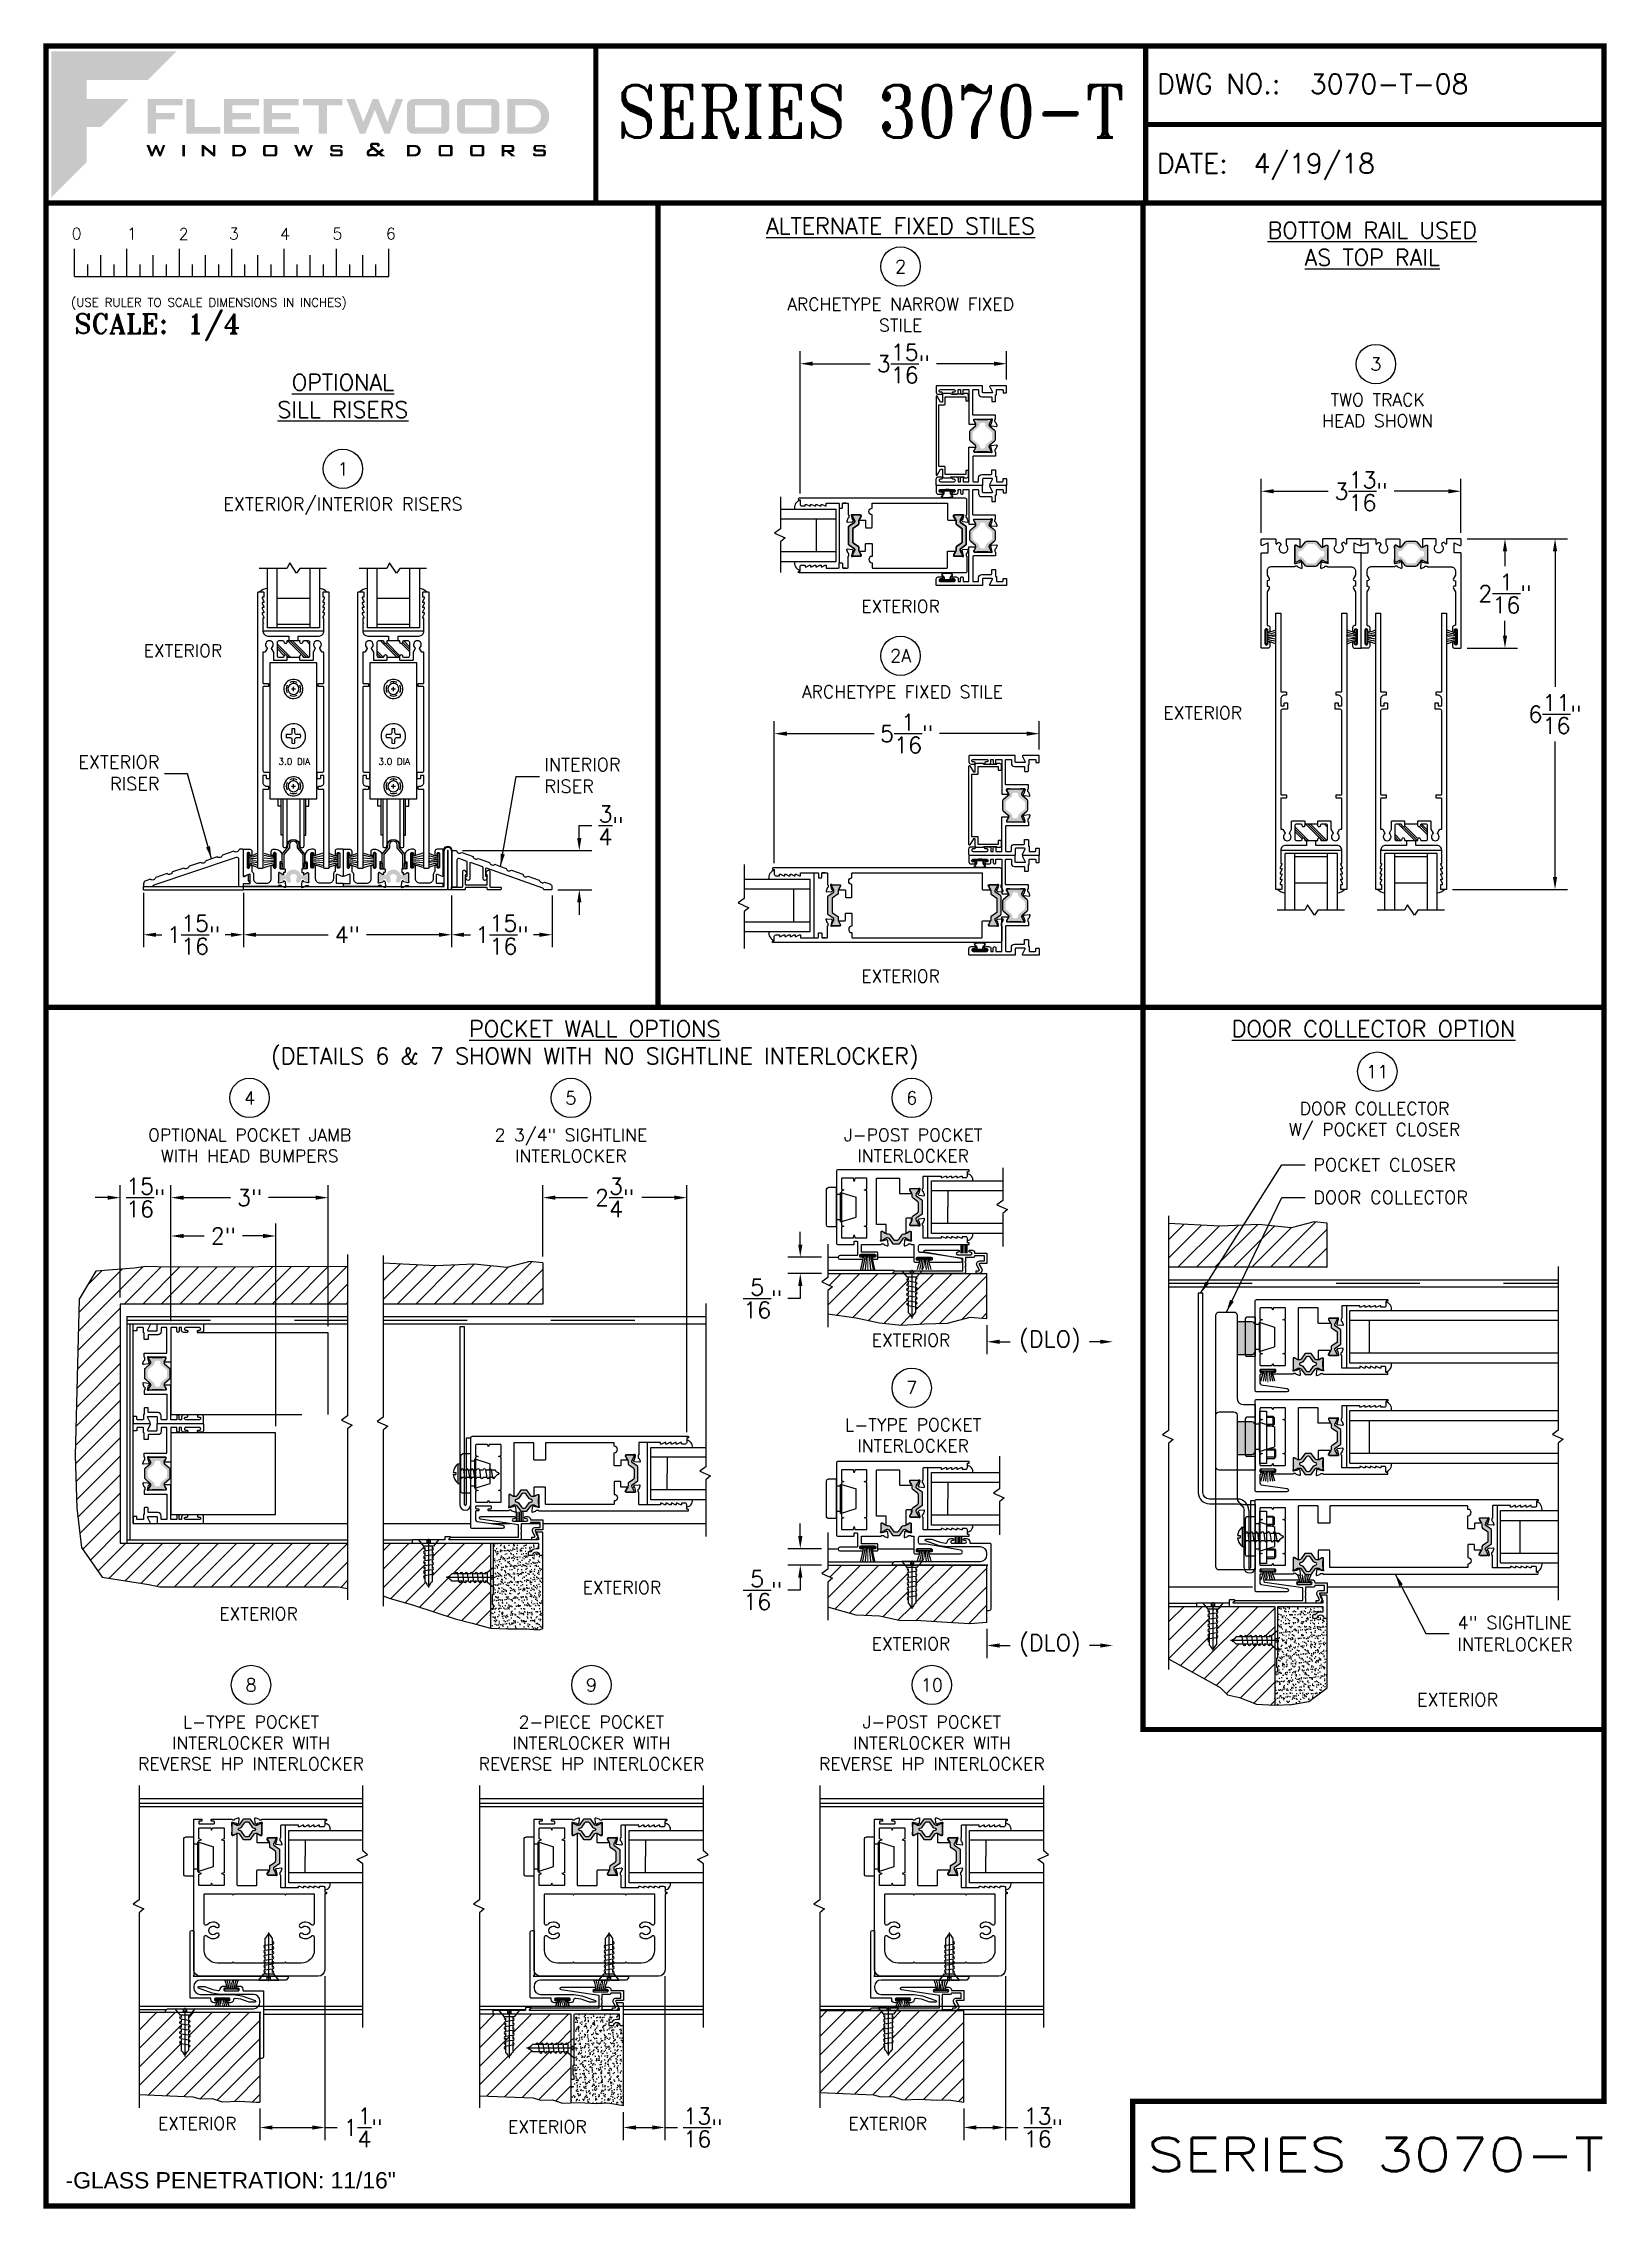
# Paper-space layout 'QUARTER SCALE' of a CAD drawing. Extents: x 0.3 to 7.8, y 0 to 10.3.
# The model-space entities are those that its viewports show. They can reach past a viewport. Long polylines and large blocks are cut down to what shows.
import ezdxf
from ezdxf.enums import TextEntityAlignment as Align

# ---------------------------------------------------------------- set-up
doc = ezdxf.new("R2010")
doc.units = 0
doc.header["$LTSCALE"] = 0.25
doc.header["$MEASUREMENT"] = 0
doc.linetypes.add('HIDDEN', pattern=[0.375, 0.25, -0.125])
doc.linetypes.add('PHANTOM2', pattern=[1.25, 0.625, -0.125, 0.125, -0.125, 0.125, -0.125])
doc.layers.get('0').update_dxf_attribs({"linetype": 'CONTINUOUS'})
doc.layers.get('DEFPOINTS').update_dxf_attribs({"color": 1, "linetype": 'CONTINUOUS'})
for name, color, linetype in [('01', 1, 'CONTINUOUS'), ('03', 3, 'CONTINUOUS'), ('06', 6, 'HIDDEN'), ('ALUM-RED', 1, 'CONTINUOUS'), ('DOOR_COLLECTOR', 6, 'CONTINUOUS'), ('ELEV_FRAME', 1, 'CONTINUOUS'), ('FRAME', 1, 'CONTINUOUS'), ('GLASS-VINYL', 7, 'CONTINUOUS'), ('HARDWARE', 7, 'CONTINUOUS'), ('HEM COVER', 4, 'CONTINUOUS'), ('I-STRUT', 7, 'CONTINUOUS'), ('MISC', 7, 'CONTINUOUS'), ('RUBBER_BUMPER', 7, 'CONTINUOUS'), ('SASH', 5, 'CONTINUOUS'), ('SEAL', 7, 'CONTINUOUS'), ('SILL-PAN', 7, 'CONTINUOUS'), ('TEXT', 7, 'CONTINUOUS'), ('TITLE-BLOCK', 7, 'CONTINUOUS'), ('TITLE_BLOCK', 7, 'CONTINUOUS'), ('TRACK', 7, 'CONTINUOUS'), ('VENT', 5, 'CONTINUOUS'), ('WALL', 7, 'CONTINUOUS')]:
    doc.layers.add(name, color=color, linetype=linetype)
doc.layers.add('VP', color=40, linetype='CONTINUOUS', plot=False)
doc.layers.get('VP').off()
doc.styles.add('ARIAL', font='arial.ttf')
doc.styles.add('ROMANS', font='romans')
doc.styles.add('ROMANT', font='romant')
doc.styles.add('SIMPLEX-050', font='simplex.shx', dxfattribs={"height": 0.05})
doc.styles.add('SIMPLEX-094', font='simplex.shx', dxfattribs={"height": 0.094})
doc.styles.get("Standard").update_dxf_attribs({"font": 'simplex.shx'})
doc.dimstyles.new('QUARTER SCALE', dxfattribs={"dimtxt": 0.078, "dimasz": 0.06, "dimexe": 0.06, "dimexo": 0.031, "dimgap": 0.039, "dimtad": 0, "dimtih": 1, "dimtoh": 1, "dimdec": 4, "dimlfac": 4, "dimzin": 0, "dimdsep": 46, "dimlunit": 4, "dimtxsty": 'Standard', "dimcen": 0.09, "dimadec": 0, "dimazin": 0, "dimtfac": 1, "dimtdec": 4, "dimtofl": 0, "dimtmove": 0, "dimatfit": 3, "dimfxl": 0, "dimtolj": 1, "dimtzin": 0, "dimarcsym": 0})
doc.dimstyles.get("Standard").update_dxf_attribs({"dimtxt": 0.18, "dimasz": 0.18, "dimexe": 0.18, "dimexo": 0.0625, "dimgap": 0.09, "dimtad": 0, "dimtih": 1, "dimtoh": 1, "dimdec": 4, "dimzin": 0, "dimdsep": 46, "dimtxsty": 'Standard', "dimcen": 0.09, "dimadec": 0, "dimazin": 0, "dimtfac": 1, "dimtdec": 4, "dimtofl": 0, "dimtmove": 0, "dimatfit": 3, "dimfxl": 0, "dimtolj": 1, "dimtzin": 0, "dimarcsym": 0})

psp = doc.layouts.new('QUARTER SCALE')

# ---------------------------------------------------------------- texts
at = {"insert": (0.406708, 0.162009), "char_height": 0.078, "width": 1.87428499, "attachment_point": 1, "style": 'ARIAL'}
psp.add_mtext('-GLASS PENETRATION: 11/16"', dxfattribs=at)
at = {"layer": 'TEXT'}
for s, p in [('2', (4.392764, 9.259)), ('3', (6.66171, 8.793096)), ('1', (1.730763, 8.293096)), ('2A', (4.392764, 7.400548)), ('11', (6.66858, 5.415379)), ('4', (1.285336, 5.289979)), ('5', (2.818889, 5.289979)), ('6', (4.445857, 5.289979)), ('7', (4.445857, 3.906385)), ('8', (1.292004, 2.487656)), ('9', (2.917004, 2.487656)), ('10', (4.542004, 2.487656))]:
    psp.add_text(s, height=0.062, dxfattribs=at).set_placement(p, align=Align.MIDDLE_CENTER)
for p in [(4.254533, 4.103792), (2.874589, 2.922515), (1.140239, 2.797515), (4.254533, 2.654211), (0.847437, 0.364569), (4.143679, 0.364184), (2.518679, 0.348559)]:
    psp.add_text('EXTERIOR', height=0.06, dxfattribs=at).set_placement(p)
for s, insert, char_height, width, attachment_point in [('{\\LALTERNATE FIXED STILES}', (4.392764, 9.452459), 0.078, 2.31529699, 5), ('{\\LBOTTOM RAIL USED\\PAS TOP RAIL}', (6.644412, 9.367208), 0.078, 2.188, 5), ('ARCHETYPE NARROW FIXED STILE', (4.392764, 9.109), 0.06, 1.2194, 2), ('{\\LOPTIONAL\\PSILL RISERS}', (1.730763, 8.641216), 0.078, 0.93470301, 5), ('TWO TRACK\\PHEAD SHOWN', (6.670071, 8.572715), 0.06, 1.2194, 5), ('EXTERIOR', (4.392764, 7.636873), 0.06, 0.77662617, 5), ('EXTERIOR', (0.966996, 7.425328), 0.06, 0.77662617, 5), ('ARCHETYPE FIXED STILE', (4.401125, 7.258909), 0.06, 1.2194, 2), ('EXTERIOR', (5.835386, 7.128095), 0.06, 0.77662617, 5), ('EXTERIOR', (4.392764, 5.871806), 0.06, 0.77662617, 5), ('{\\LPOCKET WALL OPTIONS\\P}(DETAILS 6 & 7 SHOWN WITH NO SIGHTLINE INTERLOCKER)', (2.933371, 5.65928), 0.078, 6.46484548, 2), ('{\\LDOOR COLLECTOR OPTION}', (6.650706, 5.659351), 0.078, 2.2005877, 2), ('DOOR COLLECTOR\\PW/ POCKET CLOSER', (6.655255, 5.179676), 0.06, 0.9698, 5), ('OPTIONAL POCKET JAMB\\PWITH HEAD BUMPERS', (1.285336, 5.142979), 0.06, 1.2194, 2), ('\\A1;2 3/4" SIGHTLINE\\PINTERLOCKER', (2.818889, 5.142979), 0.06, 1.2194, 2), ('J-POST POCKET \\PINTERLOCKER', (4.452874, 5.063112), 0.06, 0.9698, 5), ('L-TYPE POCKET \\PINTERLOCKER', (4.452874, 3.679518), 0.06, 0.9698, 5), ('L-TYPE POCKET \\PINTERLOCKER WITH\\PREVERSE HP INTERLOCKER', (1.292004, 2.340656), 0.06, 1.66813981, 2), ('2-PIECE POCKET \\PINTERLOCKER WITH\\PREVERSE HP INTERLOCKER', (2.917004, 2.340656), 0.06, 1.66813981, 2), ('J-POST POCKET \\PINTERLOCKER WITH\\PREVERSE HP INTERLOCKER', (4.542004, 2.340656), 0.06, 1.66813981, 2)]:
    psp.add_mtext(s, dxfattribs=dict(at, insert=insert, char_height=char_height, width=width, attachment_point=attachment_point))
at = {"layer": 'TEXT', "char_height": 0.062}
for s, insert, attachment_point in [('EXTERIOR/INTERIOR RISERS', (1.730763, 8.114637), 5), ('EXTERIOR\\PRISER', (0.855357, 6.84126), 6), ('INTERIOR\\PRISER', (2.692259, 6.829538), 4), ('POCKET CLOSER', (6.362712, 4.970609), 4), ('DOOR COLLECTOR', (6.362712, 4.815456), 4), ('4" SIGHTLINE\\PINTERLOCKER', (7.050723, 2.732835), 4), ('EXTERIOR', (6.857757, 2.418115), 4)]:
    psp.add_mtext(s, dxfattribs=dict(at, insert=insert, attachment_point=attachment_point))

msp = doc.modelspace()

# ---------------------------------------------------------------- blocks, each defined once
blk = doc.blocks.new('*D59')
at = {"layer": 'DEFPOINTS', "color": 0}
for p in [(5.406, 2.794), (4.805, 2.786), (5.406, 2.676)]:
    blk.add_point(p, dxfattribs=at)
at = {"layer": 'TEXT', "color": 0, "lineweight": -2}
for p, q in [((4.805, 2.755), (4.805, 2.616)), ((4.865, 2.676), (4.916, 2.676)), ((5.346, 2.676), (5.295, 2.676))]:
    blk.add_line(p, q, dxfattribs=at)
at = {"layer": 'TEXT', "color": 0}
for points in [[(4.865, 2.686), (4.865, 2.666), (4.805, 2.676)], [(5.346, 2.686), (5.346, 2.666), (5.406, 2.676)]]:
    blk.add_solid(points, dxfattribs=at)
at = {"layer": 'TEXT', "color": 0, "insert": (5.106, 2.676), "char_height": 0.078, "attachment_point": 5}
blk.add_mtext('\\A1;(DLO)', dxfattribs=at)
blk = doc.blocks.new('*D60')
at = {"color": 0, "lineweight": -2}
for p, q in [((0.91, 4.224), (0.91, 4.691)), ((1.41, 3.723), (1.41, 4.691)), ((0.97, 4.631), (1.069, 4.631)), ((1.35, 4.631), (1.251, 4.631))]:
    blk.add_line(p, q, dxfattribs=at)
at = {"color": 0}
for points in [[(0.97, 4.641), (0.97, 4.621), (0.91, 4.631)], [(1.35, 4.641), (1.35, 4.621), (1.41, 4.631)]]:
    blk.add_solid(points, dxfattribs=at)
at = {"layer": 'DEFPOINTS', "color": 0}
for p in [(0.91, 4.631), (0.91, 4.193), (1.41, 3.692)]:
    blk.add_point(p, dxfattribs=at)
at = {"color": 0, "insert": (1.16, 4.631), "char_height": 0.078, "attachment_point": 5}
blk.add_mtext('\\A1;2"', dxfattribs=at)
blk = doc.blocks.new('*D61')
at = {"color": 0, "lineweight": -2}
for p, q in [((0.91, 4.224), (0.91, 4.874)), ((1.66, 4.2), (1.66, 4.874)), ((0.97, 4.814), (1.194, 4.814)), ((1.6, 4.814), (1.376, 4.814))]:
    blk.add_line(p, q, dxfattribs=at)
at = {"color": 0}
for points in [[(0.97, 4.824), (0.97, 4.804), (0.91, 4.814)], [(1.6, 4.824), (1.6, 4.804), (1.66, 4.814)]]:
    blk.add_solid(points, dxfattribs=at)
at = {"layer": 'DEFPOINTS', "color": 0}
for p in [(1.66, 4.814), (0.91, 4.193), (1.66, 4.169)]:
    blk.add_point(p, dxfattribs=at)
at = {"color": 0, "insert": (1.285, 4.814), "char_height": 0.078, "attachment_point": 5}
blk.add_mtext('\\A1;3"', dxfattribs=at)
blk = doc.blocks.new('*D62')
at = {"color": 0, "lineweight": -2}
for p, q in [((0.779, 6.269), (0.779, 6.009)), ((1.256, 6.269), (1.256, 6.009)), ((0.839, 6.069), (0.867, 6.069)), ((1.196, 6.069), (1.168, 6.069))]:
    blk.add_line(p, q, dxfattribs=at)
at = {"color": 0}
for points in [[(0.839, 6.079), (0.839, 6.059), (0.779, 6.069)], [(1.196, 6.079), (1.196, 6.059), (1.256, 6.069)]]:
    blk.add_solid(points, dxfattribs=at)
at = {"layer": 'DEFPOINTS', "color": 0}
for p in [(0.779, 6.3), (1.256, 6.3), (0.779, 6.069)]:
    blk.add_point(p, dxfattribs=at)
at = {"color": 0, "insert": (1.018, 6.069), "char_height": 0.078, "attachment_point": 5}
blk.add_mtext('\\A1;1{\\H1.000000x;\\S15/16;}"', dxfattribs=at)
blk = doc.blocks.new('*D63')
at = {"color": 0, "lineweight": -2}
for p, q in [((3.79, 6.411), (3.79, 7.089)), ((3.85, 7.029), (4.266, 7.029)), ((4.995, 7.029), (4.578, 7.029)), ((5.055, 6.954), (5.055, 7.089))]:
    blk.add_line(p, q, dxfattribs=at)
at = {"color": 0}
for points in [[(3.85, 7.039), (3.85, 7.019), (3.79, 7.029)], [(4.995, 7.039), (4.995, 7.019), (5.055, 7.029)]]:
    blk.add_solid(points, dxfattribs=at)
at = {"layer": 'DEFPOINTS', "color": 0}
for p in [(3.79, 7.029), (5.055, 6.923), (3.79, 6.38)]:
    blk.add_point(p, dxfattribs=at)
at = {"color": 0, "insert": (4.422, 7.029), "char_height": 0.078, "attachment_point": 5}
blk.add_mtext('\\A1;5{\\H1.000000x;\\S1/16;}"', dxfattribs=at)
blk = doc.blocks.new('*D92')
at = {"layer": 'DEFPOINTS', "color": 0}
for p in [(5.406, 4.243), (4.805, 4.236), (5.406, 4.126)]:
    blk.add_point(p, dxfattribs=at)
at = {"layer": 'TEXT', "color": 0, "lineweight": -2}
for p, q in [((4.805, 4.205), (4.805, 4.066)), ((4.865, 4.126), (4.916, 4.126)), ((5.346, 4.126), (5.295, 4.126))]:
    blk.add_line(p, q, dxfattribs=at)
at = {"layer": 'TEXT', "color": 0}
for points in [[(4.865, 4.136), (4.865, 4.116), (4.805, 4.126)], [(5.346, 4.136), (5.346, 4.116), (5.406, 4.126)]]:
    blk.add_solid(points, dxfattribs=at)
at = {"layer": 'TEXT', "color": 0, "insert": (5.106, 4.126), "char_height": 0.078, "attachment_point": 5}
blk.add_mtext('\\A1;(DLO)', dxfattribs=at)
blk = doc.blocks.new('*D93')
at = {"layer": 'DEFPOINTS', "color": 0}
for p in [(4.046, 3.138), (3.914, 3.06), (4.046, 3.06)]:
    blk.add_point(p, dxfattribs=at)
at = {"layer": 'TRACK', "color": 0, "lineweight": -2}
for p, q in [((3.914, 3.198), (3.914, 3.258)), ((4.015, 3.138), (3.854, 3.138)), ((4.015, 3.06), (3.854, 3.06)), ((3.914, 3), (3.914, 2.94)), ((3.914, 2.94), (3.854, 2.94))]:
    blk.add_line(p, q, dxfattribs=at)
at = {"layer": 'TRACK', "color": 0}
for points in [[(3.904, 3.198), (3.924, 3.198), (3.914, 3.138)], [(3.904, 3), (3.924, 3), (3.914, 3.06)]]:
    blk.add_solid(points, dxfattribs=at)
at = {"layer": 'TRACK', "color": 0, "insert": (3.735, 2.94), "char_height": 0.078, "attachment_point": 5}
blk.add_mtext('\\A1;{\\H1.000000x;\\S5/16;}"', dxfattribs=at)
blk = doc.blocks.new('*D94')
at = {"layer": 'DEFPOINTS', "color": 0}
for p in [(3.914, 4.452), (4.046, 4.53), (4.046, 4.452)]:
    blk.add_point(p, dxfattribs=at)
at = {"layer": 'TRACK', "color": 0, "lineweight": -2}
for p, q in [((3.914, 4.59), (3.914, 4.65)), ((4.015, 4.53), (3.854, 4.53)), ((4.015, 4.452), (3.854, 4.452)), ((3.914, 4.392), (3.914, 4.332)), ((3.914, 4.332), (3.854, 4.332))]:
    blk.add_line(p, q, dxfattribs=at)
at = {"layer": 'TRACK', "color": 0}
for points in [[(3.904, 4.59), (3.924, 4.59), (3.914, 4.53)], [(3.904, 4.392), (3.924, 4.392), (3.914, 4.452)]]:
    blk.add_solid(points, dxfattribs=at)
at = {"layer": 'TRACK', "color": 0, "insert": (3.735, 4.332), "char_height": 0.078, "attachment_point": 5}
blk.add_mtext('\\A1;{\\H1.000000x;\\S5/16;}"', dxfattribs=at)
blk = doc.blocks.new('*D106')
at = {"color": 0, "lineweight": -2}
for p, q in [((7.097, 7.959), (7.338, 7.959)), ((7.278, 7.899), (7.278, 7.828)), ((7.278, 7.497), (7.278, 7.568)), ((7.097, 7.437), (7.338, 7.437))]:
    blk.add_line(p, q, dxfattribs=at)
at = {"color": 0}
for points in [[(7.268, 7.899), (7.288, 7.899), (7.278, 7.959)], [(7.268, 7.497), (7.288, 7.497), (7.278, 7.437)]]:
    blk.add_solid(points, dxfattribs=at)
at = {"layer": 'DEFPOINTS', "color": 0}
for p in [(7.066, 7.959), (7.066, 7.437), (7.278, 7.437)]:
    blk.add_point(p, dxfattribs=at)
at = {"color": 0, "insert": (7.278, 7.698), "char_height": 0.078, "attachment_point": 5}
blk.add_mtext('\\A1;2{\\H1.000000x;\\S1/16;}"', dxfattribs=at)
blk = doc.blocks.new('*D107')
at = {"layer": 'DEFPOINTS', "color": 0}
for p in [(7.066, 7.959), (6.997, 6.285), (7.517, 6.285)]:
    blk.add_point(p, dxfattribs=at)
at = {"layer": 'TRACK', "color": 0, "lineweight": -2}
for p, q in [((7.097, 7.959), (7.577, 7.959)), ((7.517, 7.899), (7.517, 7.252)), ((7.517, 6.345), (7.517, 6.992)), ((7.028, 6.285), (7.577, 6.285))]:
    blk.add_line(p, q, dxfattribs=at)
at = {"layer": 'TRACK', "color": 0}
for points in [[(7.507, 7.899), (7.527, 7.899), (7.517, 7.959)], [(7.507, 6.345), (7.527, 6.345), (7.517, 6.285)]]:
    blk.add_solid(points, dxfattribs=at)
at = {"layer": 'TRACK', "color": 0, "insert": (7.517, 7.122), "char_height": 0.078, "attachment_point": 5}
blk.add_mtext('\\A1;6{\\H1.000000x;\\S11/16;}"', dxfattribs=at)
blk = doc.blocks.new('*D108')
at = {"color": 0, "lineweight": -2}
for p, q in [((6.114, 7.987), (6.114, 8.246)), ((6.174, 8.186), (6.434, 8.186)), ((7.008, 8.186), (6.749, 8.186)), ((7.068, 7.987), (7.068, 8.246))]:
    blk.add_line(p, q, dxfattribs=at)
at = {"color": 0}
for points in [[(6.174, 8.196), (6.174, 8.176), (6.114, 8.186)], [(7.008, 8.196), (7.008, 8.176), (7.068, 8.186)]]:
    blk.add_solid(points, dxfattribs=at)
at = {"layer": 'DEFPOINTS', "color": 0}
for p in [(6.114, 8.186), (6.114, 7.956), (7.068, 7.956)]:
    blk.add_point(p, dxfattribs=at)
at = {"color": 0, "insert": (6.591, 8.186), "char_height": 0.078, "attachment_point": 5}
blk.add_mtext('\\A1;3{\\H1.000000x;\\S13/16;}"', dxfattribs=at)
blk = doc.blocks.new('Quarter')
for p, q in [((0.137, -0.35), (0.137, -0.219)), ((0.2, -0.35), (0.2, -0.294)), ((0.262, -0.35), (0.262, -0.249)), ((0.325, -0.35), (0.325, -0.294)), ((0.387, -0.35), (0.387, -0.219)), ((0.45, -0.35), (0.45, -0.294)), ((0.512, -0.35), (0.512, -0.249)), ((0.575, -0.35), (0.575, -0.294)), ((0.637, -0.35), (0.637, -0.219)), ((0.7, -0.35), (0.7, -0.294)), ((0.762, -0.35), (0.762, -0.249)), ((0.825, -0.35), (0.825, -0.294)), ((0.887, -0.35), (0.887, -0.219)), ((0.95, -0.35), (0.95, -0.294)), ((1.012, -0.35), (1.012, -0.249)), ((1.075, -0.35), (1.075, -0.294)), ((1.137, -0.35), (1.137, -0.219)), ((1.2, -0.35), (1.2, -0.294)), ((1.262, -0.35), (1.262, -0.249)), ((1.325, -0.35), (1.325, -0.294)), ((1.387, -0.35), (1.387, -0.219)), ((1.45, -0.35), (1.45, -0.294)), ((1.512, -0.35), (1.512, -0.249)), ((1.575, -0.35), (1.575, -0.294)), ((1.637, -0.35), (1.637, -0.219)), ((0.137, -0.35), (1.637, -0.35))]:
    blk.add_line(p, q)
for s, p in [('0', (0.123, -0.174)), ('1', (0.387, -0.174)), ('2', (0.634, -0.175)), ('3', (0.874, -0.174)), ('4', (1.118, -0.175)), ('5', (1.368, -0.174)), ('6', (1.623, -0.174))]:
    blk.add_text(s, height=0.055).set_placement(p)
at = {"style": 'ROMANS'}
blk.add_text('(USE RULER TO SCALE DIMENSIONS IN INCHES)', height=0.04115, dxfattribs=at).set_placement((0.12, -0.495))
blk = doc.blocks.new('Fleetwood_Logo_6-10-15')
h = blk.add_hatch(color=154)
h.dxf.hatch_style = 1
h.paths.add_polyline_path([(0.2526, -0.0017), (0.0019, -0.0017), (0.0019, -0.2942), (0.0725, -0.2236), (0.0725, -0.1535), (0.1007, -0.1535), (0.1567, -0.0976), (0.0725, -0.0976), (0.0725, -0.0596), (0.1946, -0.0596)])
h = blk.add_hatch(color=251)
h.dxf.hatch_style = 1
h.paths.add_polyline_path([(0.2487, -0.1256), (0.2112, -0.1256), (0.2112, -0.1102), (0.2647, -0.1102), (0.2647, -0.0976), (0.1946, -0.0976), (0.1946, -0.1667), (0.2112, -0.1667), (0.2112, -0.1377), (0.2487, -0.1377)])
h = blk.add_hatch(color=251)
h.dxf.hatch_style = 1
h.paths.add_polyline_path([(0.2886, -0.0976), (0.272, -0.0976), (0.272, -0.1667), (0.3401, -0.1667), (0.3401, -0.1535), (0.2886, -0.1535)])
h = blk.add_hatch(color=251)
h.dxf.hatch_style = 1
h.paths.add_polyline_path([(0.4175, -0.0976), (0.3474, -0.0976), (0.3474, -0.1667), (0.4185, -0.1667), (0.4185, -0.1534), (0.364, -0.1534), (0.364, -0.1377), (0.4015, -0.1377), (0.4015, -0.1256), (0.364, -0.1256), (0.364, -0.1102), (0.4175, -0.1102)])
h = blk.add_hatch(color=251)
h.dxf.hatch_style = 1
h.paths.add_polyline_path([(0.4965, -0.0976), (0.4264, -0.0976), (0.4264, -0.1667), (0.4975, -0.1667), (0.4975, -0.1534), (0.443, -0.1534), (0.443, -0.1377), (0.4804, -0.1377), (0.4804, -0.1256), (0.443, -0.1256), (0.443, -0.1102), (0.4965, -0.1102)])
h = blk.add_hatch(color=251)
h.dxf.hatch_style = 1
h.paths.add_polyline_path([(0.5842, -0.0976), (0.5054, -0.0976), (0.5054, -0.1102), (0.5365, -0.1102), (0.5365, -0.1667), (0.5531, -0.1667), (0.5531, -0.1102), (0.5842, -0.1102)])
h = blk.add_hatch(color=251)
h.dxf.hatch_style = 1
h.paths.add_polyline_path([(0.6089, -0.0976), (0.5921, -0.0976), (0.6188, -0.1667), (0.63, -0.1667), (0.6489, -0.1192), (0.6679, -0.1667), (0.6789, -0.1667), (0.7056, -0.0976), (0.6908, -0.0976), (0.6742, -0.1433), (0.6558, -0.0976), (0.6446, -0.0976), (0.6261, -0.1433)])
h = blk.add_hatch(color=251)
h.dxf.hatch_style = 1
h.paths.add_polyline_path([(0.7853, -0.0976), (0.726, -0.0976, 0.414214), (0.7133, -0.1102), (0.7133, -0.154, 0.414214), (0.726, -0.1667), (0.7853, -0.1667, 0.414214), (0.798, -0.154), (0.798, -0.1102, 0.414214)])
h.paths.add_polyline_path([(0.7819, -0.1102), (0.7819, -0.154), (0.7294, -0.154), (0.7294, -0.1102)], flags=16)
h = blk.add_hatch(color=251)
h.dxf.hatch_style = 1
h.paths.add_polyline_path([(0.8856, -0.0976), (0.8262, -0.0976, 0.414214), (0.8136, -0.1102), (0.8136, -0.154, 0.414214), (0.8262, -0.1667), (0.8856, -0.1667, 0.414214), (0.8982, -0.154), (0.8982, -0.1102, 0.414214)])
h.paths.add_polyline_path([(0.8822, -0.1102), (0.8822, -0.154), (0.8296, -0.154), (0.8296, -0.1102)], flags=16)
h = blk.add_hatch(color=251)
h.dxf.hatch_style = 1
h.paths.add_polyline_path([(0.9632, -0.0976), (0.914, -0.0976), (0.914, -0.1667), (0.9632, -0.1667, 1)])
h.paths.add_polyline_path([(0.9301, -0.1102), (0.9593, -0.1102, -1), (0.9593, -0.154), (0.9301, -0.154)], flags=16)
h = blk.add_hatch(color=7)
h.dxf.hatch_style = 1
h.paths.add_polyline_path([(0.2301, -0.1891), (0.2251, -0.1891), (0.2196, -0.2043), (0.2134, -0.1891), (0.2097, -0.1891), (0.2035, -0.2043), (0.1978, -0.1891), (0.1922, -0.1891), (0.2011, -0.2121), (0.2048, -0.2121), (0.2112, -0.1963), (0.2175, -0.2121), (0.2212, -0.2121)])
h = blk.add_hatch(color=7)
h.dxf.hatch_style = 1
h.paths.add_polyline_path([(0.2691, -0.1891), (0.2637, -0.1891), (0.2637, -0.2118), (0.2637, -0.2121), (0.2691, -0.2121)])
h = blk.add_hatch(color=7)
h.dxf.hatch_style = 1
h.paths.add_polyline_path([(0.3077, -0.1964), (0.3259, -0.2121), (0.3298, -0.2121), (0.3298, -0.1891), (0.325, -0.1891), (0.325, -0.2047), (0.3067, -0.1891), (0.3029, -0.1891), (0.3029, -0.2121), (0.3077, -0.2121)])
h = blk.add_hatch(color=7)
h.dxf.hatch_style = 1
h.paths.add_polyline_path([(0.3801, -0.1891), (0.3637, -0.1891), (0.3637, -0.2121), (0.3801, -0.2121, 1)])
h.paths.add_polyline_path([(0.3691, -0.2079), (0.3691, -0.1933), (0.3788, -0.1933, -1), (0.3788, -0.2079)], flags=16)
h = blk.add_hatch(color=7)
h.dxf.hatch_style = 1
h.paths.add_polyline_path([(0.4537, -0.2079), (0.4537, -0.1933, 0.414214), (0.4495, -0.1891), (0.4297, -0.1891, 0.414214), (0.4255, -0.1933), (0.4255, -0.2079, 0.414214), (0.4297, -0.2121), (0.4495, -0.2121, 0.414214)])
h.paths.add_polyline_path([(0.4308, -0.2079), (0.4308, -0.1933), (0.4484, -0.1933), (0.4484, -0.2079)], flags=16)
h = blk.add_hatch(color=7)
h.dxf.hatch_style = 1
h.paths.add_polyline_path([(0.5253, -0.1891), (0.5203, -0.1891), (0.5148, -0.2043), (0.5087, -0.1891), (0.5049, -0.1891), (0.4988, -0.2043), (0.493, -0.1891), (0.4874, -0.1891), (0.4963, -0.2121), (0.5001, -0.2121), (0.5064, -0.1963), (0.5127, -0.2121), (0.5164, -0.2121)])
h = blk.add_hatch(color=7)
h.dxf.hatch_style = 1
h.paths.add_polyline_path([(0.5801, -0.1891), (0.5643, -0.1891, 0.414214), (0.56, -0.1933), (0.56, -0.1981, 0.414214), (0.5643, -0.2024), (0.58, -0.2024), (0.58, -0.2078), (0.5637, -0.2078), (0.5637, -0.2052), (0.5591, -0.2062), (0.5591, -0.2078, 0.414214), (0.5634, -0.2121), (0.5805, -0.2121, 0.414214), (0.5848, -0.2078), (0.5848, -0.2024, 0.414214), (0.5805, -0.1982), (0.5648, -0.1982), (0.5648, -0.193), (0.5798, -0.193), (0.5798, -0.1958), (0.5843, -0.1948), (0.5843, -0.1933, 0.414214)])
h = blk.add_hatch(color=7)
h.dxf.hatch_style = 1
h.paths.add_polyline_path([(0.645, -0.1913, -0.222262), (0.6447, -0.1906), (0.6447, -0.1892), (0.6535, -0.1892), (0.6535, -0.193), (0.6587, -0.1918), (0.6587, -0.189, 0.414214), (0.6544, -0.1847), (0.6437, -0.1847, 0.414214), (0.6394, -0.189), (0.6394, -0.1922, 0.222262), (0.6407, -0.1948), (0.6415, -0.1955), (0.6345, -0.1998, 0.260684), (0.6329, -0.2027), (0.6329, -0.2078, 0.414214), (0.6372, -0.2121), (0.6514, -0.2121, 0.17577), (0.6536, -0.2113), (0.657, -0.2085), (0.6614, -0.2121), (0.6699, -0.2121), (0.6613, -0.2049), (0.6676, -0.1997), (0.6637, -0.1964), (0.6574, -0.2017)])
h.paths.add_polyline_path([(0.6532, -0.2052), (0.6509, -0.2072, -0.17577), (0.6502, -0.2074), (0.6382, -0.2074), (0.6382, -0.2033, -0.260684), (0.6387, -0.2025), (0.6451, -0.1985)], flags=16)
h = blk.add_hatch(color=7)
h.dxf.hatch_style = 1
h.paths.add_polyline_path([(0.7294, -0.1891), (0.713, -0.1891), (0.713, -0.2121), (0.7294, -0.2121, 1)])
h.paths.add_polyline_path([(0.7184, -0.2079), (0.7184, -0.1933), (0.7281, -0.1933, -1), (0.7281, -0.2079)], flags=16)
h = blk.add_hatch(color=7)
h.dxf.hatch_style = 1
h.paths.add_polyline_path([(0.8045, -0.2079), (0.8045, -0.1933, 0.414214), (0.8003, -0.1891), (0.7805, -0.1891, 0.414214), (0.7763, -0.1933), (0.7763, -0.2079, 0.414214), (0.7805, -0.2121), (0.8003, -0.2121, 0.414214)])
h.paths.add_polyline_path([(0.7816, -0.2079), (0.7816, -0.1933), (0.7992, -0.1933), (0.7992, -0.2079)], flags=16)
h = blk.add_hatch(color=7)
h.dxf.hatch_style = 1
h.paths.add_polyline_path([(0.8678, -0.2079), (0.8678, -0.1933, 0.414214), (0.8636, -0.1891), (0.8438, -0.1891, 0.414214), (0.8396, -0.1933), (0.8396, -0.2079, 0.414214), (0.8438, -0.2121), (0.8636, -0.2121, 0.414214)])
h.paths.add_polyline_path([(0.8449, -0.2079), (0.8449, -0.1933), (0.8624, -0.1933), (0.8624, -0.2079)], flags=16)
h = blk.add_hatch(color=7)
h.dxf.hatch_style = 1
h.paths.add_polyline_path([(0.9277, -0.1993), (0.9277, -0.1933, 0.414214), (0.9235, -0.1891), (0.9028, -0.1891), (0.9028, -0.2121), (0.9082, -0.2121), (0.9082, -0.2035), (0.9131, -0.2035), (0.9224, -0.2121), (0.9303, -0.2121), (0.9197, -0.2035), (0.9235, -0.2035, 0.414214)])
h.paths.add_polyline_path([(0.9082, -0.1993), (0.9082, -0.1933), (0.9214, -0.1933, -0.414214), (0.9224, -0.1943), (0.9224, -0.1983, -0.414214), (0.9214, -0.1993)], flags=16)
h = blk.add_hatch(color=7)
h.dxf.hatch_style = 1
h.paths.add_polyline_path([(0.9867, -0.1982), (0.971, -0.1982), (0.971, -0.193), (0.9859, -0.193), (0.9859, -0.1958), (0.9905, -0.1948), (0.9905, -0.1933, 0.414214), (0.9863, -0.1891), (0.9705, -0.1891, 0.414214), (0.9662, -0.1933), (0.9662, -0.1981, 0.414214), (0.9705, -0.2024), (0.9862, -0.2024), (0.9862, -0.2078), (0.9699, -0.2078), (0.9699, -0.2052), (0.9653, -0.2062), (0.9653, -0.2078, 0.414214), (0.9696, -0.2121), (0.9867, -0.2121, 0.414214), (0.991, -0.2078), (0.991, -0.2024, 0.414214)])
blk = doc.blocks.new('A-SIZE_P_QS')
at = {"const_width": 0.025}
blk.add_lwpolyline([(7.751, 0.5), (7.751, 10.312), (0.313, 10.312), (0.313, 0), (5.501, 0), (5.501, 0.5)], close=True, dxfattribs=at)
for points in [[(2.938, 10.312), (2.938, 9.562)], [(5.563, 10.312), (5.563, 9.562)], [(5.563, 9.937), (7.751, 9.937)], [(0.313, 9.562), (7.751, 9.562)]]:
    blk.add_lwpolyline(points, dxfattribs=at)
at = {"xscale": 2.387023416083395, "yscale": 2.387023416083395, "zscale": 2.387023416083395}
blk.add_blockref('Fleetwood_Logo_6-10-15', (0.334, 10.291), dxfattribs=at)
blk.add_blockref('Quarter', (0.313, 9.562))
at = {"style": 'SIMPLEX-094'}
for s, p in [('DWG NO.:', (5.617, 10.084)), ('DATE:', (5.616, 9.704))]:
    blk.add_text(s, height=0.094, dxfattribs=at).set_placement(p)
for tag, p, style in [('DWG_NO', (6.346, 10.084), 'SIMPLEX-094'), ('DATE', (6.077, 9.704), 'SIMPLEX-094'), ('SCALE', (0.988, 8.939), 'ROMANT')]:
    blk.add_attdef(tag, p, '', height=0.094, dxfattribs=dict(style=style))
for tag, height, style, width, p, p2 in [('DWG_NO_F', 0.094, 'SIMPLEX-094', 1.745692, (6.347, 10.084), (7.683, 10.084)), ('PRODUCT', 0.25, 'ROMANT', 1.349007, (3.038, 9.812), (5.463, 9.812)), ('PRODUCT', 0.16, 'SIMPLEX-050', 20.447274, (5.57, 0.167), (7.751, 0.167))]:
    blk.add_attdef(tag, text='', height=height, dxfattribs=dict(style=style, width=width)).set_placement(p, p2, align=Align.FIT)
at = {"layer": 'TITLE_BLOCK', "style": 'ROMANT'}
blk.add_text('SCALE:', height=0.094, dxfattribs=at).set_placement((0.449, 8.939))
blk = doc.blocks.new('*D146')
at = {"color": 0, "lineweight": -2}
for p, q in [((2.249, 6.256), (2.249, 6.009)), ((2.729, 6.256), (2.729, 6.009)), ((2.309, 6.069), (2.34, 6.069)), ((2.669, 6.069), (2.64, 6.069))]:
    blk.add_line(p, q, dxfattribs=at)
at = {"color": 0}
for points in [[(2.309, 6.079), (2.309, 6.059), (2.249, 6.069)], [(2.669, 6.079), (2.669, 6.059), (2.729, 6.069)]]:
    blk.add_solid(points, dxfattribs=at)
at = {"layer": 'DEFPOINTS', "color": 0}
for p in [(2.249, 6.287), (2.729, 6.287), (2.729, 6.069)]:
    blk.add_point(p, dxfattribs=at)
at = {"color": 0, "insert": (2.49, 6.069), "char_height": 0.078, "attachment_point": 5}
blk.add_mtext('\\A1;1{\\H1.000000x;\\S15/16;}"', dxfattribs=at)
blk = doc.blocks.new('*D147')
at = {"color": 0, "lineweight": -2}
for p, q in [((1.256, 6.253), (1.256, 6.009)), ((2.249, 6.253), (2.249, 6.009)), ((1.316, 6.069), (1.661, 6.069)), ((2.189, 6.069), (1.843, 6.069))]:
    blk.add_line(p, q, dxfattribs=at)
at = {"color": 0}
for points in [[(1.316, 6.079), (1.316, 6.059), (1.256, 6.069)], [(2.189, 6.079), (2.189, 6.059), (2.249, 6.069)]]:
    blk.add_solid(points, dxfattribs=at)
at = {"layer": 'DEFPOINTS', "color": 0}
for p in [(1.256, 6.284), (2.249, 6.284), (2.249, 6.069)]:
    blk.add_point(p, dxfattribs=at)
at = {"color": 0, "insert": (1.752, 6.069), "char_height": 0.078, "attachment_point": 5}
blk.add_mtext('\\A1;4"', dxfattribs=at)
blk = doc.blocks.new('*D156')
at = {"color": 0, "lineweight": -2}
for p, q in [((0.668, 4.337), (0.668, 4.874)), ((0.91, 4.224), (0.91, 4.874)), ((0.608, 4.814), (0.548, 4.814)), ((0.97, 4.814), (1.03, 4.814))]:
    blk.add_line(p, q, dxfattribs=at)
at = {"color": 0}
for points in [[(0.608, 4.824), (0.608, 4.804), (0.668, 4.814)], [(0.97, 4.824), (0.97, 4.804), (0.91, 4.814)]]:
    blk.add_solid(points, dxfattribs=at)
at = {"layer": 'DEFPOINTS', "color": 0}
for p in [(0.668, 4.814), (0.668, 4.306), (0.91, 4.193)]:
    blk.add_point(p, dxfattribs=at)
at = {"color": 0, "insert": (0.789, 4.814), "char_height": 0.078, "attachment_point": 5}
blk.add_mtext('\\A1;{\\H1.000000x;\\S15/16;}"', dxfattribs=at)
blk = doc.blocks.new('*D163')
at = {"color": 0, "lineweight": -2}
for p, q in [((3.913, 8.176), (3.913, 8.855)), ((3.973, 8.795), (4.248, 8.795)), ((4.839, 8.795), (4.564, 8.795)), ((4.899, 8.719), (4.899, 8.855))]:
    blk.add_line(p, q, dxfattribs=at)
at = {"color": 0}
for points in [[(3.973, 8.805), (3.973, 8.785), (3.913, 8.795)], [(4.839, 8.805), (4.839, 8.785), (4.899, 8.795)]]:
    blk.add_solid(points, dxfattribs=at)
at = {"layer": 'DEFPOINTS', "color": 0}
for p in [(3.913, 8.795), (4.899, 8.688), (3.913, 8.145)]:
    blk.add_point(p, dxfattribs=at)
at = {"color": 0, "insert": (4.406, 8.795), "char_height": 0.078, "attachment_point": 5}
blk.add_mtext('\\A1;3{\\H1.000000x;\\S15/16;}"', dxfattribs=at)
blk = doc.blocks.new('*D211')
at = {"color": 0, "lineweight": -2}
for p, q in [((2.685, 4.533), (2.685, 4.874)), ((3.372, 3.695), (3.372, 4.874)), ((2.745, 4.814), (2.898, 4.814)), ((3.312, 4.814), (3.158, 4.814))]:
    blk.add_line(p, q, dxfattribs=at)
at = {"color": 0}
for points in [[(2.745, 4.824), (2.745, 4.804), (2.685, 4.814)], [(3.312, 4.824), (3.312, 4.804), (3.372, 4.814)]]:
    blk.add_solid(points, dxfattribs=at)
at = {"layer": 'DEFPOINTS', "color": 0}
for p in [(3.372, 4.814), (2.685, 4.502), (3.372, 3.664)]:
    blk.add_point(p, dxfattribs=at)
at = {"color": 0, "insert": (3.028, 4.814), "char_height": 0.078, "attachment_point": 5}
blk.add_mtext('\\A1;2{\\H1.000000x;\\S3/4;}"', dxfattribs=at)
blk = doc.blocks.new('*D212')
at = {"color": 0, "lineweight": -2}
for p, q in [((2.859, 6.531), (2.859, 6.591)), ((2.859, 6.591), (2.919, 6.591)), ((2.301, 6.471), (2.919, 6.471)), ((2.757, 6.284), (2.919, 6.284)), ((2.859, 6.224), (2.859, 6.164))]:
    blk.add_line(p, q, dxfattribs=at)
at = {"color": 0}
for points in [[(2.849, 6.531), (2.869, 6.531), (2.859, 6.471)], [(2.849, 6.224), (2.869, 6.224), (2.859, 6.284)]]:
    blk.add_solid(points, dxfattribs=at)
at = {"layer": 'DEFPOINTS', "color": 0}
for p in [(2.27, 6.471), (2.859, 6.471), (2.726, 6.284)]:
    blk.add_point(p, dxfattribs=at)
at = {"color": 0, "insert": (3.011, 6.591), "char_height": 0.078, "attachment_point": 5}
blk.add_mtext('\\A1;{\\H1.000000x;\\S3/4;}"', dxfattribs=at)
blk = doc.blocks.new('*D213')
at = {"color": 0, "lineweight": -2}
for p, q in [((1.644, 1.097), (1.644, 0.315)), ((1.334, 0.465), (1.334, 0.315)), ((1.394, 0.375), (1.584, 0.375)), ((1.644, 0.375), (1.704, 0.375))]:
    blk.add_line(p, q, dxfattribs=at)
at = {"color": 0}
for points in [[(1.394, 0.385), (1.394, 0.365), (1.334, 0.375)], [(1.584, 0.385), (1.584, 0.365), (1.644, 0.375)]]:
    blk.add_solid(points, dxfattribs=at)
at = {"layer": 'DEFPOINTS', "color": 0}
for p in [(1.644, 1.128), (1.334, 0.496), (1.644, 0.375)]:
    blk.add_point(p, dxfattribs=at)
at = {"color": 0, "insert": (1.827, 0.375), "char_height": 0.078, "attachment_point": 5}
blk.add_mtext('\\A1;1{\\H1.000000x;\\S1/4;}"', dxfattribs=at)
blk = doc.blocks.new('*D214')
at = {"color": 0, "lineweight": -2}
for p, q in [((3.268, 1.097), (3.268, 0.315)), ((3.069, 0.449), (3.069, 0.315)), ((3.129, 0.375), (3.208, 0.375)), ((3.268, 0.375), (3.328, 0.375))]:
    blk.add_line(p, q, dxfattribs=at)
at = {"color": 0}
for points in [[(3.129, 0.385), (3.129, 0.365), (3.069, 0.375)], [(3.208, 0.385), (3.208, 0.365), (3.268, 0.375)]]:
    blk.add_solid(points, dxfattribs=at)
at = {"layer": 'DEFPOINTS', "color": 0}
for p in [(3.268, 1.128), (3.069, 0.48), (3.268, 0.375)]:
    blk.add_point(p, dxfattribs=at)
at = {"color": 0, "insert": (3.449, 0.375), "char_height": 0.078, "attachment_point": 5}
blk.add_mtext('\\A1;{\\H1.000000x;\\S13/16;}"', dxfattribs=at)
blk = doc.blocks.new('*D215')
at = {"color": 0, "lineweight": -2}
for p, q in [((4.893, 1.097), (4.893, 0.315)), ((4.694, 0.465), (4.694, 0.315)), ((4.754, 0.375), (4.833, 0.375)), ((4.893, 0.375), (4.953, 0.375))]:
    blk.add_line(p, q, dxfattribs=at)
at = {"color": 0}
for points in [[(4.754, 0.385), (4.754, 0.365), (4.694, 0.375)], [(4.833, 0.385), (4.833, 0.365), (4.893, 0.375)]]:
    blk.add_solid(points, dxfattribs=at)
at = {"layer": 'DEFPOINTS', "color": 0}
for p in [(4.893, 1.128), (4.694, 0.496), (4.893, 0.375)]:
    blk.add_point(p, dxfattribs=at)
at = {"color": 0, "insert": (5.074, 0.375), "char_height": 0.078, "attachment_point": 5}
blk.add_mtext('\\A1;{\\H1.000000x;\\S13/16;}"', dxfattribs=at)
blk = doc.blocks.new('3752')
blk.add_lwpolyline([(2.315, 0.396), (2.288, 0.433), (2.288, 0.52, 0.57735), (2.264, 0.534), (2.208, 0.501, -0.57735), (2.193, 0.51), (2.193, 1.011, 0.414214), (2.177, 1.027), (2.123, 1.027, 0.321849), (2.108, 1.016, -0.530341), (2.009, 0.988), (1.791, 0.915, -0.564933), (1.691, 0.881), (1.473, 0.808, -0.564933), (1.372, 0.775), (1.314, 0.755), (1.261, 0.737), (1.154, 0.702, -0.564933), (1.053, 0.668), (0.836, 0.595, -0.564933), (0.735, 0.561), (0.517, 0.488, -0.564933), (0.416, 0.454), (0.328, 0.425, 0.322343), (0.285, 0.366), (0.285, 0.317), (0.466, 0.317, -0.324941), (0.487, 0.346), (2.024, 0.861), (2.059, 0.873, -0.512467), (2.099, 0.844), (2.099, 0.374), (2.099, 0.327, 0.414214), (2.109, 0.317), (2.183, 0.317, 0.414214), (2.193, 0.327), (2.193, 0.361, -0.414214), (2.203, 0.371), (2.302, 0.371, 0.614986)], format="xyb", close=True)
blk = doc.blocks.new('3710 Jamb Filler')
blk.add_lwpolyline([(-0.12, 0.774, 0.414214), (-0.15, 0.804), (-0.27, 0.804, 0.414214), (-0.28, 0.794), (-0.28, 0.789), (-0.53, 0.789), (-0.53, 0.794, 0.414214), (-0.54, 0.804), (-0.585, 0.804, 0.414214), (-0.615, 0.774), (-0.615, 0.674, 0.414214), (-0.605, 0.664), (-0.575, 0.664, 0.414214), (-0.565, 0.674), (-0.565, 0.739), (-0.17, 0.739), (-0.17, 0.601, 0.414214), (-0.16, 0.591), (-0.05, 0.591), (-0.05, -0.591), (-0.16, -0.591, 0.414214), (-0.17, -0.601), (-0.17, -0.739), (-0.565, -0.739), (-0.565, -0.674, 0.414214), (-0.575, -0.664), (-0.605, -0.664, 0.414214), (-0.615, -0.674), (-0.615, -0.774, 0.414214), (-0.585, -0.804), (-0.54, -0.804, 0.414214), (-0.53, -0.794), (-0.53, -0.789), (-0.28, -0.789), (-0.28, -0.794, 0.414214), (-0.27, -0.804), (-0.15, -0.804, 0.414214), (-0.12, -0.774), (-0.12, -0.641), (-0.084, -0.641), (-0.019, -0.754, 0.767327), (0, -0.749), (0, 0.749, 0.767327), (-0.019, 0.754), (-0.084, 0.641), (-0.12, 0.641)], format="xyb", close=True)
blk = doc.blocks.new('A$C3DB10A03')
for p, q in [((0.929, 0.192), (0, 0.192)), ((0.909, 0.385), (0.793, 0.288)), ((0.793, 0.097), (0.793, 0.288)), ((0.909, 0), (0.793, 0.097)), ((0.857, 0.161), (0.857, 0.224)), ((0.909, 0.224), (0.857, 0.224)), ((0.909, 0.161), (0.857, 0.161)), ((0.909, 0.224), (0.909, 0.385)), ((0.909, 0), (0.909, 0.161))]:
    blk.add_line(p, q)
at = {"linetype": 'Continuous'}
for p, q in [((0.034, 0.199), (0.034, 0.186)), ((0.213, 0.263), (0.112, 0.263)), ((0.245, 0.122), (0.112, 0.122)), ((0.246, 0.118), (0.224, 0.267)), ((0.307, 0.263), (0.237, 0.263)), ((0.339, 0.122), (0.237, 0.122)), ((0.34, 0.118), (0.318, 0.267)), ((0.388, 0.263), (0.319, 0.263)), ((0.433, 0.122), (0.364, 0.122)), ((0.434, 0.118), (0.412, 0.267)), ((0.483, 0.263), (0.413, 0.263)), ((0.528, 0.122), (0.458, 0.122)), ((0.528, 0.118), (0.507, 0.267)), ((0.577, 0.263), (0.507, 0.263)), ((0.622, 0.122), (0.553, 0.122)), ((0.623, 0.118), (0.601, 0.267)), ((0.671, 0.263), (0.601, 0.263)), ((0.716, 0.122), (0.647, 0.122)), ((0.717, 0.118), (0.695, 0.267)), ((0.766, 0.263), (0.696, 0.263)), ((0.793, 0.122), (0.741, 0.122)), ((0.793, 0.243), (0.79, 0.267)), ((0.793, 0.263), (0.79, 0.263))]:
    blk.add_line(p, q, dxfattribs=at)
for centre, radius, start, end in [((0.044, 0.199), 0.00998, 101.7651, 180), ((0.044, 0.186), 0.00998, 180, 258.2349), ((-0.012, 0.351), 0.152, 290.7051, 324.5638), ((-0.012, 0.034), 0.152, 35.4362, 69.2949), ((0.2, 0.263), 0.0244, 0, 180), ((0.27, 0.122), 0.0244, 180, 0), ((0.294, 0.263), 0.0244, 0, 180), ((0.364, 0.122), 0.0244, 180, 0), ((0.388, 0.263), 0.0244, 0, 180), ((0.458, 0.122), 0.0244, 180, 0), ((0.483, 0.263), 0.0244, 0, 180), ((0.483, 0.263), 0.0244, 0, 180), ((0.553, 0.122), 0.0244, 180, 0), ((0.577, 0.263), 0.0244, 0, 180), ((0.647, 0.122), 0.0244, 180, 0), ((0.671, 0.263), 0.0244, 0, 180), ((0.671, 0.263), 0.0244, 0, 180), ((0.741, 0.122), 0.0244, 180, 0), ((0.766, 0.263), 0.0244, 0, 180), ((0.766, 0.263), 0.0244, 0, 180)]:
    blk.add_arc(centre, radius, start, end, dxfattribs=at)
blk = doc.blocks.new('A$C078B526A')
for p, q in [((0, 0.909), (0.097, 0.793)), ((0.161, 0.909), (0, 0.909)), ((0.161, 0.909), (0.161, 0.857)), ((0.224, 0.857), (0.161, 0.857)), ((0.192, 0.929), (0.192, 0)), ((0.224, 0.909), (0.224, 0.857)), ((0.385, 0.909), (0.224, 0.909)), ((0.385, 0.909), (0.288, 0.793)), ((0.288, 0.793), (0.097, 0.793))]:
    blk.add_line(p, q)
at = {"linetype": 'Continuous'}
for p, q in [((0.142, 0.793), (0.118, 0.79)), ((0.267, 0.717), (0.118, 0.695)), ((0.267, 0.623), (0.118, 0.601)), ((0.267, 0.528), (0.118, 0.507)), ((0.267, 0.434), (0.118, 0.412)), ((0.122, 0.793), (0.122, 0.79)), ((0.122, 0.766), (0.122, 0.696)), ((0.122, 0.671), (0.122, 0.601)), ((0.122, 0.577), (0.122, 0.507)), ((0.122, 0.483), (0.122, 0.413)), ((0.263, 0.793), (0.263, 0.741)), ((0.263, 0.716), (0.263, 0.647)), ((0.263, 0.622), (0.263, 0.553)), ((0.263, 0.528), (0.263, 0.458)), ((0.263, 0.433), (0.263, 0.364)), ((0.267, 0.34), (0.118, 0.318)), ((0.267, 0.246), (0.118, 0.224)), ((0.122, 0.388), (0.122, 0.319)), ((0.122, 0.307), (0.122, 0.237)), ((0.122, 0.213), (0.122, 0.112)), ((0.186, 0.034), (0.199, 0.034)), ((0.263, 0.339), (0.263, 0.237)), ((0.263, 0.245), (0.263, 0.112))]:
    blk.add_line(p, q, dxfattribs=at)
for centre, radius, start, end in [((0.122, 0.766), 0.0244, 90, 270), ((0.122, 0.766), 0.0244, 90, 270), ((0.122, 0.671), 0.0244, 90, 270), ((0.122, 0.671), 0.0244, 90, 270), ((0.122, 0.577), 0.0244, 90, 270), ((0.122, 0.483), 0.0244, 90, 270), ((0.122, 0.483), 0.0244, 90, 270), ((0.263, 0.741), 0.0244, 270, 90), ((0.263, 0.647), 0.0244, 270, 90), ((0.263, 0.553), 0.0244, 270, 90), ((0.263, 0.458), 0.0244, 270, 90), ((0.122, 0.388), 0.0244, 90, 270), ((0.122, 0.294), 0.0244, 90, 270), ((0.122, 0.2), 0.0244, 90, 270), ((0.034, -0.012), 0.152, 20.7051, 54.5638), ((0.186, 0.044), 0.00998, 191.7651, 270), ((0.199, 0.044), 0.00998, 270, 348.2349), ((0.351, -0.012), 0.152, 125.4362, 159.2949), ((0.263, 0.364), 0.0244, 270, 90), ((0.263, 0.27), 0.0244, 270, 90)]:
    blk.add_arc(centre, radius, start, end, dxfattribs=at)
blk = doc.blocks.new('A$C02B45EA9')
for p, q in [((0, 0.909), (0.097, 0.793)), ((0.161, 0.909), (0, 0.909)), ((0.161, 0.909), (0.161, 0.857)), ((0.224, 0.857), (0.161, 0.857)), ((0.192, 0.929), (0.192, 0)), ((0.224, 0.909), (0.224, 0.857)), ((0.385, 0.909), (0.224, 0.909)), ((0.385, 0.909), (0.288, 0.793)), ((0.288, 0.793), (0.097, 0.793))]:
    blk.add_line(p, q)
at = {"linetype": 'Continuous'}
for p, q in [((0.142, 0.793), (0.118, 0.79)), ((0.267, 0.717), (0.118, 0.695)), ((0.267, 0.623), (0.118, 0.601)), ((0.267, 0.528), (0.118, 0.507)), ((0.267, 0.434), (0.118, 0.412)), ((0.122, 0.793), (0.122, 0.79)), ((0.122, 0.766), (0.122, 0.696)), ((0.122, 0.671), (0.122, 0.601)), ((0.122, 0.577), (0.122, 0.507)), ((0.122, 0.483), (0.122, 0.413)), ((0.263, 0.793), (0.263, 0.741)), ((0.263, 0.716), (0.263, 0.647)), ((0.263, 0.622), (0.263, 0.553)), ((0.263, 0.528), (0.263, 0.458)), ((0.263, 0.433), (0.263, 0.364)), ((0.267, 0.34), (0.118, 0.318)), ((0.267, 0.246), (0.118, 0.224)), ((0.122, 0.388), (0.122, 0.319)), ((0.122, 0.307), (0.122, 0.237)), ((0.122, 0.213), (0.122, 0.112)), ((0.186, 0.034), (0.199, 0.034)), ((0.263, 0.339), (0.263, 0.237)), ((0.263, 0.245), (0.263, 0.112))]:
    blk.add_line(p, q, dxfattribs=at)
for centre, radius, start, end in [((0.122, 0.766), 0.0244, 90, 270), ((0.122, 0.766), 0.0244, 90, 270), ((0.122, 0.671), 0.0244, 90, 270), ((0.122, 0.671), 0.0244, 90, 270), ((0.122, 0.577), 0.0244, 90, 270), ((0.122, 0.483), 0.0244, 90, 270), ((0.122, 0.483), 0.0244, 90, 270), ((0.263, 0.741), 0.0244, 270, 90), ((0.263, 0.647), 0.0244, 270, 90), ((0.263, 0.553), 0.0244, 270, 90), ((0.263, 0.458), 0.0244, 270, 90), ((0.122, 0.388), 0.0244, 90, 270), ((0.122, 0.294), 0.0244, 90, 270), ((0.122, 0.2), 0.0244, 90, 270), ((0.034, -0.012), 0.152, 20.7051, 54.5638), ((0.186, 0.044), 0.00998, 191.7651, 270), ((0.199, 0.044), 0.00998, 270, 348.2349), ((0.351, -0.012), 0.152, 125.4362, 159.2949), ((0.263, 0.364), 0.0244, 270, 90), ((0.263, 0.27), 0.0244, 270, 90)]:
    blk.add_arc(centre, radius, start, end, dxfattribs=at)
blk = doc.blocks.new('3310-Thermal Mammoth B Rail')
at = {"linetype": 'Continuous'}
h = blk.add_hatch(dxfattribs=at)
h.set_pattern_fill('PLAST', angle=45, style=0)
h.paths.add_polyline_path([(-0.15, 0.324), (-0.151, 0.324, -0.414214), (-0.175, 0.348), (-0.175, 0.374), (-0.282, 0.374, 0.414214), (-0.313, 0.343), (-0.313, 0.093, 0.414214), (-0.282, 0.062), (-0.2, 0.062, 0.414214), (-0.175, 0.087), (-0.175, 0.088, -0.414214), (-0.151, 0.112), (-0.15, 0.112, -0.414214), (-0.125, 0.087), (-0.125, 0.062), (0.125, 0.062), (0.125, 0.087, -0.414214), (0.15, 0.112), (0.151, 0.112, -0.414214), (0.175, 0.088), (0.175, 0.087, 0.414214), (0.2, 0.062), (0.282, 0.062, 0.414214), (0.313, 0.093), (0.313, 0.343, 0.414214), (0.282, 0.374), (0.175, 0.374), (0.175, 0.348, -0.414214), (0.151, 0.324), (0.15, 0.324, -0.414214), (0.125, 0.349), (0.125, 0.374), (-0.125, 0.374), (-0.125, 0.349, -0.414214)])
at = {"color": 7}
for p, q in [((-0.125, 0.374), (0.125, 0.374)), ((0.125, 0.062), (-0.125, 0.062))]:
    blk.add_line(p, q, dxfattribs=at)
at = {"ltscale": 0.25}
blk.add_lwpolyline([(-0.089, 0.374), (-0.089, 0.468), (-0.488, 0.468, -0.414214), (-0.582, 0.562), (-0.582, 0.811), (-0.564, 0.811), (-0.564, 0.831), (-0.594, 0.891), (-0.594, 0.911), (-0.564, 0.911), (-0.564, 0.931), (-0.594, 0.991), (-0.594, 1.011), (-0.564, 1.011), (-0.564, 1.031), (-0.594, 1.091), (-0.594, 1.111), (-0.564, 1.111), (-0.564, 1.131), (-0.594, 1.191), (-0.594, 1.211), (-0.564, 1.211), (-0.564, 1.301, 0.414214), (-0.574, 1.311), (-0.666, 1.311, 0.414214), (-0.676, 1.301), (-0.676, -3.96, 0.414214), (-0.666, -3.97), (-0.592, -3.97, 0.414214), (-0.582, -3.96), (-0.582, -2.462), (-0.484, -2.462, 0.414214), (-0.474, -2.452), (-0.474, -2.41, 0.414214), (-0.484, -2.4), (-0.51, -2.4, -0.414214), (-0.582, -2.328), (-0.582, -2.195), (-0.514, -2.195), (-0.514, -2.248, 0.414214), (-0.504, -2.258), (-0.464, -2.258, 0.414214), (-0.454, -2.248), (-0.454, -2.143, 0.414214), (-0.464, -2.133), (-0.551, -2.133, -0.414214), (-0.582, -2.102), (-0.582, -0.509, -0.414214), (-0.572, -0.499), (-0.484, -0.499, 0.414214), (-0.474, -0.489), (-0.474, -0.447, 0.414214), (-0.484, -0.437), (-0.572, -0.437, -0.414214), (-0.582, -0.427), (-0.582, 0.16), (-0.547, 0.16, 0.267949), (-0.539, 0.165), (-0.5, 0.232, 0.380082), (-0.502, 0.245, -3.00994), (-0.413, 0.245, 0.380082), (-0.415, 0.232), (-0.374, 0.16), (-0.374, 0.01, 0.414214), (-0.364, 0), (-0.134, 0, 0.414214), (-0.124, 0.01), (-0.124, 0.087, 0.414214), (-0.149, 0.112, 0.414214), (-0.174, 0.087, -0.414214), (-0.199, 0.062), (-0.281, 0.062, -0.414214), (-0.312, 0.093), (-0.312, 0.343, -0.414214), (-0.281, 0.374), (-0.199, 0.374, -0.414214), (-0.174, 0.349, 0.414214), (-0.149, 0.324, 0.414214), (-0.124, 0.349), (-0.124, 0.374), (0.001, 0.374), (0.126, 0.374), (0.126, 0.349, 0.414214), (0.151, 0.324, 0.414214), (0.176, 0.349, -0.414214), (0.201, 0.374), (0.283, 0.374, -0.414214), (0.314, 0.343), (0.314, 0.093, -0.414214), (0.283, 0.062), (0.201, 0.062, -0.414214), (0.176, 0.087, 0.414214), (0.151, 0.112, 0.414214), (0.126, 0.087), (0.126, 0.01, 0.414214), (0.136, 0), (0.366, 0, 0.414214), (0.376, 0.01), (0.376, 0.16), (0.418, 0.232, 0.380082), (0.416, 0.245, -3.00994), (0.505, 0.245, 0.380082), (0.503, 0.232), (0.542, 0.165, 0.267949), (0.55, 0.16), (0.584, 0.16), (0.584, -0.427, -0.414214), (0.574, -0.437), (0.486, -0.437, 0.414214), (0.476, -0.447), (0.476, -0.489, 0.414214), (0.486, -0.499), (0.574, -0.499, -0.414214), (0.584, -0.509), (0.584, -2.102, -0.414214), (0.553, -2.133), (0.466, -2.133, 0.414214), (0.456, -2.143), (0.456, -2.248, 0.414214), (0.466, -2.258), (0.506, -2.258, 0.414214), (0.516, -2.248), (0.516, -2.195), (0.584, -2.195), (0.584, -2.328, -0.414214), (0.512, -2.4), (0.486, -2.4, 0.414214), (0.476, -2.41), (0.476, -2.452, 0.414214), (0.486, -2.462), (0.584, -2.462), (0.584, -3.96, 0.414214), (0.594, -3.97), (0.668, -3.97, 0.414214), (0.678, -3.96), (0.678, 1.301, 0.414214), (0.668, 1.311), (0.576, 1.311, 0.414214), (0.566, 1.301), (0.566, 1.211), (0.596, 1.211), (0.596, 1.191), (0.566, 1.131), (0.566, 1.111), (0.596, 1.111), (0.596, 1.091), (0.566, 1.031), (0.566, 1.011), (0.596, 1.011), (0.596, 0.991), (0.566, 0.931), (0.566, 0.911), (0.596, 0.911), (0.596, 0.891), (0.566, 0.831), (0.566, 0.811), (0.584, 0.811), (0.584, 0.726, 1), (0.584, 0.706), (0.584, 0.626, 1), (0.584, 0.606), (0.584, 0.562, -0.414214), (0.49, 0.468), (0.091, 0.468), (0.091, 0.374)], format="xyb", dxfattribs=at)
blk = doc.blocks.new('3711-JAMB')
h = blk.add_hatch(color=7)
h.dxf.hatch_style = 1
edge = h.paths.add_edge_path(flags=16)
edge.add_arc((-0.976, -0.753), 0.0472, -50.0002, 0, ccw=False)
edge.add_line((-0.945, -0.789), (-1.041, -0.87))
edge.add_arc((-1.011, -0.906), 0.0472, 129.9998, 180)
edge.add_line((-1.058, -0.906), (-1.058, -1.002))
edge.add_arc((-1.011, -1.002), 0.0472, 180, 230.0002)
edge.add_line((-1.041, -1.038), (-0.945, -1.119))
edge.add_arc((-0.976, -1.155), 0.0472, 0, 50.0002, ccw=False)
edge.add_line((-0.928, -1.155), (-0.928, -1.165))
edge.add_arc((-0.893, -1.165), 0.0355, 180.7985, 270)
edge.add_line((-0.893, -1.2), (-0.853, -1.2))
edge.add_arc((-0.853, -1.165), 0.0355, 270, 359.2015)
edge.add_line((-0.818, -1.165), (-0.818, -1.155))
edge.add_arc((-0.77, -1.155), 0.0472, 129.9998, 180, ccw=False)
edge.add_line((-0.801, -1.119), (-0.705, -1.038))
edge.add_arc((-0.735, -1.002), 0.0472, 309.9998, 360)
edge.add_line((-0.688, -1.002), (-0.688, -0.906))
edge.add_arc((-0.735, -0.906), 0.0472, 360, 410.0002)
edge.add_line((-0.705, -0.87), (-0.801, -0.789))
edge.add_arc((-0.77, -0.753), 0.0472, 180, 230.0002, ccw=False)
edge.add_line((-0.818, -0.753), (-0.818, -0.743))
edge.add_arc((-0.853, -0.743), 0.0355, 0.7985, 90)
edge.add_line((-0.853, -0.708), (-0.893, -0.708))
edge.add_arc((-0.893, -0.743), 0.0355, 90, 179.2015)
edge.add_line((-0.928, -0.743), (-0.928, -0.753))
edge = h.paths.add_edge_path()
edge.add_arc((-0.719, -0.744), 0.0302, 149.9999, 229.9998)
edge.add_line((-0.738, -0.767), (-0.644, -0.847))
edge.add_arc((-0.663, -0.87), 0.0302, 0, 49.9998, ccw=False)
edge.add_line((-0.633, -0.87), (-0.633, -1.038))
edge.add_arc((-0.663, -1.038), 0.0302, 310.0002, 360, ccw=False)
edge.add_line((-0.644, -1.061), (-0.738, -1.141))
edge.add_arc((-0.719, -1.164), 0.0302, 130.0002, 210.0001)
edge.add_line((-0.745, -1.179), (-0.712, -1.237))
edge.add_arc((-0.722, -1.243), 0.0119, 0, 30.0001, ccw=False)
edge.add_line((-0.71, -1.243), (-0.71, -1.257))
edge.add_arc((-0.722, -1.257), 0.0119, -89.931, 0.069, ccw=False)
edge.add_line((-0.722, -1.269), (-0.765, -1.269))
edge.add_arc((-0.765, -1.259), 0.00991, 216.8699, 270, ccw=False)
edge.add_line((-0.773, -1.265), (-0.973, -1.265))
edge.add_arc((-0.981, -1.259), 0.00991, 270, 323.1301, ccw=False)
edge.add_line((-0.981, -1.269), (-1.024, -1.269))
edge.add_arc((-1.024, -1.257), 0.0119, 180, 270, ccw=False)
edge.add_line((-1.036, -1.257), (-1.036, -1.243))
edge.add_arc((-1.024, -1.243), 0.0119, 149.9999, 180, ccw=False)
edge.add_line((-1.034, -1.237), (-1.001, -1.179))
edge.add_arc((-1.027, -1.164), 0.0302, 329.9999, 409.9998)
edge.add_line((-1.008, -1.141), (-1.102, -1.061))
edge.add_arc((-1.083, -1.038), 0.0302, 180, 229.9998, ccw=False)
edge.add_line((-1.113, -1.038), (-1.113, -0.87))
edge.add_arc((-1.083, -0.87), 0.0302, 130.0002, 180, ccw=False)
edge.add_line((-1.102, -0.847), (-1.008, -0.767))
edge.add_arc((-1.027, -0.744), 0.0302, 310.0002, 390.0001)
edge.add_line((-1.001, -0.729), (-1.034, -0.671))
edge.add_arc((-1.024, -0.665), 0.0119, 180, 210.0001, ccw=False)
edge.add_line((-1.036, -0.665), (-1.036, -0.651))
edge.add_arc((-1.024, -0.651), 0.0119, 90, 180, ccw=False)
edge.add_line((-1.024, -0.639), (-0.981, -0.639))
edge.add_arc((-0.981, -0.649), 0.00991, 36.8699, 90, ccw=False)
edge.add_line((-0.973, -0.643), (-0.773, -0.643))
edge.add_arc((-0.765, -0.649), 0.00991, 90, 143.1301, ccw=False)
edge.add_line((-0.765, -0.639), (-0.722, -0.639))
edge.add_arc((-0.722, -0.651), 0.0119, -0.069, 89.931, ccw=False)
edge.add_line((-0.71, -0.651), (-0.71, -0.665))
edge.add_arc((-0.722, -0.665), 0.0119, -30.0001, 0, ccw=False)
edge.add_line((-0.712, -0.671), (-0.745, -0.729))
for points in [[(-1.037, -0.21), (-1.039, -0.21, 0.414214), (-1.049, -0.22), (-1.049, -0.294, -0.414214), (-1.059, -0.304), (-1.114, -0.304, -0.414214), (-1.124, -0.294), (-1.124, -0.175), (-1.138, -0.175), (-1.138, -0.085, 0.414214), (-1.148, -0.075), (-1.255, -0.075, 0.414214), (-1.265, -0.085), (-1.265, -0.125, -0.414214), (-1.275, -0.135), (-1.323, -0.135, -0.414214), (-1.333, -0.125), (-1.333, -0.01, -0.414214), (-1.323, 0), (-1.026, 0, -0.546624), (-1.011, -0.023), (-1.062, -0.121, 0.546624), (-1.053, -0.135), (-0.885, -0.135, 0.414214), (-0.875, -0.125), (-0.875, -0.01, -0.414214), (-0.865, 0), (0, 0, -0.414214), (0.01, -0.01), (0.01, -0.125, -0.414214), (-0.03, -0.165), (-0.09, -0.165, -0.414214), (-0.11, -0.145, -0.414214), (-0.09, -0.125), (-0.07, -0.125, 0.414214), (-0.045, -0.1), (-0.045, -0.1, 0.414214), (-0.07, -0.075), (-0.331, -0.075, 0.414214), (-0.355, -0.1), (-0.355, -0.1, 0.414214), (-0.331, -0.125), (-0.31, -0.125, -0.414214), (-0.29, -0.145), (-0.29, -0.145, -0.414214), (-0.309, -0.165), (-0.37, -0.165, -0.414214), (-0.41, -0.125), (-0.41, -0.075), (-0.455, -0.075), (-0.455, -0.14, -0.414214), (-0.48, -0.165), (-0.48, -0.165, -0.414214), (-0.505, -0.141), (-0.505, -0.075), (-0.615, -0.075), (-0.615, -0.737), (-0.736, -0.737, -0.585524), (-0.742, -0.725), (-0.708, -0.665, 0.137872), (-0.706, -0.659), (-0.706, -0.651, 0.414214), (-0.718, -0.639), (-1.032, -0.639, -0.213422), (-1.04, -0.635, 0.6885), (-1.061, -0.643), (-1.061, -0.649, 0.065543), (-1.061, -0.652), (-1.04, -0.728, 0.267949), (-1.032, -0.736), (-1.028, -0.737, -0.57735), (-1.024, -0.751), (-1.038, -0.765, -0.176327), (-1.046, -0.768), (-1.139, -0.777, -0.548619), (-1.151, -0.761), (-1.131, -0.705, -0.263725), (-1.122, -0.698, 0.359508), (-1.112, -0.686), (-1.112, -0.651, 0.414214), (-1.124, -0.639), (-1.124, -0.564), (-0.7, -0.564, 0.414214), (-0.69, -0.554), (-0.69, -0.085, 0.414214), (-0.7, -0.075), (-0.79, -0.075, 0.414214), (-0.8, -0.085), (-0.8, -0.15, -0.414214), (-0.86, -0.21), (-1.039, -0.21)], [(-1.037, -1.698), (-1.039, -1.698, -0.414214), (-1.049, -1.688), (-1.049, -1.614, 0.414214), (-1.059, -1.604), (-1.114, -1.604, 0.414214), (-1.124, -1.614), (-1.124, -1.733), (-1.138, -1.733), (-1.138, -1.823, -0.414214), (-1.148, -1.833), (-1.255, -1.833, -0.414214), (-1.265, -1.823), (-1.265, -1.783, 0.414214), (-1.275, -1.773), (-1.323, -1.773, 0.414214), (-1.333, -1.783), (-1.333, -1.898, 0.414214), (-1.323, -1.908), (-1.026, -1.908, 0.546624), (-1.011, -1.885), (-1.062, -1.787, -0.546624), (-1.053, -1.773), (-0.885, -1.773, -0.414214), (-0.875, -1.783), (-0.875, -1.898, 0.414214), (-0.865, -1.908), (0, -1.908, 0.414214), (0.01, -1.898), (0.01, -1.783, 0.414214), (-0.03, -1.743), (-0.09, -1.743, 0.414214), (-0.11, -1.763, 0.414214), (-0.09, -1.783), (-0.07, -1.783, -0.414214), (-0.045, -1.808), (-0.045, -1.808, -0.414214), (-0.07, -1.833), (-0.331, -1.833, -0.414214), (-0.355, -1.808), (-0.355, -1.808, -0.414214), (-0.331, -1.783), (-0.31, -1.783, 0.414214), (-0.29, -1.763), (-0.29, -1.763, 0.414214), (-0.309, -1.743), (-0.37, -1.743, 0.414214), (-0.41, -1.783), (-0.41, -1.833), (-0.455, -1.833), (-0.455, -1.768, 0.414214), (-0.48, -1.743), (-0.48, -1.743, 0.414214), (-0.505, -1.767), (-0.505, -1.833), (-0.615, -1.833), (-0.615, -1.171), (-0.736, -1.171, 0.585524), (-0.742, -1.183), (-0.708, -1.243, -0.137872), (-0.706, -1.249), (-0.706, -1.257, -0.414214), (-0.718, -1.269), (-1.032, -1.269, 0.213422), (-1.04, -1.273, -0.6885), (-1.061, -1.265), (-1.061, -1.259, -0.065543), (-1.061, -1.256), (-1.04, -1.18, -0.267949), (-1.032, -1.172), (-1.028, -1.171, 0.57735), (-1.024, -1.157), (-1.038, -1.143, 0.176327), (-1.046, -1.14), (-1.139, -1.131, 0.548619), (-1.151, -1.147), (-1.131, -1.203, 0.263725), (-1.122, -1.21, -0.359508), (-1.112, -1.222), (-1.112, -1.257, -0.414214), (-1.124, -1.269), (-1.124, -1.344), (-0.7, -1.344, -0.414214), (-0.69, -1.354), (-0.69, -1.823, -0.414214), (-0.7, -1.833), (-0.79, -1.833, -0.414214), (-0.8, -1.823), (-0.8, -1.758, 0.414214), (-0.86, -1.698), (-1.039, -1.698)]]:
    blk.add_lwpolyline(points, format="xyb")
at = {"color": 7}
blk.add_lwpolyline([(-0.745, -0.729, 0.36397), (-0.738, -0.767), (-0.644, -0.847, -0.221694), (-0.633, -0.87), (-0.633, -1.038, -0.221694), (-0.644, -1.061), (-0.738, -1.141, 0.36397), (-0.745, -1.179), (-0.712, -1.237, -0.131653), (-0.71, -1.243), (-0.71, -1.257, -0.414214), (-0.722, -1.269), (-0.765, -1.269, -0.236068), (-0.773, -1.265), (-0.973, -1.265, -0.236068), (-0.981, -1.269), (-1.024, -1.269, -0.414214), (-1.036, -1.257), (-1.036, -1.243, -0.131653), (-1.034, -1.237), (-1.001, -1.179, 0.36397), (-1.008, -1.141), (-1.102, -1.061, -0.221694), (-1.113, -1.038), (-1.113, -0.87, -0.221694), (-1.102, -0.847), (-1.008, -0.767, 0.36397), (-1.001, -0.729), (-1.034, -0.671, -0.131653), (-1.036, -0.665), (-1.036, -0.651, -0.414214), (-1.024, -0.639), (-0.981, -0.639, -0.236068), (-0.973, -0.643), (-0.773, -0.643, -0.236068), (-0.765, -0.639), (-0.722, -0.639, -0.414214), (-0.71, -0.651), (-0.71, -0.665, -0.131653), (-0.712, -0.671)], format="xyb", close=True, dxfattribs=at)
blk = doc.blocks.new('3700-HEAD')
h = blk.add_hatch(color=7)
h.dxf.hatch_style = 1
h.paths.add_polyline_path([(1.061, 2.024, 0.221694), (1.038, 2.034), (0.87, 2.034, 0.221694), (0.847, 2.024), (0.767, 1.929, -0.36397), (0.729, 1.922), (0.671, 1.955, 0.131653), (0.665, 1.957), (0.651, 1.957, 0.414214), (0.639, 1.945), (0.639, 1.902, 0.236168), (0.643, 1.894), (0.643, 1.694, 0.236068), (0.639, 1.686), (0.639, 1.643, 0.414894), (0.651, 1.632), (0.665, 1.632, 0.131653), (0.671, 1.633), (0.729, 1.666, -0.36397), (0.767, 1.66), (0.847, 1.565, 0.221694), (0.87, 1.554), (1.038, 1.554, 0.221694), (1.061, 1.565), (1.141, 1.66, -0.36397), (1.179, 1.666), (1.237, 1.633, 0.131653), (1.243, 1.632), (1.257, 1.632, 0.414214), (1.269, 1.643), (1.269, 1.686, 0.23617), (1.265, 1.694), (1.265, 1.894, 0.236068), (1.269, 1.902), (1.269, 1.945, 0.414948), (1.257, 1.957), (1.243, 1.957, 0.131653), (1.237, 1.955), (1.179, 1.922, -0.36397), (1.141, 1.929)])
h.paths.add_polyline_path([(1.038, 1.962), (1.119, 1.867, 0.221696), (1.155, 1.85), (1.164, 1.85, -0.418301), (1.2, 1.814), (1.2, 1.774, -0.410138), (1.165, 1.739), (1.155, 1.739, 0.221696), (1.119, 1.722), (1.038, 1.626, -0.221696), (1.002, 1.609), (0.906, 1.609, -0.221696), (0.87, 1.626), (0.789, 1.722, 0.221696), (0.753, 1.739), (0.744, 1.739, -0.418302), (0.708, 1.774), (0.708, 1.814, -0.410138), (0.743, 1.85), (0.753, 1.85, 0.221696), (0.789, 1.867), (0.87, 1.962, -0.221696), (0.906, 1.979), (1.002, 1.979, -0.221696)], flags=16)
for points in [[(0.11, 1.388), (0.148, 1.322, -0.57735), (0.122, 1.277), (0.11, 1.277), (0.11, 1.177), (0.122, 1.177, -0.57735), (0.148, 1.132), (0.11, 1.066), (0.11, 0.434, 0.414214), (0.12, 0.424), (0.125, 0.424, -0.414214), (0.165, 0.384), (0.165, 0.317, -0.414214), (0.145, 0.297), (0.144, 0.297, -0.414214), (0.125, 0.317), (0.125, 0.338, 0.414214), (0.1, 0.362), (0.099, 0.362, 0.414214), (0.075, 0.338), (0.075, 0.077, 0.414214), (0.099, 0.052), (0.1, 0.052, 0.414214), (0.125, 0.077), (0.125, 0.098, -0.414214), (0.144, 0.117), (0.145, 0.117, -0.414214), (0.165, 0.098), (0.165, 0.03, -0.414214), (0.125, -0.01), (0.01, -0.01, -0.414214), (0, 0), (0, 1.805, -0.414214), (0.01, 1.815), (0.125, 1.815, 0.414214), (0.135, 1.825), (0.135, 2.003), (0.023, 1.951, -0.546624), (0, 1.966), (0, 2.068, -0.414214), (0.01, 2.078), (0.27, 2.078, -0.414214), (0.28, 2.068), (0.28, 1.99, 0.733941), (0.298, 1.984, -0.034035), (0.311, 2, -0.505732), (0.369, 1.994), (0.369, 1.993, -0.327538), (0.365, 1.951, 0.652778), (0.427, 1.81, 0.660027), (0.487, 1.952, -0.193039), (0.479, 1.973), (0.479, 2.068, -0.414214), (0.489, 2.078), (0.727, 2.078, -0.414214), (0.737, 2.068), (0.737, 1.933, -0.585524), (0.725, 1.926), (0.666, 1.959, 0.137872), (0.659, 1.961), (0.651, 1.961, 0.414214), (0.639, 1.949), (0.639, 1.636, -0.213422), (0.635, 1.627, 0.6885), (0.643, 1.606), (0.649, 1.606, 0.065543), (0.652, 1.607), (0.728, 1.627, 0.267949), (0.736, 1.635), (0.738, 1.64, -0.57735), (0.751, 1.643), (0.765, 1.629, -0.176327), (0.769, 1.622), (0.777, 1.529, -0.548619), (0.761, 1.516), (0.705, 1.537, -0.263725), (0.698, 1.545, 0.359508), (0.686, 1.555), (0.651, 1.555, 0.414214), (0.639, 1.543), (0.185, 1.543, 0.414214), (0.11, 1.468), (0.11, 1.388)], [(1.798, 1.388), (1.76, 1.322, 0.57735), (1.786, 1.277), (1.798, 1.277), (1.798, 1.177), (1.786, 1.177, 0.57735), (1.76, 1.132), (1.798, 1.066), (1.798, 0.434, -0.414214), (1.788, 0.424), (1.783, 0.424, 0.414214), (1.743, 0.384), (1.743, 0.317, 0.414214), (1.763, 0.297), (1.763, 0.297, 0.414214), (1.783, 0.317), (1.783, 0.338, -0.414214), (1.807, 0.362), (1.808, 0.362, -0.414214), (1.833, 0.338), (1.833, 0.077, -0.414214), (1.808, 0.052), (1.807, 0.052, -0.414214), (1.783, 0.077), (1.783, 0.098, 0.414214), (1.763, 0.117), (1.762, 0.117, 0.414214), (1.743, 0.098), (1.743, 0.03, 0.414214), (1.783, -0.01), (1.898, -0.01, 0.414214), (1.908, 0), (1.908, 1.805, 0.414214), (1.898, 1.815), (1.783, 1.815, -0.414214), (1.773, 1.825), (1.773, 2.003), (1.885, 1.951, 0.546624), (1.908, 1.966), (1.908, 2.068, 0.414214), (1.898, 2.078), (1.638, 2.078, 0.414214), (1.628, 2.068), (1.628, 1.99, -0.733941), (1.61, 1.984, 0.034035), (1.597, 2, 0.505732), (1.539, 1.994), (1.539, 1.993, 0.327538), (1.543, 1.951, -0.652778), (1.481, 1.81, -0.660027), (1.421, 1.952, 0.193039), (1.429, 1.973), (1.429, 2.068, 0.414214), (1.419, 2.078), (1.181, 2.078, 0.414214), (1.171, 2.068), (1.171, 1.933, 0.585524), (1.183, 1.926), (1.242, 1.959, -0.137872), (1.249, 1.961), (1.257, 1.961, -0.414214), (1.269, 1.949), (1.269, 1.636, 0.213422), (1.273, 1.627, -0.6885), (1.265, 1.606), (1.259, 1.606, -0.065543), (1.256, 1.607), (1.18, 1.627, -0.267949), (1.172, 1.635), (1.17, 1.64, 0.57735), (1.157, 1.643), (1.143, 1.629, 0.176327), (1.139, 1.622), (1.131, 1.529, 0.548619), (1.147, 1.516), (1.203, 1.537, 0.263725), (1.21, 1.545, -0.359508), (1.222, 1.555), (1.257, 1.555, -0.414214), (1.269, 1.543), (1.723, 1.543, -0.414214), (1.798, 1.468), (1.798, 1.388)]]:
    blk.add_lwpolyline(points, format="xyb")
at = {"color": 7}
blk.add_lwpolyline([(0.729, 1.922, 0.36397), (0.767, 1.929), (0.847, 2.024, -0.221694), (0.87, 2.034), (1.038, 2.034, -0.221694), (1.061, 2.024), (1.141, 1.929, 0.36397), (1.179, 1.922), (1.237, 1.955, -0.131653), (1.243, 1.957), (1.257, 1.957, -0.414214), (1.269, 1.945), (1.269, 1.902, -0.236068), (1.265, 1.894), (1.265, 1.694, -0.236068), (1.269, 1.686), (1.269, 1.643, -0.414214), (1.257, 1.632), (1.243, 1.632, -0.131653), (1.237, 1.633), (1.179, 1.666, 0.36397), (1.141, 1.66), (1.061, 1.565, -0.221694), (1.038, 1.554), (0.87, 1.554, -0.221694), (0.847, 1.565), (0.767, 1.66, 0.36397), (0.729, 1.666), (0.671, 1.633, -0.131653), (0.665, 1.632), (0.651, 1.632, -0.414214), (0.639, 1.643), (0.639, 1.686, -0.236068), (0.643, 1.694), (0.643, 1.894, -0.236068), (0.639, 1.902), (0.639, 1.945, -0.414214), (0.651, 1.957), (0.665, 1.957, -0.131653), (0.671, 1.955)], format="xyb", close=True, dxfattribs=at)
blk = doc.blocks.new('25064-18mmX6mm-I-STRUT')
at = {"layer": 'I-STRUT'}
h = blk.add_hatch(color=256, dxfattribs=at)
h.dxf.hatch_style = 1
h.paths.add_polyline_path([(-0.22, 0.353, 0.414214), (-0.236, 0.338, 0.469068), (-0.235, 0.326), (-0.189, 0.246), (-0.189, 0.199, 0.244698), (-0.172, 0.167), (-0.088, 0.108, -0.244698), (-0.071, 0.076), (-0.071, -0.077, -0.244698), (-0.088, -0.11), (-0.172, -0.169, 0.384668), (-0.192, -0.218, -0.227519), (-0.195, -0.258), (-0.235, -0.327, 0.131652), (-0.236, -0.331, 0.640011), (-0.22, -0.355), (-0.087, -0.355, 0.414214), (-0.071, -0.339, 0.469068), (-0.072, -0.327), (-0.118, -0.247), (-0.118, -0.217), (-0.005, -0.138, 0.244698), (0, -0.129), (0, -0.127), (0, 0.127, 0.244698), (-0.005, 0.137), (-0.118, 0.216), (-0.118, 0.246), (-0.072, 0.326, 0.131652), (-0.071, 0.33, 0.640011), (-0.087, 0.353)])
blk.add_lwpolyline([(0, -0.13), (0, -0.127), (0, 0.127, 0.244698), (-0.005, 0.137), (-0.113, 0.212, -0.244698), (-0.118, 0.222), (-0.118, 0.233, -0.131652), (-0.112, 0.257), (-0.072, 0.326, 0.131652), (-0.071, 0.33), (-0.071, 0.338, 0.414214), (-0.087, 0.353), (-0.22, 0.353, 0.414214), (-0.236, 0.338), (-0.236, 0.33, 0.131652), (-0.235, 0.326), (-0.195, 0.257, -0.131652), (-0.189, 0.233), (-0.189, 0.199, 0.244698), (-0.172, 0.167), (-0.088, 0.108, -0.244698), (-0.071, 0.076), (-0.071, -0.077, -0.244698), (-0.088, -0.11), (-0.172, -0.169, 0.244698), (-0.189, -0.201), (-0.189, -0.235, -0.131652), (-0.195, -0.258), (-0.235, -0.327, 0.131652), (-0.236, -0.331), (-0.236, -0.339, 0.414214), (-0.22, -0.355), (-0.087, -0.355, 0.414214), (-0.071, -0.339), (-0.071, -0.331, 0.131652), (-0.072, -0.327), (-0.112, -0.258, -0.131652), (-0.118, -0.235), (-0.118, -0.224, -0.244698), (-0.113, -0.214), (-0.005, -0.138, 0.244698), (0, -0.129)], format="xyb", dxfattribs=at)
blk = doc.blocks.new('3728-1-FIXED-INTERLOCKER')
at = {"layer": 'VENT', "linetype": 'Continuous'}
blk.add_lwpolyline([(-0.917, 0.72), (-0.971, 0.739), (-0.972, 0.739, 0.548619), (-0.987, 0.727), (-0.979, 0.636, 0.176327), (-0.976, 0.629), (-0.962, 0.615, 0.57735), (-0.949, 0.618), (-0.947, 0.622, -0.267949), (-0.939, 0.631), (-0.867, 0.65, -0.065543), (-0.864, 0.65), (-0.855, 0.65, -0.6885), (-0.848, 0.63, 0.213422), (-0.852, 0.621), (-0.852, 0.471, -0.414214), (-0.863, 0.459), (-0.872, 0.459, -0.137872), (-0.878, 0.461), (-0.933, 0.495, 0.585524), (-0.948, 0.486), (-0.948, 0.334), (-0.767, 0.334), (-0.767, -0.543, -0.414214), (-0.777, -0.553), (-1.196, -0.553, -0.414214), (-1.206, -0.543), (-1.206, -0.268, 0.414214), (-1.216, -0.258), (-1.432, -0.258, 0.585524), (-1.439, -0.27), (-1.403, -0.329, -0.137872), (-1.401, -0.335), (-1.401, -0.343, -0.414214), (-1.413, -0.355), (-1.565, -0.355, 0.213422), (-1.574, -0.359, -0.6885), (-1.594, -0.351), (-1.594, -0.342, -0.065543), (-1.594, -0.339), (-1.575, -0.267, -0.267949), (-1.566, -0.259), (-1.562, -0.258, 0.57735), (-1.559, -0.245), (-1.573, -0.231, 0.176327), (-1.58, -0.227), (-1.671, -0.219, 0.548619), (-1.683, -0.235), (-1.683, -0.235), (-1.664, -0.289, 0.263725), (-1.655, -0.297, -0.359508), (-1.645, -0.308), (-1.645, -0.343, -0.414214), (-1.657, -0.355), (-1.657, -0.585, -0.414214), (-1.667, -0.595), (-2, -0.595), (-2, -0.565), (-2.02, -0.565), (-2.08, -0.595), (-2.1, -0.595), (-2.1, -0.565), (-2.12, -0.565), (-2.18, -0.595), (-2.2, -0.595), (-2.2, -0.565), (-2.22, -0.565), (-2.28, -0.595), (-2.3, -0.595), (-2.3, -0.565), (-2.32, -0.565), (-2.38, -0.595), (-2.4, -0.595), (-2.4, -0.575, 0.414214), (-2.41, -0.565), (-2.47, -0.565, 0.414214), (-2.5, -0.595), (-2.5, -0.671, -0.414214), (-2.51, -0.681), (-2.526, -0.681, 0.414214), (-2.536, -0.691), (-2.536, -0.703, 0.414214), (-2.526, -0.713), (-0.03, -0.713, 0.414214), (0, -0.683), (0, 0.683, 0.414214), (-0.03, 0.713), (-0.328, 0.713, 0.414214), (-0.338, 0.703), (-0.338, 0.661, -0.414214), (-0.348, 0.651), (-0.39, 0.651, -0.414214), (-0.4, 0.661), (-0.4, 0.914, -0.414214), (-0.39, 0.924), (-0.066, 0.924, 1), (-0.066, 0.994), (-0.5, 0.994, 0.414214), (-0.51, 0.984), (-0.51, 0.964, 0.414214), (-0.5, 0.954), (-0.46, 0.954, -0.414214), (-0.45, 0.944), (-0.45, 0.911, -0.414214), (-0.46, 0.901), (-0.74, 0.901, -0.414214), (-0.75, 0.911), (-0.75, 0.944, -0.414214), (-0.74, 0.954), (-0.7, 0.954, 0.414214), (-0.69, 0.964), (-0.69, 0.984, 0.414214), (-0.7, 0.994), (-0.78, 0.994, 0.414214), (-0.79, 0.984), (-0.79, 0.871, 0.414214), (-0.78, 0.861), (-0.488, 0.861, -0.414214), (-0.478, 0.851), (-0.478, 0.723, -0.414214), (-0.488, 0.713), (-0.852, 0.713, -0.414214), (-0.863, 0.701), (-0.898, 0.701, -0.359508), (-0.909, 0.711, 0.263725), (-0.917, 0.72), (-0.971, 0.739), (-0.972, 0.739, 0.548619), (-0.987, 0.727), (-0.979, 0.636)], format="xyb", dxfattribs=at)
blk.add_lwpolyline([(-0.094, -0.343), (-0.144, -0.328), (-0.094, -0.312), (-0.094, 0.348), (-0.144, 0.363), (-0.094, 0.379), (-0.094, 0.578, 0.414214), (-0.104, 0.588), (-0.323, 0.588), (-0.338, 0.528), (-0.354, 0.588), (-0.572, 0.588, 0.414214), (-0.582, 0.578), (-0.582, 0.379), (-0.531, 0.363), (-0.582, 0.348), (-0.582, -0.313), (-0.531, -0.328), (-0.582, -0.344), (-0.582, -0.543, 0.414214), (-0.572, -0.553), (-0.354, -0.553), (-0.338, -0.493), (-0.323, -0.553), (-0.104, -0.553, 0.414214), (-0.094, -0.543)], format="xyb", close=True, dxfattribs=at)
blk = doc.blocks.new('3728-2-FIXED-INTERLOCKER')
at = {"layer": 'VENT', "linetype": 'Continuous'}
blk.add_lwpolyline([(-1.826, 1.001, -0.414214), (-1.816, 1.011), (-1.776, 1.011, 0.414214), (-1.766, 1.021), (-1.766, 1.041, 0.414214), (-1.776, 1.051), (-2.37, 1.051, 0.916331), (-2.376, 0.982), (-1.72, 0.866), (-1.6, 0.866, -0.414214), (-1.57, 0.836), (-1.57, 0.743, -0.414214), (-1.6, 0.713), (-2.526, 0.713, 0.414214), (-2.536, 0.703), (-2.536, 0.691, 0.414214), (-2.526, 0.681), (-2.51, 0.681, -0.414214), (-2.5, 0.671), (-2.5, 0.595, 0.414214), (-2.47, 0.565), (-2.4, 0.565), (-2.4, 0.595), (-2.38, 0.595), (-2.32, 0.565), (-2.3, 0.565), (-2.3, 0.595), (-2.28, 0.595), (-2.22, 0.565), (-2.2, 0.565), (-2.2, 0.595), (-2.18, 0.595), (-2.12, 0.565), (-2.1, 0.565), (-2.1, 0.595), (-2.08, 0.595), (-2.02, 0.565), (-2, 0.565), (-2, 0.595), (-1.667, 0.595, -0.414214), (-1.657, 0.585), (-1.657, 0.354, -0.414214), (-1.645, 0.342), (-1.645, 0.307, -0.359508), (-1.655, 0.296, 0.263725), (-1.664, 0.289), (-1.683, 0.234), (-1.683, 0.234, 0.548619), (-1.671, 0.218), (-1.58, 0.226, 0.176327), (-1.573, 0.23), (-1.559, 0.244, 0.57735), (-1.562, 0.257), (-1.566, 0.258, -0.267949), (-1.575, 0.266), (-1.594, 0.338, -0.065543), (-1.594, 0.341), (-1.594, 0.35, -0.6885), (-1.574, 0.358, 0.213422), (-1.565, 0.354), (-1.413, 0.354, -0.414214), (-1.401, 0.342), (-1.401, 0.334, -0.137872), (-1.403, 0.328), (-1.439, 0.269, 0.585524), (-1.432, 0.257), (-1.432, 0.223, 0.414214), (-1.422, 0.213), (-1.337, 0.213, 0.414214), (-1.327, 0.223), (-1.327, 0.488, 0.585524), (-1.342, 0.496), (-1.4, 0.461, -0.137872), (-1.406, 0.459), (-1.415, 0.459, -0.414214), (-1.426, 0.471), (-1.426, 0.621, 0.213422), (-1.43, 0.63, -0.6885), (-1.423, 0.65), (-1.414, 0.65, -0.065543), (-1.411, 0.65), (-1.339, 0.631, -0.267949), (-1.33, 0.622), (-1.329, 0.618, 0.57735), (-1.316, 0.615), (-1.302, 0.629, 0.176327), (-1.299, 0.636), (-1.291, 0.727, 0.548619), (-1.306, 0.739), (-1.306, 0.739), (-1.361, 0.72, 0.263725), (-1.368, 0.711, -0.359508), (-1.38, 0.701), (-1.415, 0.701, -0.414214), (-1.426, 0.713), (-1.476, 0.713), (-1.476, 0.759), (-1.476, 1.021, 0.414214), (-1.506, 1.051), (-1.576, 1.051, 0.414214), (-1.586, 1.041), (-1.586, 1.021, 0.414214), (-1.576, 1.011), (-1.536, 1.011, -0.414214), (-1.526, 1.001), (-1.526, 0.968, -0.414214), (-1.536, 0.958), (-1.816, 0.958, -0.414214), (-1.826, 0.968)], format="xyb", close=True, dxfattribs=at)
blk = doc.blocks.new('25066-14.6mmX6mm-I-STRUT')
at = {"layer": 'I-STRUT'}
h = blk.add_hatch(color=256, dxfattribs=at)
h.dxf.hatch_style = 1
h.paths.add_polyline_path([(-0.007, -0.063), (0, -0.063), (0.007, -0.063, -0.244698), (0.045, -0.083), (0.103, -0.165, 0.304221), (0.151, -0.186, -0.181711), (0.184, -0.191), (0.22, -0.213), (0.26, -0.235, 0.131652), (0.264, -0.236, 0.640011), (0.287, -0.22), (0.287, -0.201), (0.287, -0.106), (0.287, -0.087, 0.414214), (0.272, -0.071, 0.469068), (0.26, -0.072), (0.22, -0.095), (0.176, -0.12, -0.131652), (0.17, -0.122), (0.166, -0.122, -0.244698), (0.14, -0.109), (0.07, -0.008, 0.244698), (0.054, 0), (0, 0), (-0.054, 0, 0.244698), (-0.07, -0.008), (-0.14, -0.109, -0.244698), (-0.166, -0.122), (-0.173, -0.122), (-0.26, -0.072, 0.131652), (-0.264, -0.071, 0.640011), (-0.287, -0.087), (-0.287, -0.106), (-0.287, -0.201), (-0.287, -0.22, 0.414214), (-0.272, -0.236, 0.469068), (-0.26, -0.235), (-0.173, -0.185), (-0.141, -0.185, 0.244698), (-0.103, -0.165), (-0.045, -0.083, -0.244698)])
blk.add_lwpolyline([(-0.264, -0.071), (-0.272, -0.071, 0.414214), (-0.287, -0.087), (-0.287, -0.106), (-0.287, -0.201), (-0.287, -0.22, 0.414214), (-0.272, -0.236), (-0.264, -0.236, 0.131652), (-0.26, -0.235), (-0.184, -0.191, -0.131652), (-0.16, -0.185), (-0.141, -0.185, 0.244698), (-0.103, -0.165), (-0.045, -0.083, -0.244698), (-0.007, -0.063), (0, -0.063), (0.007, -0.063, -0.244698), (0.045, -0.083), (0.103, -0.165, 0.244698), (0.141, -0.185), (0.16, -0.185, -0.131652), (0.184, -0.191), (0.22, -0.213), (0.26, -0.235, 0.131652), (0.264, -0.236), (0.272, -0.236, 0.414214), (0.287, -0.22), (0.287, -0.201), (0.287, -0.106), (0.287, -0.087, 0.414214), (0.272, -0.071), (0.264, -0.071, 0.131652), (0.26, -0.072), (0.22, -0.095), (0.176, -0.12, -0.131652), (0.17, -0.122), (0.166, -0.122, -0.244698), (0.14, -0.109), (0.07, -0.008, 0.244698), (0.054, 0), (0, 0), (-0.054, 0, 0.244698), (-0.07, -0.008), (-0.14, -0.109, -0.244698), (-0.166, -0.122), (-0.17, -0.122, -0.131652), (-0.176, -0.12), (-0.26, -0.072), (-0.261, -0.071), (-0.264, -0.071, -0.131652), (-0.26, -0.072)], format="xyb", dxfattribs=at)
blk = doc.blocks.new('A$C1D443341')
for p, q in [((0, 0.719), (0, 0.031)), ((0.188, 0.75), (0.031, 0.75)), ((0.188, 0.75), (0.188, 0)), ((0.264, 0.615), (0.188, 0.615)), ((0.264, 0.656), (0.562, 0.563)), ((0.264, 0.656), (0.264, 0.094)), ((0.562, 0.563), (0.562, 0.187)), ((0.188, 0), (0.031, 0)), ((0.264, 0.135), (0.188, 0.135)), ((0.264, 0.094), (0.562, 0.187))]:
    blk.add_line(p, q)
for centre, start, end in [((0.031, 0.719), 90, 180), ((0.031, 0.031), 180, 270)]:
    blk.add_arc(centre, 0.031, start, end)
blk = doc.blocks.new('*U177')
for centre, radius, start, end in [((-0.393, 1.839), 1.814, 283.4872, 290.1344), ((-0.254, 1.981), 1.953, 278.3647, 284.3947), ((-0.05, 1.917), 1.895, 272.4104, 278.5292), ((-0.05, -1.917), 1.895, 81.4708, 87.5896), ((-0.254, -1.981), 1.953, 75.6053, 81.6353), ((-0.393, -1.839), 1.814, 69.8656, 76.5128)]:
    blk.add_arc(centre, radius, start, end)
at = {"layer": 'SEAL'}
blk.add_lwpolyline([(0, -0.135), (0, 0.135), (0.03, 0.135), (0.03, -0.135)], close=True, dxfattribs=at)
at = {"layer": 'SEAL', "const_width": 0.015}
blk.add_lwpolyline([(0.03, 0, 0.171612), (0.244, 0.034)], format="xyb", dxfattribs=at)
at = {"flags": 9}
for tag, p in [('MANUFACTURER_PART_#', (0, -0.199)), ('FLEETWOOD_PART_#', (-0.001, -0.249))]:
    blk.add_attdef(tag, p, '', height=0.0312, dxfattribs=at)
blk = doc.blocks.new('19117-Seal')
for p, q in [((0.29, 0.135), (0.03, 0.074)), ((0.03, 0.049), (0.29, 0.103)), ((0.03, 0.024), (0.29, 0.049)), ((0.03, -0.024), (0.29, -0.049)), ((0.03, -0.049), (0.29, -0.103)), ((0.29, -0.135), (0.03, -0.074))]:
    blk.add_line(p, q)
at = {"const_width": 0.015}
blk.add_lwpolyline([(0.03, 0), (0.312, 0)], dxfattribs=at)
at = {"layer": 'SEAL'}
blk.add_lwpolyline([(0, -0.135), (0, 0.135), (0.03, 0.135), (0.03, -0.135)], close=True, dxfattribs=at)
at = {"flags": 9}
for tag, p in [('MANUFACTURER_PART_#', (0, -0.199)), ('FLEETWOOD_PART_#', (-0.001, -0.249))]:
    blk.add_attdef(tag, p, '', height=0.0312, dxfattribs=at)
blk = doc.blocks.new('*U178')
for name, p in [('3728-1-FIXED-INTERLOCKER', (1.812, 0)), ('3728-2-FIXED-INTERLOCKER', (1.812, 0)), ('25066-14.6mmX6mm-I-STRUT', (0.674, 0.702))]:
    blk.add_blockref(name, p)
at = {"xscale": -1}
blk.add_blockref('25064-18mmX6mm-I-STRUT', (0.175, 0), dxfattribs=at)
at = {"layer": 'MISC', "xscale": -1}
blk.add_blockref('A$C1D443341', (2, -0.375), dxfattribs=at)
at = {"layer": 'SEAL', "xscale": -1, "rotation": 270}
for name, p in [('*U177', (0.136, 0.958)), ('19117-Seal', (1.212, 0.901))]:
    blk.add_blockref(name, p, dxfattribs=at)
blk = doc.blocks.new('*U188')
at = {"xscale": -1}
blk.add_blockref('*U178', (0.562, -0.954), dxfattribs=at)
blk = doc.blocks.new('A$C65D31368')
at = {"layer": 'MISC', "extrusion": (0, 0, -1), "xscale": 0.25, "yscale": 0.25, "zscale": -0.25}
blk.add_blockref('A$C02B45EA9', (-0.096, 0), dxfattribs=at)
blk = doc.blocks.new('25065-14.6mmX10.2mm-I-STRUT')
at = {"layer": 'I-STRUT'}
h = blk.add_hatch(color=256, dxfattribs=at)
h.dxf.hatch_style = 1
h.paths.add_polyline_path([(-0.221, 0.196, 0.242889), (-0.231, 0.201), (-0.283, 0.201), (-0.336, 0.201, 0.242889), (-0.346, 0.196), (-0.417, 0.095, -0.242889), (-0.449, 0.079), (-0.48, 0.079), (-0.538, 0.112, 0.131652), (-0.544, 0.114, 1.253406), (-0.571, 0.102), (-0.571, 0.059), (-0.571, 0.058, 0.217301), (-0.567, 0.051), (-0.567, -0.051), (-0.571, -0.102, 0.414214), (-0.559, -0.114, 0.629762), (-0.538, -0.112), (-0.48, -0.079), (-0.449, -0.079, -0.242889), (-0.417, -0.095), (-0.346, -0.196, 0.242889), (-0.336, -0.201), (-0.283, -0.201), (-0.231, -0.201, 0.242889), (-0.221, -0.196), (-0.15, -0.095, -0.242889), (-0.118, -0.079), (-0.087, -0.079), (-0.029, -0.112, 0.131652), (-0.023, -0.114, 1.253406), (0.004, -0.102), (0.004, -0.059), (0.004, -0.058, 0.217301), (0, -0.051), (0, 0.051), (0.004, 0.102, 0.414214), (-0.008, 0.114, 0.629762), (-0.029, 0.112), (-0.087, 0.079), (-0.118, 0.079, -0.242889), (-0.15, 0.095)])
h.paths.add_polyline_path([(-0.239, 0.126), (-0.181, 0.044, 0.244669), (-0.142, 0.024, -1.006741), (-0.142, -0.023, 0.244669), (-0.181, -0.043), (-0.239, -0.126, -0.242889), (-0.278, -0.145), (-0.283, -0.145), (-0.289, -0.145, -0.242889), (-0.328, -0.126), (-0.386, -0.043, 0.244669), (-0.425, -0.023, -1.006741), (-0.425, 0.024, 0.244669), (-0.386, 0.044), (-0.328, 0.126, -0.242889), (-0.289, 0.146), (-0.283, 0.146), (-0.278, 0.146, -0.242889)], flags=16)
for points in [[(-0.571, -0.059), (-0.571, -0.102, 0.414214), (-0.559, -0.114), (-0.544, -0.114, 0.131652), (-0.538, -0.112), (-0.489, -0.084, -0.131652), (-0.47, -0.079), (-0.449, -0.079, -0.242889), (-0.417, -0.095), (-0.346, -0.196, 0.242889), (-0.336, -0.201), (-0.283, -0.201), (-0.231, -0.201, 0.242889), (-0.221, -0.196), (-0.15, -0.095, -0.242889), (-0.118, -0.079), (-0.097, -0.079, -0.131652), (-0.078, -0.084), (-0.029, -0.112, 0.131652), (-0.023, -0.114), (-0.008, -0.114, 0.414214), (0.004, -0.102), (0.004, -0.059, 0.236068), (0, -0.051), (0, 0.051, 0.236068), (0.004, 0.059), (0.004, 0.102, 0.414214), (-0.008, 0.114), (-0.023, 0.114, 0.131652), (-0.029, 0.112), (-0.078, 0.084, -0.131652), (-0.097, 0.079), (-0.118, 0.079, -0.242889), (-0.15, 0.095), (-0.221, 0.196, 0.242889), (-0.231, 0.201), (-0.283, 0.201), (-0.336, 0.201, 0.242889), (-0.346, 0.196), (-0.417, 0.095, -0.242889), (-0.449, 0.079), (-0.47, 0.079, -0.131652), (-0.489, 0.084), (-0.538, 0.112, 0.131652), (-0.544, 0.114), (-0.559, 0.114, 0.414214), (-0.571, 0.102), (-0.571, 0.059, 0.236068), (-0.567, 0.051), (-0.567, -0.051, 0.236068)], [(-0.425, -0.023, -0.244669), (-0.386, -0.043), (-0.328, -0.126, 0.242889), (-0.289, -0.145), (-0.283, -0.145), (-0.278, -0.145, 0.242889), (-0.239, -0.126), (-0.181, -0.043, -0.244669), (-0.142, -0.023, 1.006741), (-0.142, 0.024, -0.244669), (-0.181, 0.044), (-0.239, 0.126, 0.242889), (-0.278, 0.146), (-0.283, 0.146), (-0.289, 0.146, 0.242889), (-0.328, 0.126), (-0.386, 0.044, -0.244669), (-0.425, 0.024, 1.006741)]]:
    blk.add_lwpolyline(points, format="xyb", close=True, dxfattribs=at)
blk = doc.blocks.new('3727-1-THERMAL-SLIDING-INTERLOCKER')
at = {"layer": 'VENT'}
for points in [[(2.5, 0.84), (2.5, 0.764, -0.414214), (2.47, 0.734), (2.41, 0.734, -0.414214), (2.4, 0.744), (2.4, 0.764), (2.38, 0.764), (2.32, 0.734), (2.3, 0.734), (2.3, 0.764), (2.28, 0.764), (2.22, 0.734), (2.2, 0.734), (2.2, 0.764), (2.18, 0.764), (2.12, 0.734), (2.1, 0.734), (2.1, 0.764), (2.08, 0.764), (2.02, 0.734), (2, 0.734), (2, 0.764), (1.667, 0.764, 0.414214), (1.657, 0.754), (1.657, 0.524, 0.414214), (1.645, 0.512), (1.645, 0.478, 0.359508), (1.655, 0.466, -0.263725), (1.664, 0.459), (1.683, 0.404), (1.683, 0.404, -0.548619), (1.671, 0.388), (1.58, 0.396, -0.176327), (1.573, 0.4), (1.559, 0.414, -0.57735), (1.562, 0.427), (1.566, 0.428, 0.267949), (1.575, 0.436), (1.594, 0.508, 0.065543), (1.594, 0.511), (1.594, 0.52, 0.6885), (1.574, 0.528, -0.213422), (1.565, 0.524), (1.413, 0.524, 0.414214), (1.401, 0.512), (1.401, 0.504, 0.137872), (1.403, 0.498), (1.437, 0.442, -0.585524), (1.428, 0.427), (1.216, 0.427, -0.414214), (1.206, 0.437), (1.206, 0.712, 0.414214), (1.196, 0.722), (0.833, 0.722, 0.414214), (0.823, 0.712), (0.823, -0.26, -0.585524), (0.811, -0.266), (0.752, -0.23, 0.137872), (0.746, -0.229), (0.738, -0.229, 0.414214), (0.726, -0.24), (0.726, -0.452, -0.213422), (0.722, -0.461, 0.6885), (0.73, -0.481), (0.739, -0.481, 0.065543), (0.742, -0.481), (0.814, -0.462, 0.267949), (0.822, -0.453), (0.823, -0.449, -0.57735), (0.836, -0.446), (0.85, -0.46, -0.176327), (0.854, -0.467), (0.862, -0.558, -0.548619), (0.846, -0.57), (0.846, -0.57), (0.791, -0.551, -0.263725), (0.784, -0.542, 0.359508), (0.772, -0.532), (0.738, -0.532, 0.414214), (0.726, -0.544), (0.344, -0.544, -0.414214), (0.334, -0.534), (0.334, -0.514, -0.414214), (0.344, -0.504), (0.384, -0.504, 0.414214), (0.394, -0.494), (0.394, -0.461, 0.414214), (0.384, -0.451), (0.104, -0.451, 0.414214), (0.094, -0.461), (0.094, -0.494, 0.414214), (0.104, -0.504), (0.144, -0.504, -0.414214), (0.154, -0.514), (0.154, -0.534, -0.414214), (0.144, -0.544), (0.104, -0.544, 0.414214), (0.094, -0.554), (0.094, -0.715, 0.3714), (0.12, -0.745), (0.612, -0.818, -0.928445), (0.607, -0.882), (0.03, -0.882, -0.414214), (0, -0.852), (0, 0.852, -0.414214), (0.03, 0.882), (2.526, 0.882, -0.414214), (2.536, 0.872), (2.536, 0.86, -0.414214), (2.526, 0.85), (2.51, 0.85, 0.414214)], [(0.094, 0.513), (0.144, 0.497), (0.094, 0.482), (0.094, -0.135), (0.144, -0.151), (0.094, -0.166), (0.094, -0.366, 0.414214), (0.104, -0.376), (0.323, -0.376), (0.338, -0.336), (0.354, -0.376), (0.572, -0.376, 0.414214), (0.582, -0.366), (0.582, -0.167), (0.531, -0.151), (0.582, -0.136), (0.582, 0.482), (0.531, 0.497), (0.582, 0.513), (0.582, 0.712, 0.414214), (0.572, 0.722), (0.354, 0.722), (0.338, 0.682), (0.323, 0.722), (0.104, 0.722, 0.414214), (0.094, 0.712)]]:
    blk.add_lwpolyline(points, format="xyb", close=True, dxfattribs=at)
blk = doc.blocks.new('3727-2-THERMAL-SLIDING-INTERLOCKER')
at = {"layer": 'VENT'}
blk.add_lwpolyline([(1.181, -0.57), (1.235, -0.551, 0.263725), (1.243, -0.542, -0.359508), (1.254, -0.532), (1.289, -0.532, -0.414214), (1.301, -0.544), (2.525, -0.544, 0.414214), (2.535, -0.534), (2.535, -0.522, 0.414214), (2.525, -0.512), (2.509, -0.512, -0.414214), (2.499, -0.502), (2.499, -0.426, 0.414214), (2.469, -0.396), (2.399, -0.396), (2.399, -0.426), (2.379, -0.426), (2.319, -0.396), (2.299, -0.396), (2.299, -0.426), (2.279, -0.426), (2.219, -0.396), (2.199, -0.396), (2.199, -0.426), (2.179, -0.426), (2.119, -0.396), (2.099, -0.396), (2.099, -0.426), (2.079, -0.426), (2.019, -0.396), (1.999, -0.396), (1.999, -0.426), (1.666, -0.426, -0.414214), (1.656, -0.416), (1.656, -0.185, -0.414214), (1.645, -0.173), (1.645, -0.138, -0.359508), (1.654, -0.127, 0.263725), (1.663, -0.12), (1.683, -0.065), (1.683, -0.065, 0.548619), (1.671, -0.049), (1.579, -0.057, 0.176327), (1.572, -0.061), (1.558, -0.075, 0.57735), (1.561, -0.088), (1.566, -0.089, -0.267949), (1.574, -0.097), (1.593, -0.169, -0.065543), (1.594, -0.172), (1.594, -0.181, -0.6885), (1.574, -0.189, 0.213422), (1.565, -0.185), (1.412, -0.185, -0.414214), (1.401, -0.173), (1.401, -0.165, -0.137872), (1.403, -0.159), (1.436, -0.104, 0.585524), (1.427, -0.089), (1.216, -0.089, 0.414214), (1.206, -0.099), (1.206, -0.254, 0.585524), (1.222, -0.263), (1.275, -0.23, -0.137872), (1.281, -0.229), (1.289, -0.229, -0.414214), (1.301, -0.24), (1.301, -0.452, 0.213422), (1.305, -0.461, -0.6885), (1.297, -0.481), (1.288, -0.481, -0.065543), (1.285, -0.481), (1.213, -0.462, -0.267949), (1.205, -0.453), (1.204, -0.449, 0.57735), (1.191, -0.446), (1.177, -0.46, 0.176327), (1.173, -0.467), (1.165, -0.558, 0.548619), (1.181, -0.57)], format="xyb", close=True, dxfattribs=at)
blk = doc.blocks.new('*U173')
for p, q in [((0.03, 0.049), (0.228, 0.09)), ((0.03, 0.024), (0.228, 0.043)), ((0.03, -0.024), (0.228, -0.043)), ((0.03, -0.049), (0.228, -0.09))]:
    blk.add_line(p, q)
at = {"layer": 'SEAL'}
for p, q in [((0.228, 0.135), (0.03, 0.074)), ((0.228, -0.135), (0.03, -0.074))]:
    blk.add_line(p, q, dxfattribs=at)
blk.add_lwpolyline([(0, -0.135), (0, 0.135), (0.03, 0.135), (0.03, -0.135)], close=True, dxfattribs=at)
at = {"layer": 'SEAL', "const_width": 0.015}
blk.add_lwpolyline([(0.03, 0), (0.25, 0)], dxfattribs=at)
at = {"flags": 9}
for tag, p in [('MANUFACTURER_PART_#', (0, -0.199)), ('FLEETWOOD_PART_#', (-0.001, -0.249))]:
    blk.add_attdef(tag, p, '', height=0.0312, dxfattribs=at)
blk = doc.blocks.new('3727-SLIDING-INTERLOCK-ASSEMBLY')
for name, p in [('3727-1-THERMAL-SLIDING-INTERLOCKER', (-1.812, -0.172)), ('25064-18mmX6mm-I-STRUT', (-0.171, -0.003)), ('25065-14.6mmX10.2mm-I-STRUT', (-0.515, -0.521)), ('3727-2-THERMAL-SLIDING-INTERLOCKER', (-1.811, -0.172))]:
    blk.add_blockref(name, p)
at = {"layer": 'MISC'}
blk.add_blockref('A$C1D443341', (-2, -0.378), dxfattribs=at)
at = {"layer": 'SEAL', "xscale": -1, "rotation": 90}
blk.add_blockref('*U173', (-1.568, -0.623), dxfattribs=at)
blk = doc.blocks.new('3749-SILL')
at = {"layer": 'I-STRUT'}
h = blk.add_hatch(color=256, dxfattribs=at)
h.dxf.hatch_style = 1
edge = h.paths.add_edge_path()
edge.add_arc((0.954, -0.524), 0.0689, 60, 120, ccw=False)
edge.add_line((0.988, -0.464), (0.985, -0.469))
edge.add_arc((0.954, -0.524), 0.063, 30, 60, ccw=False)
edge.add_line((1.009, -0.493), (1.014, -0.49))
edge.add_arc((0.954, -0.524), 0.0689, 0, 30, ccw=False)
edge.add_line((1.023, -0.524), (1.017, -0.524))
edge.add_arc((0.954, -0.524), 0.063, -30, 0, ccw=False)
edge.add_line((1.009, -0.555), (1.014, -0.558))
edge.add_arc((0.954, -0.524), 0.0689, 323.1301, 330, ccw=False)
edge.add_arc((1.041, -0.589), 0.0394, 143.1301, 323.1301)
edge.add_arc((0.954, -0.524), 0.148, 323.1301, 343.8304)
edge.add_arc((1.103, -0.567), 0.00787, 90, 163.8304, ccw=False)
edge.add_line((1.103, -0.559), (1.125, -0.559))
edge.add_arc((1.125, -0.591), 0.0315, 60, 90, ccw=False)
edge.add_line((1.141, -0.564), (1.214, -0.606))
edge.add_arc((1.218, -0.599), 0.00787, 240, 270)
edge.add_line((1.218, -0.607), (1.226, -0.607))
edge.add_arc((1.226, -0.591), 0.0157, 270, 360)
edge.add_line((1.241, -0.591), (1.241, -0.457))
edge.add_arc((1.226, -0.457), 0.0157, 0, 90)
edge.add_line((1.226, -0.441), (1.218, -0.441))
edge.add_arc((1.218, -0.449), 0.00787, 90, 120)
edge.add_line((1.214, -0.442), (1.141, -0.484))
edge.add_arc((1.125, -0.457), 0.0315, 270, 300, ccw=False)
edge.add_line((1.125, -0.489), (1.103, -0.489))
edge.add_arc((1.103, -0.481), 0.00787, 196.1696, 270, ccw=False)
edge.add_arc((0.954, -0.524), 0.148, 16.1696, 90)
edge.add_arc((0.954, -0.524), 0.148, 90, 163.8304)
edge.add_arc((0.805, -0.481), 0.00787, 270, 343.8304, ccw=False)
edge.add_line((0.805, -0.489), (0.783, -0.489))
edge.add_arc((0.783, -0.457), 0.0315, 240, 270, ccw=False)
edge.add_line((0.767, -0.484), (0.694, -0.442))
edge.add_arc((0.69, -0.449), 0.00787, 60, 90)
edge.add_line((0.69, -0.441), (0.682, -0.441))
edge.add_arc((0.682, -0.457), 0.0157, 90, 180)
edge.add_line((0.667, -0.457), (0.667, -0.591))
edge.add_arc((0.682, -0.591), 0.0157, 180, 270)
edge.add_line((0.682, -0.607), (0.69, -0.607))
edge.add_arc((0.69, -0.599), 0.00787, 270, 300)
edge.add_line((0.694, -0.606), (0.767, -0.564))
edge.add_arc((0.783, -0.591), 0.0315, 90, 120, ccw=False)
edge.add_line((0.783, -0.559), (0.805, -0.559))
edge.add_arc((0.805, -0.567), 0.00787, 16.1696, 90, ccw=False)
edge.add_arc((0.954, -0.524), 0.148, 196.1696, 216.8699)
edge.add_arc((0.867, -0.589), 0.0394, 216.8699, 396.8699)
edge.add_arc((0.954, -0.524), 0.0689, 210, 216.8699, ccw=False)
edge.add_line((0.894, -0.558), (0.899, -0.555))
edge.add_arc((0.954, -0.524), 0.063, 180, 210, ccw=False)
edge.add_line((0.891, -0.524), (0.885, -0.524))
edge.add_arc((0.954, -0.524), 0.0689, 150, 180, ccw=False)
edge.add_line((0.894, -0.49), (0.899, -0.493))
edge.add_arc((0.954, -0.524), 0.063, 120, 150, ccw=False)
edge.add_line((0.923, -0.469), (0.92, -0.464))
for points in [[(0.53, -0.554), (0.53, -0.366), (0.53, -0.312, -0.414214), (0.55, -0.292), (0.551, -0.292, -0.414214), (0.57, -0.311), (0.57, -0.328, 0.414214), (0.594, -0.352), (0.595, -0.352, 0.414214), (0.62, -0.328), (0.62, -0.077, 0.414214), (0.595, -0.052), (0.594, -0.052, 0.414214), (0.57, -0.077), (0.57, -0.093, -0.414214), (0.551, -0.112), (0.55, -0.112, -0.414214), (0.53, -0.093), (0.53, -0.03, -0.414214), (0.57, 0.01), (0.593, 0.01), (0.61, 0.01, -0.414214), (0.735, -0.115), (0.735, -0.22, -0.414214), (0.725, -0.23), (0.705, -0.23, 0.414214), (0.695, -0.24), (0.695, -0.355, 0.414214), (0.705, -0.365), (0.795, -0.365), (0.795, -0.425, -0.414214), (0.785, -0.435), (0.765, -0.435), (0.765, -0.468, -0.585524), (0.753, -0.475), (0.693, -0.438, 0.137872), (0.687, -0.436), (0.678, -0.436, 0.414214), (0.667, -0.448), (0.667, -0.6, -0.213422), (0.663, -0.609, 0.6885), (0.671, -0.629), (0.677, -0.629, 0.065543), (0.68, -0.629), (0.756, -0.609, 0.267949), (0.764, -0.6), (0.765, -0.596, -0.57735), (0.778, -0.592), (0.793, -0.606, -0.176327), (0.796, -0.614), (0.804, -0.707, -0.548619), (0.788, -0.719), (0.733, -0.699, -0.263725), (0.725, -0.69, 0.359508), (0.714, -0.68), (0.678, -0.68, 0.414214), (0.667, -0.692), (0.667, -0.7), (0.01, -0.7, -0.414214), (0, -0.69), (0, -0.656, -0.414214), (0.01, -0.646), (0.12, -0.646, 0.414214), (0.13, -0.636), (0.13, -0.475, 0.528549), (0.116, -0.465), (0.022, -0.502, -0.528549), (0, -0.488), (0, 0, -0.414214), (0.01, 0.01), (0.12, 0.01, -0.414214), (0.16, -0.03), (0.16, -0.093, -0.414214), (0.141, -0.112), (0.139, -0.112, -0.414214), (0.12, -0.093), (0.12, -0.077, 0.414214), (0.096, -0.052), (0.095, -0.052, 0.414214), (0.07, -0.077), (0.07, -0.328, 0.414214), (0.095, -0.352), (0.096, -0.352, 0.414214), (0.12, -0.328), (0.12, -0.311, -0.414214), (0.139, -0.292), (0.14, -0.292, -0.414214), (0.16, -0.312), (0.16, -0.415, -0.250492), (0.192, -0.475), (0.192, -0.553, 0.414214), (0.277, -0.638), (0.445, -0.638, 0.414214), (0.53, -0.553)], [(1.378, -0.554), (1.378, -0.366), (1.378, -0.312, 0.414214), (1.358, -0.292), (1.358, -0.292, 0.414214), (1.338, -0.311), (1.338, -0.328, -0.414214), (1.314, -0.352), (1.312, -0.352, -0.414214), (1.288, -0.328), (1.288, -0.077, -0.414214), (1.312, -0.052), (1.314, -0.052, -0.414214), (1.338, -0.077), (1.338, -0.093, 0.414214), (1.358, -0.112), (1.359, -0.112, 0.414214), (1.378, -0.093), (1.378, -0.03, 0.414214), (1.338, 0.01), (1.315, 0.01), (1.298, 0.01, 0.414214), (1.173, -0.115), (1.173, -0.22, 0.414214), (1.183, -0.23), (1.203, -0.23, -0.414214), (1.213, -0.24), (1.213, -0.355, -0.414214), (1.203, -0.365), (1.113, -0.365), (1.113, -0.425, 0.414214), (1.123, -0.435), (1.143, -0.435), (1.143, -0.468, 0.585524), (1.155, -0.475), (1.215, -0.438, -0.137872), (1.221, -0.436), (1.23, -0.436, -0.414214), (1.241, -0.448), (1.241, -0.6, 0.213422), (1.245, -0.609, -0.6885), (1.237, -0.629), (1.231, -0.629, -0.065543), (1.228, -0.629), (1.152, -0.609, -0.267949), (1.144, -0.6), (1.143, -0.596, 0.57735), (1.13, -0.592), (1.115, -0.606, 0.176327), (1.112, -0.614), (1.104, -0.707, 0.548619), (1.12, -0.719), (1.175, -0.699, 0.263725), (1.183, -0.69, -0.359508), (1.194, -0.68), (1.23, -0.68, -0.414214), (1.241, -0.692), (1.241, -0.7), (1.898, -0.7, 0.414214), (1.908, -0.69), (1.908, -0.656, 0.414214), (1.898, -0.646), (1.788, -0.646, -0.414214), (1.778, -0.636), (1.778, -0.475, -0.528549), (1.792, -0.465), (1.886, -0.502, 0.528549), (1.908, -0.488), (1.908, 0, 0.414214), (1.898, 0.01), (1.788, 0.01, 0.414214), (1.748, -0.03), (1.748, -0.093, 0.414214), (1.768, -0.112), (1.769, -0.112, 0.414214), (1.788, -0.093), (1.788, -0.077, -0.414214), (1.812, -0.052), (1.813, -0.052, -0.414214), (1.838, -0.077), (1.838, -0.328, -0.414214), (1.813, -0.352), (1.812, -0.352, -0.414214), (1.788, -0.328), (1.788, -0.311, 0.414214), (1.769, -0.292), (1.768, -0.292, 0.414214), (1.748, -0.312), (1.748, -0.415, 0.250492), (1.716, -0.475), (1.716, -0.553, -0.414214), (1.631, -0.638), (1.463, -0.638, -0.414214), (1.378, -0.553)]]:
    blk.add_lwpolyline(points, format="xyb")
blk = doc.blocks.new('FW1020 STD SILL')
blk.add_lwpolyline([(0.075, 0.457, 1), (-0.075, 0.457), (-0.075, 0.402), (-0.184, 0.272), (-0.184, 0.03, -1), (-0.244, 0.03), (-0.244, 0.109), (-0.214, 0.109), (-0.214, 0.027), (-0.214, 0.283), (-0.105, 0.413), (-0.105, 0.457, -1), (0.105, 0.457), (0.105, 0.413), (0.214, 0.283), (0.214, 0.027), (0.214, 0.109), (0.244, 0.109), (0.244, 0.03, -1), (0.184, 0.03), (0.184, 0.272), (0.075, 0.402)], format="xyb", close=True)
blk = doc.blocks.new('*U189')
for centre, radius, start, end in [((-0.346, 1.446), 1.422, 285.3137, 292.8214), ((-0.22, 1.539), 1.51, 279.5384, 286.3955), ((-0.04, 1.474), 1.452, 272.757, 279.7469), ((-0.04, -1.474), 1.452, 80.2531, 87.243), ((-0.22, -1.539), 1.51, 73.6045, 80.4616), ((-0.346, -1.446), 1.422, 67.1786, 74.6863)]:
    blk.add_arc(centre, radius, start, end)
at = {"layer": 'SEAL'}
blk.add_lwpolyline([(0, -0.135), (0, 0.135), (0.03, 0.135), (0.03, -0.135)], close=True, dxfattribs=at)
at = {"layer": 'SEAL', "const_width": 0.015}
blk.add_lwpolyline([(0.03, 0, 0.193932), (0.219, 0.034)], format="xyb", dxfattribs=at)
at = {"flags": 9}
for tag, p in [('MANUFACTURER_PART_#', (0, -0.199)), ('FLEETWOOD_PART_#', (-0.001, -0.249))]:
    blk.add_attdef(tag, p, '', height=0.0312, dxfattribs=at)
blk = doc.blocks.new('*U190')
for centre, radius, start, end in [((-0.349, 1.474), 1.45, 285.1576, 292.5924), ((-0.223, 1.57), 1.542, 279.4376, 286.2238), ((-0.041, 1.506), 1.484, 272.7271, 279.642), ((-0.041, -1.506), 1.484, 80.358, 87.2729), ((-0.223, -1.57), 1.542, 73.7762, 80.5624), ((-0.349, -1.474), 1.45, 67.4076, 74.8424)]:
    blk.add_arc(centre, radius, start, end)
at = {"layer": 'SEAL'}
blk.add_lwpolyline([(0, -0.135), (0, 0.135), (0.03, 0.135), (0.03, -0.135)], close=True, dxfattribs=at)
at = {"layer": 'SEAL', "const_width": 0.015}
blk.add_lwpolyline([(0.03, 0, 0.19203), (0.221, 0.034)], format="xyb", dxfattribs=at)
at = {"flags": 9}
for tag, p in [('MANUFACTURER_PART_#', (0, -0.199)), ('FLEETWOOD_PART_#', (-0.001, -0.249))]:
    blk.add_attdef(tag, p, '', height=0.0312, dxfattribs=at)
blk = doc.blocks.new('19118-Seal')
for p, q in [((0.03, 0.049), (0.228, 0.09)), ((0.03, 0.024), (0.228, 0.043)), ((0.03, -0.024), (0.228, -0.043)), ((0.03, -0.049), (0.228, -0.09))]:
    blk.add_line(p, q)
at = {"layer": 'SEAL'}
for p, q in [((0.228, 0.135), (0.03, 0.074)), ((0.228, -0.135), (0.03, -0.074))]:
    blk.add_line(p, q, dxfattribs=at)
blk.add_lwpolyline([(0, -0.135), (0, 0.135), (0.03, 0.135), (0.03, -0.135)], close=True, dxfattribs=at)
at = {"layer": 'SEAL', "const_width": 0.015}
blk.add_lwpolyline([(0.03, 0), (0.25, 0)], dxfattribs=at)
at = {"flags": 9}
for tag, p in [('MANUFACTURER_PART_#', (0, -0.199)), ('FLEETWOOD_PART_#', (-0.001, -0.249))]:
    blk.add_attdef(tag, p, '', height=0.0312, dxfattribs=at)
blk = doc.blocks.new('*U191')
at = {"layer": 'HARDWARE', "linetype": 'Continuous'}
for p, q in [((0.914, 3.072), (0.994, 3.072)), ((0.954, 3.032), (0.954, 3.112)), ((0.955, 1.172), (0.955, 1.252)), ((0.915, 1.212), (0.995, 1.212))]:
    blk.add_line(p, q, dxfattribs=at)
at = {"layer": 'HARDWARE', "color": 7}
blk.add_lwpolyline([(0.503, 3.572), (0.503, 0.972), (1.403, 0.972), (1.403, 3.572)], close=True, dxfattribs=at)
blk.add_lwpolyline([(0.983, 2.035), (0.983, 2.112, -0.414214), (1.013, 2.142), (1.09, 2.142, 0.108189), (1.09, 2.202), (1.013, 2.202, -0.414214), (0.983, 2.232), (0.983, 2.309, 0.108189), (0.923, 2.309), (0.923, 2.232, -0.414214), (0.893, 2.202), (0.816, 2.202, 0.108189), (0.816, 2.142), (0.893, 2.142, -0.414214), (0.923, 2.112), (0.923, 2.035, 0.108189)], format="xyb", close=True, dxfattribs=at)
for points in [[(0.722, 0.832), (0.66, 0.832), (0.66, 0.972)], [(0.751, 0.278), (0.72, 0.278), (0.72, 0.972)], [(0.829, 0.972), (0.829, 0.078)], [(1.079, 0.972), (1.079, 0.078)], [(1.157, 0.278), (1.188, 0.278), (1.188, 0.972)], [(1.188, 0.832), (1.25, 0.832), (1.25, 0.972)]]:
    blk.add_lwpolyline(points, dxfattribs=at)
blk.add_lwpolyline([(0.751, 0.972), (0.751, 0.08, 0.97561), (0.829, 0.078, -0.9518), (1.079, 0.078, 0.97561), (1.157, 0.08), (1.157, 0.972)], format="xyb", dxfattribs=at)
for centre, radius, start, end in [((0.954, 3.072), 0.183, 106.169, 106.1378), ((0.954, 3.072), 0.105, 131.0231, 130.9828), ((0.953, 2.172), 0.235, 117.4668, 117.4309), ((0.955, 1.212), 0.183, 106.169, 106.1378), ((0.955, 1.212), 0.105, 131.0231, 130.9828)]:
    blk.add_arc(centre, radius, start, end, dxfattribs=at)
at = {"layer": 'HARDWARE', "color": 7, "linetype": 'Continuous'}
for centre, start, end in [((0.954, 3.072), 150, 210), ((0.954, 3.072), 60, 120), ((0.954, 3.072), 240, 300), ((0.954, 3.072), 330, 30), ((0.955, 1.212), 150, 210), ((0.955, 1.212), 60, 120), ((0.955, 1.212), 330, 30), ((0.955, 1.212), 240, 300)]:
    blk.add_arc(centre, 0.14, start, end, dxfattribs=at)
at = {"layer": 'HARDWARE', "color": 7, "linetype": 'ByBlock'}
for p in [(0.954, 3.192), (0.955, 1.332)]:
    blk.add_point(p, dxfattribs=at)
at = {"layer": 'FRAME'}
blk.add_blockref('3749-SILL', (0, 0), dxfattribs=at)
at = {"layer": 'HARDWARE'}
blk.add_blockref('FW1020 STD SILL', (0.954, -0.365), dxfattribs=at)
at = {"layer": 'SEAL', "xscale": -1, "rotation": 180}
for name, p in [('*U189', (0.07, -0.202)), ('19118-Seal', (1.288, -0.202))]:
    blk.add_blockref(name, p, dxfattribs=at)
at = {"layer": 'SEAL', "rotation": 180}
for name, p in [('19118-Seal', (0.62, -0.202)), ('*U190', (1.838, -0.202))]:
    blk.add_blockref(name, p, dxfattribs=at)
at = {"layer": 'VENT', "xscale": -1}
blk.add_blockref('3310-Thermal Mammoth B Rail', (0.955, 3.614), dxfattribs=at)
at = {"layer": 'HARDWARE'}
blk.add_text('3.0 DIA', height=0.125, dxfattribs=at).set_placement((0.97, 1.623), align=Align.CENTER)
blk = doc.blocks.new('3773-Lead Stile')
h = blk.add_hatch(color=7)
h.dxf.hatch_style = 1
h.paths.add_polyline_path([(0.148, 0.131, -0.244698), (0.152, 0.137), (0.258, 0.211, 0.244698), (0.263, 0.221), (0.263, 0.276, -0.131652), (0.269, 0.299), (0.282, 0.323), (0.305, 0.362, 0.131652), (0.306, 0.366), (0.306, 0.378, 0.414214), (0.29, 0.394), (0.156, 0.394, 0.414214), (0.141, 0.378), (0.141, 0.366, 0.131652), (0.142, 0.362), (0.164, 0.323), (0.178, 0.299, -0.131652), (0.184, 0.276), (0.184, 0.262, -0.244698), (0.179, 0.252), (0.075, 0.179, 0.244698), (0.07, 0.17), (0.07, -0.17, 0.244698), (0.075, -0.179), (0.179, -0.252, -0.103471), (0.182, -0.256, -0.13774), (0.184, -0.262), (0.184, -0.276, -0.131652), (0.178, -0.299), (0.142, -0.362, 0.131652), (0.141, -0.366), (0.141, -0.378, 0.414214), (0.156, -0.394), (0.29, -0.394, 0.414214), (0.306, -0.378), (0.306, -0.366, 0.137872), (0.305, -0.361), (0.305, -0.361), (0.269, -0.299, -0.131652), (0.263, -0.276), (0.263, -0.221, 0.244698), (0.258, -0.211), (0.152, -0.137, -0.244698), (0.148, -0.131)])
h = blk.add_hatch(color=7)
h.dxf.hatch_style = 1
h.paths.add_polyline_path([(2.315, 0.17, 0.244698), (2.31, 0.179), (2.206, 0.252, -0.244698), (2.2, 0.262), (2.2, 0.276, -0.131652), (2.207, 0.299), (2.22, 0.323), (2.243, 0.362, 0.131652), (2.244, 0.366), (2.244, 0.378, 0.414214), (2.228, 0.394), (2.094, 0.394, 0.414214), (2.078, 0.378), (2.078, 0.366, 0.131652), (2.08, 0.362), (2.102, 0.323), (2.115, 0.299, -0.131652), (2.122, 0.276), (2.122, 0.221, 0.244698), (2.127, 0.211), (2.233, 0.137, -0.244698), (2.236, 0.131), (2.236, -0.131, -0.244698), (2.233, -0.137), (2.127, -0.211, 0.244698), (2.122, -0.221), (2.122, -0.276, -0.131652), (2.115, -0.299), (2.08, -0.362, 0.131652), (2.078, -0.366), (2.078, -0.378, 0.414214), (2.094, -0.394), (2.228, -0.394, 0.414214), (2.244, -0.378), (2.244, -0.366, 0.131652), (2.243, -0.362), (2.207, -0.299, -0.131652), (2.2, -0.276), (2.2, -0.262, -0.13774), (2.202, -0.256, -0.103471), (2.206, -0.252), (2.31, -0.179, 0.244698), (2.315, -0.17)])
for points in [[(2.367, 0.62), (2.425, 0.62), (2.335, 0.62, 0.414214), (2.325, 0.61), (2.325, 0.394, 0.414214), (2.313, 0.382), (2.313, 0.346, 0.359508), (2.323, 0.335, -0.263725), (2.331, 0.327), (2.352, 0.272, -0.548619), (2.339, 0.256), (2.246, 0.264, -0.176327), (2.239, 0.268), (2.225, 0.282, -0.57735), (2.228, 0.295), (2.233, 0.296, 0.267949), (2.241, 0.305), (2.261, 0.38, 0.065543), (2.262, 0.383), (2.262, 0.39, 0.6885), (2.241, 0.398, -0.213422), (2.232, 0.394), (2.086, 0.394, 0.414214), (2.075, 0.382), (2.075, 0.373, 0.137872), (2.076, 0.367), (2.11, 0.307, -0.585524), (2.103, 0.295), (2.003, 0.295, 0.414214), (1.993, 0.285), (1.993, 0.16, -0.414214), (1.983, 0.15), (1.878, 0.15, -0.414214), (1.868, 0.16), (1.868, 0.397, 1), (1.868, 0.522), (1.868, 0.61, 0.414214), (1.858, 0.62), (0.438, 0.62, 0.406968), (0.428, 0.609), (0.428, 0.307, -0.414214), (0.418, 0.297), (0.282, 0.297, -0.585524), (0.276, 0.309), (0.312, 0.367, 0.137872), (0.313, 0.374), (0.313, 0.382, 0.414214), (0.302, 0.394), (0.149, 0.394, -0.213422), (0.141, 0.398, 0.6885), (0.12, 0.39), (0.12, 0.381, 0.065543), (0.121, 0.378), (0.14, 0.306, 0.267949), (0.148, 0.298), (0.153, 0.297, -0.57735), (0.156, 0.284), (0.142, 0.27, -0.176327), (0.135, 0.266), (0.043, 0.258, -0.548619), (0.031, 0.274), (0.031, 0.274), (0.051, 0.328, -0.263725), (0.06, 0.336, 0.359508), (0.069, 0.347), (0.069, 0.382, 0.414214), (0.058, 0.394), (0.058, 0.681, -0.414214), (0.089, 0.713), (3.263, 0.713, -1), (3.263, 0.681), (3.243, 0.681), (3.243, 0.596, -0.414214), (3.212, 0.565), (3.143, 0.565), (3.143, 0.595), (3.123, 0.595), (3.063, 0.565), (3.043, 0.565), (3.043, 0.595), (3.023, 0.595), (2.963, 0.565), (2.943, 0.565), (2.943, 0.595), (2.923, 0.595), (2.863, 0.565), (2.843, 0.565), (2.843, 0.595), (2.823, 0.595), (2.763, 0.565), (2.743, 0.565), (2.743, 0.62), (2.507, 0.62, 0.414214), (2.497, 0.61), (2.497, 0.533, -0.414214), (2.487, 0.523), (2.445, 0.523, -0.414214), (2.435, 0.533), (2.435, 0.61, 0.414214), (2.425, 0.62)], [(2.367, -0.62), (2.425, -0.62), (2.335, -0.62, -0.414214), (2.325, -0.61), (2.325, -0.394, -0.414214), (2.313, -0.382), (2.313, -0.346, -0.359508), (2.323, -0.335, 0.263725), (2.331, -0.327), (2.352, -0.272, 0.548619), (2.339, -0.256), (2.246, -0.264, 0.176327), (2.239, -0.268), (2.225, -0.282, 0.57735), (2.228, -0.295), (2.233, -0.296, -0.267949), (2.241, -0.305), (2.261, -0.38, -0.065543), (2.262, -0.383), (2.262, -0.39, -0.6885), (2.241, -0.398, 0.213422), (2.232, -0.394), (2.086, -0.394, -0.414214), (2.075, -0.382), (2.075, -0.373, -0.137872), (2.076, -0.367), (2.11, -0.307, 0.585524), (2.103, -0.295), (2.003, -0.295, -0.414214), (1.993, -0.285), (1.993, -0.16, 0.414214), (1.983, -0.15), (1.878, -0.15, 0.414214), (1.868, -0.16), (1.868, -0.397, -1), (1.868, -0.522), (1.868, -0.61, -0.414214), (1.858, -0.62), (0.438, -0.62, -0.406968), (0.428, -0.609), (0.428, -0.307, 0.414214), (0.418, -0.297), (0.282, -0.297, 0.585524), (0.276, -0.309), (0.312, -0.367, -0.137872), (0.313, -0.374), (0.313, -0.382, -0.414214), (0.302, -0.394), (0.149, -0.394, 0.213422), (0.141, -0.398, -0.6885), (0.12, -0.39), (0.12, -0.381, -0.065543), (0.121, -0.378), (0.14, -0.306, -0.267949), (0.148, -0.298), (0.153, -0.297, 0.57735), (0.156, -0.284), (0.142, -0.27, 0.176327), (0.135, -0.266), (0.043, -0.258, 0.548619), (0.031, -0.274), (0.031, -0.274), (0.051, -0.328, 0.263725), (0.06, -0.336, -0.359508), (0.069, -0.347), (0.069, -0.382, -0.414214), (0.058, -0.394), (0.058, -0.681, 0.414214), (0.089, -0.713), (3.263, -0.713, 1), (3.263, -0.681), (3.243, -0.681), (3.243, -0.596, 0.414214), (3.212, -0.565), (3.143, -0.565), (3.143, -0.595), (3.123, -0.595), (3.063, -0.565), (3.043, -0.565), (3.043, -0.595), (3.023, -0.595), (2.963, -0.565), (2.943, -0.565), (2.943, -0.595), (2.923, -0.595), (2.863, -0.565), (2.843, -0.565), (2.843, -0.595), (2.823, -0.595), (2.763, -0.565), (2.743, -0.565), (2.743, -0.62), (2.507, -0.62, -0.414214), (2.497, -0.61), (2.497, -0.533, 0.414214), (2.487, -0.523), (2.445, -0.523, 0.414214), (2.435, -0.533), (2.435, -0.61, -0.414214), (2.425, -0.62)]]:
    blk.add_lwpolyline(points, format="xyb")
at = {"color": 7, "lineweight": 30}
for points in [[(0.148, 0.131), (0.148, -0.131, 0.244698), (0.152, -0.137), (0.258, -0.211, -0.244698), (0.263, -0.221), (0.263, -0.276, 0.131652), (0.269, -0.299), (0.305, -0.362, -0.131652), (0.306, -0.366), (0.306, -0.378, -0.414214), (0.29, -0.394), (0.156, -0.394, -0.414214), (0.141, -0.378), (0.141, -0.366, -0.131652), (0.142, -0.362), (0.178, -0.299, 0.131652), (0.184, -0.276), (0.184, -0.262, 0.13774), (0.182, -0.256, 0.103471), (0.179, -0.252), (0.075, -0.179, -0.244698), (0.07, -0.17), (0.07, 0.17, -0.244698), (0.075, 0.179), (0.179, 0.252, 0.244698), (0.184, 0.262), (0.184, 0.276, 0.131652), (0.178, 0.299), (0.164, 0.323), (0.142, 0.362, -0.131652), (0.141, 0.366), (0.141, 0.378, -0.414214), (0.156, 0.394), (0.29, 0.394, -0.414214), (0.306, 0.378), (0.306, 0.366, -0.131652), (0.305, 0.362), (0.282, 0.323), (0.269, 0.299, 0.131652), (0.263, 0.276), (0.263, 0.221, -0.244698), (0.258, 0.211), (0.152, 0.137, 0.244698)], [(2.236, 0.131), (2.236, -0.131, -0.244698), (2.233, -0.137), (2.127, -0.211, 0.244698), (2.122, -0.221), (2.122, -0.276, -0.131652), (2.115, -0.299), (2.08, -0.362, 0.131652), (2.078, -0.366), (2.078, -0.378, 0.414214), (2.094, -0.394), (2.228, -0.394, 0.414214), (2.244, -0.378), (2.244, -0.366, 0.131652), (2.243, -0.362), (2.207, -0.299, -0.131652), (2.2, -0.276), (2.2, -0.262, -0.13774), (2.202, -0.256, -0.103471), (2.206, -0.252), (2.31, -0.179, 0.244698), (2.315, -0.17), (2.315, 0.17, 0.244698), (2.31, 0.179), (2.206, 0.252, -0.244698), (2.2, 0.262), (2.2, 0.276, -0.131652), (2.207, 0.299), (2.22, 0.323), (2.243, 0.362, 0.131652), (2.244, 0.366), (2.244, 0.378, 0.414214), (2.228, 0.394), (2.094, 0.394, 0.414214), (2.078, 0.378), (2.078, 0.366, 0.131652), (2.08, 0.362), (2.102, 0.323), (2.115, 0.299, -0.131652), (2.122, 0.276), (2.122, 0.221, 0.244698), (2.127, 0.211), (2.233, 0.137, -0.244698)]]:
    blk.add_lwpolyline(points, format="xyb", close=True, dxfattribs=at)
blk = doc.blocks.new('*U195')
for points in [[(-0.135, 0.031), (-0.135, 0.013, 0.414214), (-0.128, 0.006), (0.035, 0.006)], [(-0.129, 0.028), (-0.129, 0.016, 0.414214), (-0.126, 0.012), (0.126, 0.012, 0.414214), (0.129, 0.016), (0.129, 0.028)], [(-0.07, 0.038, 0.414214), (-0.063, 0.045), (-0.063, 0.068)], [(-0.035, 0.006), (-0.035, 0), (0.035, 0), (0.041, 0.006), (0.128, 0.006, 0.414214), (0.135, 0.013), (0.135, 0.031)]]:
    blk.add_lwpolyline(points, format="xyb")
blk.add_lwpolyline([(0.041, 0.012), (0.035, 0.006), (0.035, 0.012)])
for points, weights, degree, knots in [([(-0.135, 0.031), (-0.135, 0.038), (-0.128, 0.038), (-0.099, 0.038), (-0.07, 0.038)], [1, 0.707106873747, 1, 1, 1], 2, [0, 0, 0, 1.570796, 1.570796, 2.570796, 2.570796, 2.570796]), ([(-0.129, 0.028), (-0.129, 0.03), (-0.128, 0.031), (-0.127, 0.032), (-0.126, 0.032), (-0.028, 0.032), (0.07, 0.032), (0.098, 0.032), (0.126, 0.032), (0.129, 0.032), (0.129, 0.028)], [1, 0.923879507465, 1, 0.923879507465, 1, 1, 1, 1, 1, 0.707106873747, 1], 2, [0, 0, 0, 0.785398, 0.785398, 1.570797, 1.570797, 2.570797, 2.570797, 3.570797, 3.570797, 5.141593, 5.141593, 5.141593]), ([(0.07, 0.038), (0.089, 0.038), (0.109, 0.038), (0.128, 0.038), (0.13, 0.038), (0.132, 0.037), (0.133, 0.036)], [1, 1, 1, 1, 0.949253004976, 0.949253004976, 1], 3, [2.90668, 2.90668, 2.90668, 2.90668, 3.90668, 3.90668, 3.90668, 4.692079, 4.692079, 4.692079, 4.692079])]:
    blk.add_rational_spline(points, weights, degree=degree, knots=knots)
for points, knots in [([(-0.063, 0.068), (-0.067, 0.094), (-0.147, 0.149), (0, 0.171), (0.157, 0.149), (0.067, 0.094), (0.063, 0.068)], [0, 0, 0, 0, 0.0788466, 0.167942, 0.2570375, 0.335884, 0.335884, 0.335884, 0.335884]), ([(-0.057, 0.069), (-0.061, 0.094), (-0.088, 0.115), (-0.1, 0.138), (-0.099, 0.14), (0, 0.169), (0.095, 0.146), (0.102, 0.14), (0.104, 0.135), (0.1, 0.128), (0.083, 0.109), (0.072, 0.098), (0.061, 0.081), (0.058, 0.075), (0.057, 0.069)], [2.5712303, 2.5712303, 2.5712303, 2.5712303, 2.6347872, 2.6347872, 2.6774866, 2.6774866, 2.7903183, 2.8239397, 2.8239397, 2.8575611, 2.8575611, 2.8911826, 2.8911826, 2.9071143, 2.9071143, 2.9071143, 2.9071143])]:
    blk.add_open_spline(points, degree=3, knots=knots)
for points, weights in [([(-0.07, 0.032), (-0.062, 0.032), (-0.057, 0.037), (-0.057, 0.045)], [1, 0.804737854124, 0.804737854124, 1]), ([(0.057, 0.045), (0.057, 0.042), (0.058, 0.038), (0.061, 0.036)], [1, 0.94925295377, 0.94925295377, 1]), ([(0.061, 0.036), (0.063, 0.033), (0.067, 0.032), (0.07, 0.032)], [1, 0.94925295377, 0.94925295377, 1]), ([(0.063, 0.045), (0.063, 0.041), (0.066, 0.038), (0.07, 0.038)], [1, 0.804737854124, 0.804737854124, 1]), ([(0.133, 0.036), (0.134, 0.035), (0.135, 0.033), (0.135, 0.031)], [1, 0.949253004976, 0.949253004976, 1])]:
    blk.add_rational_spline(points, weights, degree=3)
for points in [[(-0.057, 0.068), (-0.057, 0.069), (-0.057, 0.069), (-0.057, 0.069)], [(-0.057, 0.045), (-0.057, 0.053), (-0.057, 0.061), (-0.057, 0.068)], [(0.057, 0.069), (0.057, 0.069), (0.057, 0.069), (0.057, 0.068)], [(0.057, 0.068), (0.057, 0.061), (0.057, 0.053), (0.057, 0.045)], [(0.063, 0.068), (0.063, 0.06), (0.063, 0.053), (0.063, 0.045)]]:
    blk.add_open_spline(points, degree=3)
blk = doc.blocks.new('3776-Archetype_Lock_Stile')
at = {"layer": 'I-STRUT'}
h = blk.add_hatch(color=256, dxfattribs=at)
h.dxf.hatch_style = 1
h.paths.add_polyline_path([(0.079, 0.131, -0.244698), (0.082, 0.137), (0.188, 0.211, 0.244698), (0.193, 0.221), (0.193, 0.276, -0.131652), (0.199, 0.299), (0.235, 0.362, 0.131652), (0.236, 0.366), (0.236, 0.378, 0.414214), (0.22, 0.394), (0.087, 0.394, 0.414837), (0.071, 0.378), (0.071, 0.366, 0.131652), (0.072, 0.362), (0.108, 0.299, -0.131652), (0.114, 0.276), (0.114, 0.262, -0.244698), (0.109, 0.252), (0.005, 0.179, 0.244698), (0, 0.17), (0, -0.17, 0.244698), (0.005, -0.179), (0.109, -0.252, -0.103471), (0.112, -0.256, -0.13774), (0.114, -0.262), (0.114, -0.276, -0.131652), (0.108, -0.299), (0.072, -0.362, 0.131652), (0.071, -0.366), (0.071, -0.378, 0.414214), (0.087, -0.394), (0.22, -0.394, 0.414817), (0.236, -0.378), (0.236, -0.366, 0.131652), (0.235, -0.362), (0.199, -0.299, -0.131652), (0.193, -0.276), (0.193, -0.221, 0.244698), (0.188, -0.211), (0.082, -0.137, -0.244698), (0.079, -0.131)])
h = blk.add_hatch(color=256, dxfattribs=at)
h.dxf.hatch_style = 1
h.paths.add_polyline_path([(3.305, 0.17, 0.244698), (3.3, 0.179), (3.196, 0.252, -0.244698), (3.191, 0.262), (3.191, 0.276, -0.131652), (3.197, 0.299), (3.233, 0.362, 0.131652), (3.234, 0.366), (3.234, 0.378, 0.414214), (3.218, 0.394), (3.085, 0.394, 0.414833), (3.069, 0.378), (3.069, 0.366, 0.143191), (3.07, 0.361), (3.07, 0.361), (3.106, 0.299, -0.131652), (3.112, 0.276), (3.112, 0.221, 0.244698), (3.117, 0.211), (3.223, 0.137, -0.244698), (3.226, 0.131), (3.226, -0.131, -0.244698), (3.223, -0.137), (3.117, -0.211, 0.244698), (3.112, -0.221), (3.112, -0.276, -0.131652), (3.106, -0.299), (3.07, -0.361), (3.07, -0.362, 0.113585), (3.069, -0.366), (3.069, -0.378, 0.414214), (3.085, -0.394), (3.218, -0.394, 0.414849), (3.234, -0.378), (3.234, -0.366, 0.131652), (3.233, -0.362), (3.197, -0.299, -0.131652), (3.191, -0.276), (3.191, -0.262, -0.13774), (3.193, -0.256, -0.103471), (3.196, -0.252), (3.3, -0.179, 0.244698), (3.305, -0.17)])
for points in [[(3.358, 0.62), (3.415, 0.62), (3.325, 0.62, 0.414214), (3.315, 0.61), (3.315, 0.394, 0.414214), (3.303, 0.382), (3.303, 0.347, 0.359508), (3.313, 0.335, -0.263725), (3.322, 0.328), (3.342, 0.272, -0.548619), (3.33, 0.256), (3.237, 0.264, -0.176327), (3.229, 0.268), (3.215, 0.282, -0.57735), (3.219, 0.295), (3.223, 0.297, 0.267949), (3.231, 0.305), (3.252, 0.381, 0.065543), (3.252, 0.384), (3.252, 0.39, 0.6885), (3.231, 0.398, -0.213422), (3.223, 0.394), (3.077, 0.394, 0.414214), (3.065, 0.382), (3.065, 0.373, 0.137872), (3.067, 0.367), (3.1, 0.308, -0.585524), (3.093, 0.296), (2.983, 0.296, 0.414214), (2.973, 0.286), (2.973, 0.16, -0.414214), (2.963, 0.15), (2.858, 0.15, -0.414214), (2.848, 0.16), (2.848, 0.398, 1), (2.848, 0.522), (2.848, 0.61, 0.414214), (2.838, 0.62), (0.368, 0.62, 0.406968), (0.358, 0.61), (0.358, 0.307, -0.414214), (0.348, 0.297), (0.213, 0.297, -0.585524), (0.206, 0.309), (0.242, 0.368, 0.137872), (0.244, 0.374), (0.244, 0.382, 0.414214), (0.232, 0.394), (0.08, 0.394, -0.213422), (0.071, 0.398, 0.6885), (0.051, 0.39), (0.051, 0.381, 0.065543), (0.051, 0.378), (0.07, 0.306, 0.267949), (0.079, 0.298), (0.083, 0.297, -0.57735), (0.087, 0.284), (0.072, 0.27, -0.176327), (0.065, 0.266), (-0.026, 0.258, -0.548619), (-0.038, 0.274), (-0.038, 0.274), (-0.018, 0.329, -0.263725), (-0.01, 0.336, 0.359508), (0, 0.348), (0, 0.382, 0.414214), (-0.012, 0.394), (-0.012, 0.682, -0.414214), (0.019, 0.713), (4.35, 0.713, -1), (4.35, 0.681), (4.33, 0.681), (4.33, 0.596, -0.414214), (4.299, 0.565), (4.23, 0.565), (4.23, 0.595), (4.21, 0.595), (4.15, 0.565), (4.13, 0.565), (4.13, 0.595), (4.11, 0.595), (4.05, 0.565), (4.03, 0.565), (4.03, 0.595), (4.01, 0.595), (3.95, 0.565), (3.93, 0.565), (3.93, 0.595), (3.91, 0.595), (3.85, 0.565), (3.83, 0.565), (3.83, 0.62), (3.497, 0.62, 0.414214), (3.487, 0.61), (3.487, 0.533, -0.414214), (3.477, 0.523), (3.435, 0.523, -0.414214), (3.425, 0.533), (3.425, 0.61, 0.414214), (3.415, 0.62)], [(3.358, -0.62), (3.415, -0.62), (3.325, -0.62, -0.414214), (3.315, -0.61), (3.315, -0.394, -0.414214), (3.303, -0.382), (3.303, -0.347, -0.359508), (3.313, -0.335, 0.263725), (3.322, -0.328), (3.342, -0.272, 0.548619), (3.33, -0.256), (3.237, -0.264, 0.176327), (3.229, -0.268), (3.215, -0.282, 0.57735), (3.219, -0.295), (3.223, -0.297, -0.267949), (3.231, -0.305), (3.252, -0.381, -0.065543), (3.252, -0.384), (3.252, -0.39, -0.6885), (3.231, -0.398, 0.213422), (3.223, -0.394), (3.077, -0.394, -0.414214), (3.065, -0.382), (3.065, -0.373, -0.137872), (3.067, -0.367), (3.1, -0.308, 0.585524), (3.093, -0.296), (2.983, -0.296, -0.414214), (2.973, -0.286), (2.973, -0.161, 0.414214), (2.963, -0.151), (2.858, -0.151, 0.414214), (2.848, -0.161), (2.848, -0.398, -1), (2.848, -0.522), (2.848, -0.61, -0.414214), (2.838, -0.62), (0.368, -0.62, -0.406968), (0.358, -0.61), (0.358, -0.307, 0.414214), (0.348, -0.297), (0.213, -0.297, 0.585524), (0.206, -0.309), (0.242, -0.368, -0.137872), (0.244, -0.374), (0.244, -0.382, -0.414214), (0.232, -0.394), (0.08, -0.394, 0.213422), (0.071, -0.398, -0.6885), (0.051, -0.39), (0.051, -0.381, -0.065543), (0.051, -0.378), (0.07, -0.306, -0.267949), (0.079, -0.298), (0.083, -0.297, 0.57735), (0.087, -0.284), (0.072, -0.27, 0.176327), (0.065, -0.266), (-0.026, -0.258, 0.548619), (-0.038, -0.274), (-0.038, -0.274), (-0.018, -0.329, 0.263725), (-0.01, -0.336, -0.359508), (0, -0.348), (0, -0.382, -0.414214), (-0.012, -0.394), (-0.012, -0.682, 0.414214), (0.019, -0.713), (4.35, -0.713, 1), (4.35, -0.681), (4.33, -0.681), (4.33, -0.596, 0.414214), (4.299, -0.565), (4.23, -0.565), (4.23, -0.595), (4.21, -0.595), (4.15, -0.565), (4.13, -0.565), (4.13, -0.595), (4.11, -0.595), (4.05, -0.565), (4.03, -0.565), (4.03, -0.595), (4.01, -0.595), (3.95, -0.565), (3.93, -0.565), (3.93, -0.595), (3.91, -0.595), (3.85, -0.565), (3.83, -0.565), (3.83, -0.62), (3.497, -0.62, -0.414214), (3.487, -0.61), (3.487, -0.533, 0.414214), (3.477, -0.523), (3.435, -0.523, 0.414214), (3.425, -0.533), (3.425, -0.61, -0.414214), (3.415, -0.62)]]:
    blk.add_lwpolyline(points, format="xyb")
for points in [[(0.079, 0.131), (0.079, -0.131, 0.244698), (0.082, -0.137), (0.188, -0.211, -0.244698), (0.193, -0.221), (0.193, -0.276, 0.131652), (0.199, -0.299), (0.235, -0.362, -0.131652), (0.236, -0.366), (0.236, -0.378, -0.414214), (0.22, -0.394), (0.087, -0.394, -0.414214), (0.071, -0.378), (0.071, -0.366, -0.131652), (0.072, -0.362), (0.108, -0.299, 0.131652), (0.114, -0.276), (0.114, -0.262, 0.13774), (0.112, -0.256, 0.103471), (0.109, -0.252), (0.005, -0.179, -0.244698), (0, -0.17), (0, 0.17, -0.244698), (0.005, 0.179), (0.109, 0.252, 0.244698), (0.114, 0.262), (0.114, 0.276, 0.131652), (0.108, 0.299), (0.072, 0.362, -0.131652), (0.071, 0.366), (0.071, 0.378, -0.414214), (0.087, 0.394), (0.22, 0.394, -0.414214), (0.236, 0.378), (0.236, 0.366, -0.131652), (0.235, 0.362), (0.199, 0.299, 0.131652), (0.193, 0.276), (0.193, 0.221, -0.244698), (0.188, 0.211), (0.082, 0.137, 0.244698)], [(3.226, 0.131), (3.226, -0.131, -0.244698), (3.223, -0.137), (3.117, -0.211, 0.244698), (3.112, -0.221), (3.112, -0.276, -0.131652), (3.106, -0.299), (3.07, -0.362, 0.131652), (3.069, -0.366), (3.069, -0.378, 0.414214), (3.085, -0.394), (3.218, -0.394, 0.414214), (3.234, -0.378), (3.234, -0.366, 0.131652), (3.233, -0.362), (3.197, -0.299, -0.131652), (3.191, -0.276), (3.191, -0.262, -0.13774), (3.193, -0.256, -0.103471), (3.196, -0.252), (3.3, -0.179, 0.244698), (3.305, -0.17), (3.305, 0.17, 0.244698), (3.3, 0.179), (3.196, 0.252, -0.244698), (3.191, 0.262), (3.191, 0.276, -0.131652), (3.197, 0.299), (3.233, 0.362, 0.131652), (3.234, 0.366), (3.234, 0.378, 0.414214), (3.218, 0.394), (3.085, 0.394, 0.414214), (3.069, 0.378), (3.069, 0.366, 0.131652), (3.07, 0.362), (3.106, 0.299, -0.131652), (3.112, 0.276), (3.112, 0.221, 0.244698), (3.117, 0.211), (3.223, 0.137, -0.244698)]]:
    blk.add_lwpolyline(points, format="xyb", close=True, dxfattribs=at)
blk = doc.blocks.new('A$C72B7364F')
at = {"linetype": 'Continuous'}
for p, q in [((0, 0.052), (0.013, 0.052)), ((0, 0.042), (0.013, 0.042)), ((0.013, 0.052), (0.013, 0.042)), ((0.022, 0.093), (0.031, 0.093)), ((0.022, 0.093), (0.022, 0)), ((0.031, 0.093), (0.031, 0)), ((0.031, 0.064), (0.043, 0.064)), ((0.036, 0.029), (0.054, 0.029)), ((0.049, 0.065), (0.054, 0.028)), ((0.049, 0.064), (0.066, 0.064)), ((0.06, 0.029), (0.077, 0.029)), ((0.072, 0.065), (0.078, 0.028)), ((0.072, 0.064), (0.09, 0.064)), ((0.084, 0.029), (0.101, 0.029)), ((0.096, 0.065), (0.101, 0.028)), ((0.096, 0.064), (0.113, 0.064)), ((0.113, 0.029), (0.131, 0.029)), ((0.125, 0.065), (0.131, 0.028)), ((0.125, 0.064), (0.143, 0.064)), ((0.143, 0.029), (0.16, 0.029)), ((0.155, 0.065), (0.16, 0.028)), ((0.155, 0.064), (0.173, 0.064)), ((0.17, 0.029), (0.187, 0.029)), ((0.182, 0.065), (0.187, 0.028)), ((0.182, 0.064), (0.199, 0.064)), ((0.193, 0.029), (0.199, 0.029)), ((0.219, 0.045), (0.219, 0.048)), ((0.022, 0), (0.031, 0))]:
    blk.add_line(p, q, dxfattribs=at)
for centre, radius, start, end in [((0.06, 0.047), 0.0599, 128.718, 175.226), ((0.06, 0.047), 0.0599, 184.774, 231.282), ((0.036, 0.029), 0.00611, 212.4827, 0), ((0.043, 0.064), 0.00611, 0, 180), ((0.06, 0.029), 0.00611, 180, 0), ((0.06, 0.029), 0.00611, 180, 0), ((0.066, 0.064), 0.00611, 0, 180), ((0.084, 0.029), 0.00611, 180, 0), ((0.09, 0.064), 0.00611, 0, 180), ((0.107, 0.029), 0.00611, 180, 0), ((0.107, 0.029), 0.00611, 180, 0), ((0.119, 0.064), 0.00611, 0, 180), ((0.137, 0.029), 0.00611, 180, 0), ((0.137, 0.029), 0.00611, 180, 0), ((0.149, 0.064), 0.00611, 0, 180), ((0.166, 0.029), 0.00611, 180, 0), ((0.166, 0.029), 0.00611, 180, 0), ((0.176, 0.064), 0.00611, 0, 180), ((0.193, 0.029), 0.00611, 180, 0), ((0.23, 0.086), 0.038, 215.4362, 249.2949), ((0.23, 0.007), 0.038, 110.7051, 144.5638), ((0.216, 0.048), 0.00249, 0, 78.2349), ((0.216, 0.045), 0.00249, 281.7651, 0)]:
    blk.add_arc(centre, radius, start, end, dxfattribs=at)
blk = doc.blocks.new('*U205')
for centre, radius, start, end in [((-0.32, 1.257), 1.233, 286.5073, 294.5697), ((-0.202, 1.325), 1.297, 280.3139, 287.7135), ((-0.035, 1.261), 1.239, 272.9878, 280.556), ((-0.035, -1.261), 1.239, 79.444, 87.0122), ((-0.202, -1.325), 1.297, 72.2865, 79.6861), ((-0.32, -1.257), 1.233, 65.4303, 73.4927)]:
    blk.add_arc(centre, radius, start, end)
at = {"layer": 'SEAL'}
blk.add_lwpolyline([(0, -0.135), (0, 0.135), (0.03, 0.135), (0.03, -0.135)], close=True, dxfattribs=at)
at = {"layer": 'SEAL', "const_width": 0.015}
blk.add_lwpolyline([(0.03, 0, 0.208458), (0.206, 0.034)], format="xyb", dxfattribs=at)
at = {"flags": 9}
for tag, p in [('MANUFACTURER_PART_#', (0, -0.199)), ('FLEETWOOD_PART_#', (-0.001, -0.249))]:
    blk.add_attdef(tag, p, '', height=0.0312, dxfattribs=at)
blk = doc.blocks.new('3777-4in_Thermal_Sightline_Interlocker')
for points in [[(0.857, 0.671), (0.857, 0.595, -0.414214), (0.827, 0.565), (0.767, 0.565, -0.414214), (0.757, 0.575), (0.757, 0.595), (0.737, 0.595), (0.677, 0.565), (0.657, 0.565), (0.657, 0.595), (0.637, 0.595), (0.577, 0.565), (0.557, 0.565), (0.557, 0.595), (0.537, 0.595), (0.477, 0.565), (0.457, 0.565), (0.457, 0.595), (0.437, 0.595), (0.377, 0.565), (0.357, 0.565), (0.357, 0.595), (0.024, 0.595, 0.414214), (0.014, 0.585), (0.014, 0.355, 0.414214), (0.003, 0.343), (0.003, 0.308, 0.359508), (0.012, 0.297, -0.263725), (0.021, 0.289), (0.041, 0.235), (0.041, 0.235, -0.548619), (0.029, 0.219), (-0.063, 0.227, -0.176327), (-0.07, 0.23), (-0.084, 0.244, -0.57735), (-0.081, 0.257), (-0.076, 0.259, 0.267949), (-0.068, 0.267), (-0.049, 0.339, 0.065543), (-0.048, 0.342), (-0.048, 0.351, 0.6885), (-0.069, 0.358, -0.213422), (-0.077, 0.355), (-0.23, 0.355, 0.414214), (-0.241, 0.343), (-0.241, 0.334, 0.137872), (-0.24, 0.328), (-0.204, 0.27, -0.585524), (-0.211, 0.258), (-0.318, 0.258, 0.414214), (-0.328, 0.248), (-0.328, 0.16, -0.414214), (-0.338, 0.15), (-0.443, 0.15, -0.414214), (-0.453, 0.16), (-0.453, 0.398, 1), (-0.453, 0.523), (-0.453, 0.578, 0.414214), (-0.463, 0.588), (-3.082, 0.588, 0.414214), (-3.092, 0.578), (-3.092, 0.268, -0.414214), (-3.102, 0.258), (-3.301, 0.258, -0.414214), (-3.311, 0.268), (-3.311, 0.578, 0.414214), (-3.321, 0.588), (-3.685, 0.588, 0.414214), (-3.695, 0.578), (-3.695, -0.429, -0.585524), (-3.707, -0.435), (-3.766, -0.399, 0.137872), (-3.772, -0.398), (-3.78, -0.398, 0.414214), (-3.792, -0.409), (-3.792, -0.621, -0.213422), (-3.796, -0.63, 0.6885), (-3.788, -0.65), (-3.779, -0.65, 0.065543), (-3.776, -0.65), (-3.704, -0.631, 0.267949), (-3.696, -0.622), (-3.695, -0.618, -0.57735), (-3.682, -0.615), (-3.668, -0.629, -0.176327), (-3.664, -0.636), (-3.656, -0.727, -0.548619), (-3.672, -0.739), (-3.672, -0.739), (-3.726, -0.72, -0.263725), (-3.734, -0.711, 0.359508), (-3.745, -0.701), (-3.78, -0.701, 0.414214), (-3.792, -0.713), (-4.174, -0.713, -0.414214), (-4.184, -0.703), (-4.184, -0.683, -0.414214), (-4.174, -0.673), (-4.134, -0.673, 0.414214), (-4.124, -0.663), (-4.124, -0.63, 0.414214), (-4.134, -0.62), (-4.414, -0.62, 0.414214), (-4.424, -0.63), (-4.424, -0.663, 0.414214), (-4.414, -0.673), (-4.374, -0.673, -0.414214), (-4.364, -0.683), (-4.364, -0.703, -0.414214), (-4.374, -0.713), (-4.414, -0.713, 0.414214), (-4.424, -0.723), (-4.424, -0.884, 0.3714), (-4.398, -0.914), (-3.906, -0.987, -0.928445), (-3.911, -1.051), (-4.488, -1.051, -0.414214), (-4.518, -1.021), (-4.518, 0.683, -0.414214), (-4.488, 0.713), (0.877, 0.713, -1), (0.877, 0.681), (0.867, 0.681, 0.414214)], [(-4.424, 0.344), (-4.373, 0.328), (-4.424, 0.313), (-4.424, -0.304), (-4.373, -0.32), (-4.424, -0.335), (-4.424, -0.535, 0.414214), (-4.414, -0.545), (-4.195, -0.545), (-4.18, -0.505), (-4.164, -0.545), (-3.946, -0.545, 0.414214), (-3.936, -0.535), (-3.936, -0.336), (-3.986, -0.32), (-3.936, -0.305), (-3.936, 0.313), (-3.986, 0.328), (-3.936, 0.344), (-3.936, 0.543, 0.414214), (-3.946, 0.553), (-4.164, 0.553), (-4.18, 0.513), (-4.195, 0.553), (-4.414, 0.553, 0.414214), (-4.424, 0.543)], [(0.867, -0.681, -0.414214), (0.857, -0.671), (0.857, -0.595, 0.414214), (0.827, -0.565), (0.757, -0.565), (0.757, -0.595), (0.737, -0.595), (0.677, -0.565), (0.657, -0.565), (0.657, -0.595), (0.637, -0.595), (0.577, -0.565), (0.557, -0.565), (0.557, -0.595), (0.537, -0.595), (0.477, -0.565), (0.457, -0.565), (0.457, -0.595), (0.437, -0.595), (0.377, -0.565), (0.357, -0.565), (0.357, -0.595), (0.024, -0.595, -0.414214), (0.014, -0.585), (0.014, -0.355, -0.414214), (0.003, -0.343), (0.003, -0.308, -0.359508), (0.012, -0.297, 0.263725), (0.021, -0.289), (0.041, -0.235), (0.041, -0.235, 0.548619), (0.029, -0.219), (-0.063, -0.227, 0.176327), (-0.07, -0.23), (-0.084, -0.244, 0.57735), (-0.081, -0.257), (-0.076, -0.259, -0.267949), (-0.068, -0.267), (-0.049, -0.339, -0.065543), (-0.048, -0.342), (-0.048, -0.351, -0.6885), (-0.069, -0.358, 0.213422), (-0.077, -0.355), (-0.23, -0.355, -0.414214), (-0.241, -0.343), (-0.241, -0.334, -0.137872), (-0.24, -0.328), (-0.204, -0.27, 0.585524), (-0.211, -0.258), (-0.318, -0.258, -0.414214), (-0.328, -0.248), (-0.328, -0.16, 0.414214), (-0.338, -0.15), (-0.443, -0.15, 0.414214), (-0.453, -0.16), (-0.453, -0.397, -1), (-0.453, -0.522), (-0.453, -0.578, -0.414214), (-0.463, -0.588), (-3.082, -0.588, -0.414214), (-3.092, -0.578), (-3.092, -0.268, 0.414214), (-3.102, -0.258), (-3.301, -0.258, 0.414214), (-3.311, -0.268), (-3.311, -0.427, 0.585524), (-3.299, -0.433), (-3.243, -0.399, -0.137872), (-3.237, -0.398), (-3.228, -0.398, -0.414214), (-3.216, -0.409), (-3.216, -0.621, 0.213422), (-3.213, -0.63, -0.6885), (-3.22, -0.65), (-3.229, -0.65, -0.065543), (-3.232, -0.65), (-3.304, -0.631, -0.267949), (-3.312, -0.622), (-3.313, -0.618, 0.57735), (-3.326, -0.615), (-3.341, -0.629, 0.176327), (-3.344, -0.636), (-3.352, -0.727, 0.548619), (-3.336, -0.739), (-3.336, -0.739), (-3.282, -0.72, 0.263725), (-3.274, -0.711, -0.359508), (-3.263, -0.701), (-3.228, -0.701, -0.414214), (-3.216, -0.713), (0.877, -0.713, 1), (0.877, -0.681)]]:
    blk.add_lwpolyline(points, format="xyb", close=True)
at = {"layer": 'I-STRUT'}
for name, p in [('25064-18mmX6mm-I-STRUT', (0, 0)), ('25065-14.6mmX10.2mm-I-STRUT', (-3.221, -0.518))]:
    blk.add_blockref(name, p, dxfattribs=at)
blk = doc.blocks.new('*U204')
for centre, radius, start, end in [((-0.336, 1.375), 1.351, 285.7333, 293.4368), ((-0.214, 1.458), 1.43, 279.8103, 286.8579), ((-0.038, 1.394), 1.372, 272.8377, 280.0301), ((-0.038, -1.394), 1.372, 79.9699, 87.1623), ((-0.214, -1.458), 1.43, 73.1421, 80.1897), ((-0.336, -1.375), 1.351, 66.5632, 74.2667)]:
    blk.add_arc(centre, radius, start, end)
at = {"layer": 'SEAL'}
blk.add_lwpolyline([(0, -0.135), (0, 0.135), (0.03, 0.135), (0.03, -0.135)], close=True, dxfattribs=at)
at = {"layer": 'SEAL', "const_width": 0.015}
blk.add_lwpolyline([(0.03, 0, 0.199044), (0.214, 0.034)], format="xyb", dxfattribs=at)
at = {"flags": 9}
for tag, p in [('MANUFACTURER_PART_#', (0, -0.199)), ('FLEETWOOD_PART_#', (-0.001, -0.249))]:
    blk.add_attdef(tag, p, '', height=0.0312, dxfattribs=at)
blk = doc.blocks.new('*U207')
for centre, radius, start, end in [((-0.343, 1.427), 1.404, 285.4204, 292.978), ((-0.219, 1.518), 1.489, 279.6075, 286.513), ((-0.039, 1.453), 1.431, 272.7775, 279.8188), ((-0.039, -1.453), 1.431, 80.1812, 87.2225), ((-0.219, -1.518), 1.489, 73.487, 80.3925), ((-0.343, -1.427), 1.404, 67.022, 74.5796)]:
    blk.add_arc(centre, radius, start, end)
at = {"layer": 'SEAL'}
blk.add_lwpolyline([(0, -0.135), (0, 0.135), (0.03, 0.135), (0.03, -0.135)], close=True, dxfattribs=at)
at = {"layer": 'SEAL', "const_width": 0.015}
blk.add_lwpolyline([(0.03, 0, 0.195233), (0.218, 0.034)], format="xyb", dxfattribs=at)
at = {"flags": 9}
for tag, p in [('MANUFACTURER_PART_#', (0, -0.199)), ('FLEETWOOD_PART_#', (-0.001, -0.249))]:
    blk.add_attdef(tag, p, '', height=0.0312, dxfattribs=at)
blk = doc.blocks.new('*U208')
for centre, radius, start, end in [((-0.387, 1.787), 1.763, 283.6901, 290.4335), ((-0.25, 1.923), 1.895, 278.4944, 284.616), ((-0.048, 1.859), 1.837, 272.4486, 278.6634), ((-0.048, -1.859), 1.837, 81.3366, 87.5514), ((-0.25, -1.923), 1.895, 75.384, 81.5056), ((-0.387, -1.787), 1.763, 69.5665, 76.3099)]:
    blk.add_arc(centre, radius, start, end)
at = {"layer": 'SEAL'}
blk.add_lwpolyline([(0, -0.135), (0, 0.135), (0.03, 0.135), (0.03, -0.135)], close=True, dxfattribs=at)
at = {"layer": 'SEAL', "const_width": 0.015}
blk.add_lwpolyline([(0.03, 0, 0.174097), (0.241, 0.034)], format="xyb", dxfattribs=at)
at = {"flags": 9}
for tag, p in [('MANUFACTURER_PART_#', (0, -0.199)), ('FLEETWOOD_PART_#', (-0.001, -0.249))]:
    blk.add_attdef(tag, p, '', height=0.0312, dxfattribs=at)
blk = doc.blocks.new('*U209')
for centre, radius, start, end in [((-0.259, 0.852), 0.83, 290.4185, 300.2498), ((-0.158, 0.869), 0.841, 282.9099, 292.0992), ((-0.022, 0.805), 0.783, 273.7726, 283.2948), ((-0.022, -0.805), 0.783, 76.7052, 86.2274), ((-0.158, -0.869), 0.841, 67.9008, 77.0901), ((-0.259, -0.852), 0.83, 59.7502, 69.5815)]:
    blk.add_arc(centre, radius, start, end)
at = {"layer": 'SEAL'}
blk.add_lwpolyline([(0, -0.135), (0, 0.135), (0.03, 0.135), (0.03, -0.135)], close=True, dxfattribs=at)
at = {"layer": 'SEAL', "const_width": 0.015}
blk.add_lwpolyline([(0.03, 0, 0.255831), (0.172, 0.034)], format="xyb", dxfattribs=at)
at = {"flags": 9}
for tag, p in [('MANUFACTURER_PART_#', (0, -0.199)), ('FLEETWOOD_PART_#', (-0.001, -0.249))]:
    blk.add_attdef(tag, p, '', height=0.0312, dxfattribs=at)
blk = doc.blocks.new('3778-2.75in_Thermal_Sightline_Interlocker')
for points in [[(0.857, 0.671), (0.857, 0.595, -0.414214), (0.827, 0.565), (0.767, 0.565, -0.414214), (0.757, 0.575), (0.757, 0.595), (0.737, 0.595), (0.677, 0.565), (0.657, 0.565), (0.657, 0.595), (0.637, 0.595), (0.577, 0.565), (0.557, 0.565), (0.557, 0.595), (0.537, 0.595), (0.477, 0.565), (0.457, 0.565), (0.457, 0.595), (0.437, 0.595), (0.377, 0.565), (0.357, 0.565), (0.357, 0.595), (-0.051, 0.595, 0.414214), (-0.061, 0.585), (-0.061, 0.355, 0.414214), (-0.072, 0.343), (-0.072, 0.308, 0.359508), (-0.063, 0.297, -0.263725), (-0.054, 0.289), (-0.034, 0.235), (-0.034, 0.235, -0.548619), (-0.046, 0.219), (-0.138, 0.227, -0.176327), (-0.145, 0.23), (-0.159, 0.244, -0.57735), (-0.156, 0.257), (-0.151, 0.259, 0.267949), (-0.143, 0.267), (-0.124, 0.339, 0.065543), (-0.123, 0.342), (-0.123, 0.351, 0.6885), (-0.144, 0.358, -0.213422), (-0.152, 0.355), (-0.305, 0.355, 0.414214), (-0.316, 0.343), (-0.316, 0.334, 0.137872), (-0.315, 0.328), (-0.279, 0.27, -0.585524), (-0.286, 0.258), (-0.393, 0.258, 0.414214), (-0.403, 0.248), (-0.403, 0.16, -0.414214), (-0.413, 0.15), (-0.518, 0.15, -0.414214), (-0.528, 0.16), (-0.528, 0.398, 1), (-0.528, 0.523), (-0.528, 0.578, 0.414214), (-0.538, 0.588), (-1.832, 0.588, 0.414214), (-1.842, 0.578), (-1.842, 0.268, -0.414214), (-1.852, 0.258), (-2.051, 0.258, -0.414214), (-2.061, 0.268), (-2.061, 0.578, 0.414214), (-2.071, 0.588), (-2.435, 0.588, 0.414214), (-2.445, 0.578), (-2.445, -0.429, -0.585524), (-2.457, -0.435), (-2.516, -0.399, 0.137872), (-2.522, -0.398), (-2.53, -0.398, 0.414214), (-2.542, -0.409), (-2.542, -0.621, -0.213422), (-2.546, -0.63, 0.6885), (-2.538, -0.65), (-2.529, -0.65, 0.065543), (-2.526, -0.65), (-2.454, -0.631, 0.267949), (-2.446, -0.622), (-2.445, -0.618, -0.57735), (-2.432, -0.615), (-2.418, -0.629, -0.176327), (-2.414, -0.636), (-2.406, -0.727, -0.548619), (-2.422, -0.739), (-2.422, -0.739), (-2.476, -0.72, -0.263725), (-2.484, -0.711, 0.359508), (-2.495, -0.701), (-2.53, -0.701, 0.414214), (-2.542, -0.713), (-2.924, -0.713, -0.414214), (-2.934, -0.703), (-2.934, -0.683, -0.414214), (-2.924, -0.673), (-2.884, -0.673, 0.414214), (-2.874, -0.663), (-2.874, -0.63, 0.414214), (-2.884, -0.62), (-3.164, -0.62, 0.414214), (-3.174, -0.63), (-3.174, -0.663, 0.414214), (-3.164, -0.673), (-3.124, -0.673, -0.414214), (-3.114, -0.683), (-3.114, -0.703, -0.414214), (-3.124, -0.713), (-3.164, -0.713, 0.414214), (-3.174, -0.723), (-3.174, -0.884, 0.3714), (-3.148, -0.914), (-2.656, -0.987, -0.928445), (-2.661, -1.051), (-3.238, -1.051, -0.414214), (-3.268, -1.021), (-3.268, 0.683, -0.414214), (-3.238, 0.713), (0.877, 0.713, -1), (0.877, 0.681), (0.867, 0.681, 0.414214)], [(-3.174, 0.344), (-3.123, 0.328), (-3.174, 0.313), (-3.174, -0.304), (-3.123, -0.32), (-3.174, -0.335), (-3.174, -0.535, 0.414214), (-3.164, -0.545), (-2.945, -0.545), (-2.93, -0.505), (-2.914, -0.545), (-2.696, -0.545, 0.414214), (-2.686, -0.535), (-2.686, -0.336), (-2.736, -0.32), (-2.686, -0.305), (-2.686, 0.313), (-2.736, 0.328), (-2.686, 0.344), (-2.686, 0.543, 0.414214), (-2.696, 0.553), (-2.914, 0.553), (-2.93, 0.513), (-2.945, 0.553), (-3.164, 0.553, 0.414214), (-3.174, 0.543)], [(0.867, -0.681, -0.414214), (0.857, -0.671), (0.857, -0.595, 0.414214), (0.827, -0.565), (0.757, -0.565), (0.757, -0.595), (0.737, -0.595), (0.677, -0.565), (0.657, -0.565), (0.657, -0.595), (0.637, -0.595), (0.577, -0.565), (0.557, -0.565), (0.557, -0.595), (0.537, -0.595), (0.477, -0.565), (0.457, -0.565), (0.457, -0.595), (0.437, -0.595), (0.377, -0.565), (0.357, -0.565), (0.357, -0.595), (-0.051, -0.595, -0.414214), (-0.061, -0.585), (-0.061, -0.355, -0.414214), (-0.072, -0.343), (-0.072, -0.308, -0.359508), (-0.063, -0.297, 0.263725), (-0.054, -0.289), (-0.034, -0.235), (-0.034, -0.235, 0.548619), (-0.046, -0.219), (-0.138, -0.227, 0.176327), (-0.145, -0.23), (-0.159, -0.244, 0.57735), (-0.156, -0.257), (-0.151, -0.259, -0.267949), (-0.143, -0.267), (-0.124, -0.339, -0.065543), (-0.123, -0.342), (-0.123, -0.351, -0.6885), (-0.144, -0.358, 0.213422), (-0.152, -0.355), (-0.305, -0.355, -0.414214), (-0.316, -0.343), (-0.316, -0.334, -0.137872), (-0.315, -0.328), (-0.279, -0.27, 0.585524), (-0.286, -0.258), (-0.393, -0.258, -0.414214), (-0.403, -0.248), (-0.403, -0.16, 0.414214), (-0.413, -0.15), (-0.518, -0.15, 0.414214), (-0.528, -0.16), (-0.528, -0.397, -1), (-0.528, -0.522), (-0.528, -0.578, -0.414214), (-0.538, -0.588), (-1.832, -0.588, -0.414214), (-1.842, -0.578), (-1.842, -0.268, 0.414214), (-1.852, -0.258), (-2.051, -0.258, 0.414214), (-2.061, -0.268), (-2.061, -0.427, 0.585524), (-2.049, -0.433), (-1.993, -0.399, -0.137872), (-1.987, -0.398), (-1.978, -0.398, -0.414214), (-1.966, -0.409), (-1.966, -0.621, 0.213422), (-1.963, -0.63, -0.6885), (-1.97, -0.65), (-1.979, -0.65, -0.065543), (-1.982, -0.65), (-2.054, -0.631, -0.267949), (-2.062, -0.622), (-2.063, -0.618, 0.57735), (-2.076, -0.615), (-2.091, -0.629, 0.176327), (-2.094, -0.636), (-2.102, -0.727, 0.548619), (-2.086, -0.739), (-2.086, -0.739), (-2.032, -0.72, 0.263725), (-2.024, -0.711, -0.359508), (-2.013, -0.701), (-1.978, -0.701, -0.414214), (-1.966, -0.713), (0.877, -0.713, 1), (0.877, -0.681)]]:
    blk.add_lwpolyline(points, format="xyb", close=True)
at = {"layer": 'I-STRUT'}
for name, p in [('25064-18mmX6mm-I-STRUT', (-0.075, 0)), ('25065-14.6mmX10.2mm-I-STRUT', (-1.971, -0.518))]:
    blk.add_blockref(name, p, dxfattribs=at)

# ---------------------------------------------------------------- dimensions: what is measured, and where the dimension line sits
for base, p1, p2, picture, middle in [((3.913009, 8.794552), (4.898726, 8.687589), (3.913009, 8.144761), '*D163', (4.405867, 8.794552)), ((3.789976, 7.029486), (5.054976, 6.922522), (3.789976, 6.379772), '*D63', (4.422476, 7.029486)), ((0.779026, 6.069095), (1.256026, 6.299555), (0.779026, 6.299555), '*D62', (1.017526, 6.069095)), ((2.728653, 6.069095), (2.248676, 6.286615), (2.728653, 6.286615), '*D146', (2.490071, 6.069095)), ((3.372128, 4.813931), (2.684635, 4.502148), (3.372128, 3.664438), '*D211', (3.028382, 4.813931)), ((1.64397, 0.374524), (1.334345, 0.496284), (1.64397, 1.128467), '*D213', (1.826542, 0.374524))]:
    dim = psp.add_linear_dim(base=base, p1=p1, p2=p2, dimstyle='QUARTER SCALE')
    dim.commit()
    dim.dimension.update_dxf_attribs({"geometry": picture, "text_midpoint": middle, "dimtype": 160})
for base, p1, p2, angle, picture, middle in [((6.114499, 8.18601), (7.068499, 7.956078), (6.114499, 7.956078), 0, '*D108', (6.591499, 8.18601)), ((7.277555, 7.436578), (7.065999, 7.958578), (7.065999, 7.436578), 90, '*D106', (7.277555, 7.697578)), ((2.858541, 6.471384), (2.726153, 6.284115), (2.269846, 6.471384), 90, '*D212', (3.011399, 6.591384))]:
    dim = psp.add_linear_dim(base=base, p1=p1, p2=p2, angle=angle, dimstyle='QUARTER SCALE')
    dim.commit()
    dim.dimension.update_dxf_attribs({"geometry": picture, "text_midpoint": middle})
for base, p1, p2, picture, middle in [((2.248676, 6.069095), (1.256026, 6.284055), (2.248676, 6.284055), '*D147', (1.752351, 6.069095)), ((1.659612, 4.813931), (0.909612, 4.19339), (1.659612, 4.168997), '*D61', (1.284612, 4.813931)), ((0.909612, 4.630776), (1.409612, 3.691997), (0.909612, 4.19339), '*D60', (1.159612, 4.630776)), ((3.268248, 0.374524), (3.069443, 0.480274), (3.268248, 1.128467), '*D214', (3.448962, 0.374524)), ((4.893248, 0.374524), (4.694443, 0.495899), (4.893248, 1.128467), '*D215', (5.073962, 0.374524))]:
    dim = psp.add_linear_dim(base=base, p1=p1, p2=p2, dimstyle='QUARTER SCALE')
    dim.commit()
    dim.dimension.update_dxf_attribs({"geometry": picture, "text_midpoint": middle})
dim = psp.add_linear_dim(base=(0.667587, 4.813931), p1=(0.909612, 4.193436), p2=(0.667587, 4.305936), dimstyle='Standard', override={"dimtxt": 0.078, "dimasz": 0.06, "dimexe": 0.06, "dimexo": 0.031, "dimgap": 0.039, "dimlfac": 4, "dimlunit": 5, "dimpost": '"'})
dim.commit()
dim.dimension.update_dxf_attribs({"geometry": '*D156', "text_midpoint": (0.7886, 4.813931)})
at = {"layer": 'TEXT'}
for base, p1, p2, picture, middle in [((5.406272, 4.125957), (4.805297, 4.235507), (5.406272, 4.243097), '*D92', (5.105785, 4.125957)), ((5.406272, 2.676376), (4.805297, 2.785926), (5.406272, 2.793516), '*D59', (5.105785, 2.676376))]:
    dim = psp.add_linear_dim(base=base, p1=p1, p2=p2, text='(DLO)', dimstyle='Standard', override={"dimtxt": 0.078, "dimasz": 0.06, "dimexe": 0.06, "dimexo": 0.031, "dimgap": 0.039, "dimlfac": 4, "dimlunit": 5, "dimpost": '"', "dimse2": 1, "dimsd2": 0}, dxfattribs=at)
    dim.commit()
    dim.dimension.update_dxf_attribs({"geometry": picture, "text_midpoint": middle})
at = {"layer": 'TRACK'}
for base, p1, p2, picture, middle in [((7.516625, 6.284578), (7.065999, 7.958578), (6.997124, 6.284578), '*D107', (7.516625, 7.121578)), ((3.914115, 4.451757), (4.046068, 4.529907), (4.046068, 4.451757), '*D94', (3.735258, 4.331757)), ((3.914115, 3.059519), (4.046068, 3.137644), (4.046068, 3.059519), '*D93', (3.735258, 2.939519))]:
    dim = psp.add_linear_dim(base=base, p1=p1, p2=p2, angle=90, dimstyle='QUARTER SCALE', dxfattribs=at)
    dim.commit()
    dim.dimension.update_dxf_attribs({"geometry": picture, "text_midpoint": middle})

# ---------------------------------------------------------------- hatches: boundary and pattern name
h = msp.add_hatch(color=256)
h.paths.add_polyline_path([(10.23206, -1.97444), (9.88806, -1.97444), (9.88806, -2.28694), (10.16956, -2.28694, 0.41421356), (10.23206, -2.22444)])
h.paths.add_polyline_path([(10.23206, -1.72444, 0.41421356), (10.16956, -1.66194), (9.88806, -1.66194), (9.88806, -1.97444), (10.23206, -1.97444)])
h = msp.add_hatch(color=256)
h.paths.add_polyline_path([(10.23206, -3.88243), (9.88806, -3.88243), (9.88806, -4.19493), (10.16956, -4.19493, 0.41421356), (10.23206, -4.13243)])
h.paths.add_polyline_path([(10.23206, -3.63243, 0.41421356), (10.16956, -3.56993), (9.88806, -3.56993), (9.88806, -3.88243), (10.23206, -3.88243)])
h = msp.add_hatch(color=7)
h.dxf.hatch_style = 1
h.paths.add_polyline_path([(7.36689, -16.22704, 0.23606798), (7.37083, -16.21916), (7.37083, -16.17645, 0.41421514), (7.35902, -16.16464), (7.34368, -16.16464, 0.1316525), (7.33778, -16.16622), (7.2893, -16.1942, -0.1316525), (7.26962, -16.19948), (7.24907, -16.19948, -0.24288914), (7.21698, -16.18291), (7.14557, -16.0824, 0.24288914), (7.13595, -16.07743), (7.08343, -16.07743), (7.03091, -16.07743, 0.24288914), (7.02129, -16.0824), (6.94988, -16.18291, -0.24288914), (6.91779, -16.19948), (6.89724, -16.19948, -0.1316525), (6.87756, -16.1942), (6.82908, -16.16622, 0.1316525), (6.82318, -16.16464), (6.80784, -16.16464, 0.41421356), (6.79603, -16.17645), (6.79603, -16.21913, 0.23681213), (6.79997, -16.22704), (6.79997, -16.3294, 0.23606798), (6.79603, -16.33727), (6.79603, -16.37984, 0.4180241), (6.80784, -16.3918), (6.82318, -16.3918, 0.1316525), (6.82908, -16.39022), (6.87756, -16.36223, -0.1316525), (6.89724, -16.35696), (6.91779, -16.35696, -0.24288914), (6.94988, -16.37353), (7.02129, -16.47403, 0.24288914), (7.03091, -16.47901), (7.08343, -16.47901), (7.13595, -16.47901, 0.24288914), (7.14557, -16.47403), (7.21698, -16.37353, -0.24288914), (7.24907, -16.35696), (7.26962, -16.35696, -0.1316525), (7.2893, -16.36223), (7.33778, -16.39022, 0.1316525), (7.34368, -16.3918), (7.35902, -16.3918, 0.41421356), (7.37083, -16.37999), (7.37083, -16.33727, 0.23606831), (7.36689, -16.3294)])
h.paths.add_polyline_path([(7.225, -16.30157, 0.24466863), (7.18617, -16.32145), (7.12771, -16.40374, -0.24288914), (7.0892, -16.42362), (7.08343, -16.42362), (7.07766, -16.42362, -0.24288914), (7.03915, -16.40374), (6.98069, -16.32145, 0.24466863), (6.94186, -16.30157, -1.00674138), (6.94186, -16.25433, 0.24466863), (6.98069, -16.23445), (7.03915, -16.15216, -0.24288914), (7.07766, -16.13228), (7.08343, -16.13228), (7.0892, -16.13228, -0.24288914), (7.12771, -16.15216), (7.18617, -16.23445, 0.24466863), (7.225, -16.25433, -1.00674138)], flags=16)
h = msp.add_hatch(color=7)
h.dxf.hatch_style = 1
h.paths.add_polyline_path([(14.24343, -16.22704, 0.23606798), (14.24736, -16.21916), (14.24736, -16.17645, 0.41421514), (14.23555, -16.16464), (14.22021, -16.16464, 0.1316525), (14.21431, -16.16622), (14.16583, -16.1942, -0.1316525), (14.14615, -16.19948), (14.1256, -16.19948, -0.24288914), (14.09351, -16.18291), (14.0221, -16.0824, 0.24288914), (14.01248, -16.07743), (13.95996, -16.07743), (13.90744, -16.07743, 0.24288914), (13.89782, -16.0824), (13.82641, -16.18291, -0.24288914), (13.79432, -16.19948), (13.77377, -16.19948, -0.1316525), (13.75409, -16.1942), (13.70561, -16.16622, 0.1316525), (13.69971, -16.16464), (13.68437, -16.16464, 0.41421356), (13.67256, -16.17645), (13.67256, -16.21913, 0.23681213), (13.6765, -16.22704), (13.6765, -16.3294, 0.23606798), (13.67256, -16.33727), (13.67256, -16.37984, 0.4180241), (13.68437, -16.3918), (13.69971, -16.3918, 0.1316525), (13.70561, -16.39022), (13.75409, -16.36223, -0.1316525), (13.77377, -16.35696), (13.79432, -16.35696, -0.24288914), (13.82641, -16.37353), (13.89782, -16.47403, 0.24288914), (13.90744, -16.47901), (13.95996, -16.47901), (14.01248, -16.47901, 0.24288914), (14.0221, -16.47403), (14.09351, -16.37353, -0.24288914), (14.1256, -16.35696), (14.14615, -16.35696, -0.1316525), (14.16583, -16.36223), (14.21431, -16.39022, 0.1316525), (14.22021, -16.3918), (14.23555, -16.3918, 0.41421356), (14.24736, -16.37999), (14.24736, -16.33727, 0.23606831), (14.24343, -16.3294)])
h.paths.add_polyline_path([(14.10153, -16.30157, 0.24466863), (14.0627, -16.32145), (14.00424, -16.40374, -0.24288914), (13.96573, -16.42362), (13.95996, -16.42362), (13.95419, -16.42362, -0.24288914), (13.91568, -16.40374), (13.85722, -16.32145, 0.24466863), (13.81839, -16.30157, -1.00674138), (13.81839, -16.25433, 0.24466863), (13.85722, -16.23445), (13.91568, -16.15216, -0.24288914), (13.95419, -16.13228), (13.95996, -16.13228), (13.96573, -16.13228, -0.24288914), (14.00424, -16.15216), (14.0627, -16.23445, 0.24466863), (14.10153, -16.25433, -1.00674138)], flags=16)
h = msp.add_hatch(color=7)
h.dxf.hatch_style = 1
h.paths.add_polyline_path([(21.68082, -16.22704, 0.23606798), (21.68476, -16.21916), (21.68476, -16.17645, 0.41421514), (21.67295, -16.16464), (21.65761, -16.16464, 0.1316525), (21.6517, -16.16622), (21.60323, -16.1942, -0.1316525), (21.58355, -16.19948), (21.563, -16.19948, -0.24288914), (21.53091, -16.18291), (21.4595, -16.0824, 0.24288914), (21.44987, -16.07743), (21.39736, -16.07743), (21.34484, -16.07743, 0.24288914), (21.33521, -16.0824), (21.26381, -16.18291, -0.24288914), (21.23171, -16.19948), (21.21117, -16.19948, -0.1316525), (21.19148, -16.1942), (21.14301, -16.16622, 0.1316525), (21.13711, -16.16464), (21.12177, -16.16464, 0.41421356), (21.10996, -16.17645), (21.10996, -16.21913, 0.23681213), (21.11389, -16.22704), (21.11389, -16.3294, 0.23606798), (21.10996, -16.33727), (21.10996, -16.37984, 0.4180241), (21.12177, -16.3918), (21.13711, -16.3918, 0.1316525), (21.14301, -16.39022), (21.19148, -16.36223, -0.1316525), (21.21117, -16.35696), (21.23171, -16.35696, -0.24288914), (21.26381, -16.37353), (21.33521, -16.47403, 0.24288914), (21.34484, -16.47901), (21.39736, -16.47901), (21.44987, -16.47901, 0.24288914), (21.4595, -16.47403), (21.53091, -16.37353, -0.24288914), (21.563, -16.35696), (21.58355, -16.35696, -0.1316525), (21.60323, -16.36223), (21.6517, -16.39022, 0.1316525), (21.65761, -16.3918), (21.67295, -16.3918, 0.41421356), (21.68476, -16.37999), (21.68476, -16.33727, 0.23606831), (21.68082, -16.3294)])
h.paths.add_polyline_path([(21.53893, -16.30157, 0.24466863), (21.5001, -16.32145), (21.44164, -16.40374, -0.24288914), (21.40313, -16.42362), (21.39736, -16.42362), (21.39159, -16.42362, -0.24288914), (21.35307, -16.40374), (21.29462, -16.32145, 0.24466863), (21.25578, -16.30157, -1.00674138), (21.25578, -16.25433, 0.24466863), (21.29462, -16.23445), (21.35307, -16.15216, -0.24288914), (21.39159, -16.13228), (21.39736, -16.13228), (21.40313, -16.13228, -0.24288914), (21.44164, -16.15216), (21.5001, -16.23445, 0.24466863), (21.53893, -16.25433, -1.00674138)], flags=16)
h = msp.add_hatch(color=7)
h.dxf.hatch_style = 1
h.paths.add_polyline_path([(7.70763, -16.67072, 0.24469844), (7.70259, -16.66105), (7.59456, -16.5854, -0.24469844), (7.58952, -16.57573), (7.58952, -16.56455, -0.1316525), (7.59585, -16.54093), (7.63571, -16.47189, 0.1316525), (7.63676, -16.46795), (7.63676, -16.45983, 0.41421356), (7.62101, -16.44408), (7.48716, -16.44408, 0.41421356), (7.47141, -16.45983), (7.47141, -16.46795, 0.1316525), (7.47246, -16.47189), (7.51232, -16.54093, -0.1316525), (7.51865, -16.56455), (7.51865, -16.59827, 0.24469844), (7.53544, -16.63052), (7.61997, -16.68971, -0.24469844), (7.63676, -16.72196), (7.63676, -16.87486, -0.24469844), (7.61997, -16.90711), (7.53544, -16.9663, 0.24469844), (7.51865, -16.99855), (7.51865, -17.03227, -0.1316525), (7.51232, -17.05589), (7.47246, -17.12493, 0.1316525), (7.47141, -17.12887), (7.47141, -17.13699, 0.41421356), (7.48716, -17.15274), (7.62101, -17.15274, 0.41421356), (7.63676, -17.13699), (7.63676, -17.12887, 0.1316525), (7.63571, -17.12493), (7.59585, -17.05589, -0.1316525), (7.58952, -17.03227), (7.58952, -17.02109, -0.24469844), (7.59456, -17.01142), (7.70259, -16.93577, 0.24469844), (7.70763, -16.9261), (7.70763, -16.92439)])
h = msp.add_hatch(color=7)
h.dxf.hatch_style = 1
h.paths.add_polyline_path([(14.58416, -16.67072, 0.24469844), (14.57912, -16.66105), (14.47109, -16.5854, -0.24469844), (14.46605, -16.57573), (14.46605, -16.56455, -0.1316525), (14.47238, -16.54093), (14.51224, -16.47189, 0.1316525), (14.51329, -16.46795), (14.51329, -16.45983, 0.41421356), (14.49755, -16.44408), (14.36369, -16.44408, 0.41421356), (14.34794, -16.45983), (14.34794, -16.46795, 0.1316525), (14.34899, -16.47189), (14.38885, -16.54093, -0.1316525), (14.39518, -16.56455), (14.39518, -16.59827, 0.24469844), (14.41197, -16.63052), (14.49651, -16.68971, -0.24469844), (14.51329, -16.72196), (14.51329, -16.87486, -0.24469844), (14.49651, -16.90711), (14.41197, -16.9663, 0.24469844), (14.39518, -16.99855), (14.39518, -17.03227, -0.1316525), (14.38885, -17.05589), (14.34899, -17.12493, 0.1316525), (14.34794, -17.12887), (14.34794, -17.13699, 0.41421356), (14.36369, -17.15274), (14.49755, -17.15274, 0.41421356), (14.51329, -17.13699), (14.51329, -17.12887, 0.1316525), (14.51224, -17.12493), (14.47238, -17.05589, -0.1316525), (14.46605, -17.03227), (14.46605, -17.02109, -0.24469844), (14.47109, -17.01142), (14.57912, -16.93577, 0.24469844), (14.58416, -16.9261), (14.58416, -16.92439)])
h = msp.add_hatch(color=7)
h.dxf.hatch_style = 1
h.paths.add_polyline_path([(22.02156, -16.67072, 0.24469844), (22.01652, -16.66105), (21.90848, -16.5854, -0.24469844), (21.90345, -16.57573), (21.90345, -16.56455, -0.1316525), (21.90978, -16.54093), (21.94964, -16.47189, 0.1316525), (21.95069, -16.46795), (21.95069, -16.45983, 0.41421356), (21.93494, -16.44408), (21.80108, -16.44408, 0.41421356), (21.78534, -16.45983), (21.78534, -16.46795, 0.1316525), (21.78639, -16.47189), (21.82625, -16.54093, -0.1316525), (21.83258, -16.56455), (21.83258, -16.59827, 0.24469844), (21.84937, -16.63052), (21.9339, -16.68971, -0.24469844), (21.95069, -16.72196), (21.95069, -16.87486, -0.24469844), (21.9339, -16.90711), (21.84937, -16.9663, 0.24469844), (21.83258, -16.99855), (21.83258, -17.03227, -0.1316525), (21.82625, -17.05589), (21.78639, -17.12493, 0.1316525), (21.78534, -17.12887), (21.78534, -17.13699, 0.41421356), (21.80108, -17.15274), (21.93494, -17.15274, 0.41421356), (21.95069, -17.13699), (21.95069, -17.12887, 0.1316525), (21.94964, -17.12493), (21.90978, -17.05589, -0.1316525), (21.90345, -17.03227), (21.90345, -17.02109, -0.24469844), (21.90848, -17.01142), (22.01652, -16.93577, 0.24469844), (22.02156, -16.9261), (22.02156, -16.92439)])
h = msp.add_hatch()
h.set_pattern_fill('ANSI31', color=256, scale=2, style=0)
h.set_pattern_definition([(45, (-141.17561, -194.24117), (-0.1767767, 0.1767767), [])])
h.paths.add_polyline_path([(7.33095, -19.77777), (6.02993, -19.77777), (5.99309, -19.82167), (5.96854, -19.82167), (5.96854, -19.82454), (5.97119, -19.82491, -0.94724372), (5.96854, -19.87366), (5.96854, -19.91881), (5.97131, -19.91921, -0.94475952), (5.96854, -19.96794), (5.96854, -20.01309), (5.97131, -20.01349, -0.94475952), (5.96854, -20.06222), (5.96854, -20.10737), (5.97131, -20.10777, -0.94475952), (5.96854, -20.15649), (5.96854, -20.20164), (5.97131, -20.20205, -0.94475952), (5.96854, -20.25077), (5.96854, -20.29592), (5.97131, -20.29633, -0.94475952), (5.96854, -20.34505), (5.96854, -20.3902), (5.97131, -20.3906, -0.94475952), (5.96854, -20.43933), (5.96854, -20.50273, 0.14882082), (5.9145, -20.57283, -0.35527225), (5.90473, -20.58077), (5.89117, -20.58077, -0.35527225), (5.8814, -20.57283, 0.14882082), (5.82735, -20.50273), (5.82735, -20.36974), (5.82458, -20.36934, -0.94475952), (5.82735, -20.32061), (5.82735, -20.27546), (5.82458, -20.27506, -0.94475952), (5.82735, -20.22633), (5.82735, -20.18118), (5.82458, -20.18078, -0.94475952), (5.82735, -20.13205), (5.82735, -20.0869), (5.82458, -20.0865, -0.94475952), (5.82735, -20.03777), (5.82735, -19.99262), (5.82458, -19.99222, -0.94475952), (5.82735, -19.94349), (5.82735, -19.89834), (5.82458, -19.89794, -0.94475952), (5.82735, -19.84921), (5.82735, -19.82167), (5.80281, -19.82167), (5.76597, -19.77777), (5.02423, -19.77777), (5.02423, -21.34453), (6.05104, -21.3839), (6.19086, -21.42241), (6.42187, -21.42003), (6.55171, -21.46368), (6.6082, -21.48121), (6.93287, -21.46877), (7.26271, -21.49008), (7.33095, -21.48677)])
h = msp.add_hatch()
h.set_pattern_fill('ANSI31', color=256, scale=2, style=0)
h.set_pattern_definition([(45, (-127.49731, -194.49796), (-0.1767767, 0.1767767), [])])
edge = h.paths.add_edge_path()
edge.add_line((13.48473, -21.50523), (13.65086, -21.49886))
edge.add_line((13.65086, -21.49886), (13.65086, -20.59469))
edge.add_line((13.65086, -20.59469), (13.59712, -20.5496))
edge.add_line((13.59712, -20.5496), (13.59712, -20.52505))
edge.add_line((13.59712, -20.52505), (13.56958, -20.52505))
edge.add_arc((13.54514, -20.52505), 0.02444, -170.015077, 0, ccw=False)
edge.add_line((13.52106, -20.52929), (13.52045, -20.52505))
edge.add_line((13.52045, -20.52505), (13.4753, -20.52505))
edge.add_arc((13.45086, -20.52505), 0.02444, -170.015077, 0, ccw=False)
edge.add_line((13.42678, -20.52929), (13.42617, -20.52505))
edge.add_line((13.42617, -20.52505), (13.38102, -20.52505))
edge.add_arc((13.35658, -20.52505), 0.02444, -170.015077, 0, ccw=False)
edge.add_line((13.33251, -20.52929), (13.33189, -20.52505))
edge.add_line((13.33189, -20.52505), (13.28674, -20.52505))
edge.add_arc((13.2623, -20.52505), 0.02444, -170.015077, 0, ccw=False)
edge.add_line((13.23823, -20.52929), (13.23761, -20.52505))
edge.add_line((13.23761, -20.52505), (13.19246, -20.52505))
edge.add_arc((13.16802, -20.52505), 0.02444, -180, 0, ccw=False)
edge.add_line((13.14358, -20.52505), (13.09818, -20.52505))
edge.add_arc((13.07374, -20.52505), 0.02444, -170.015077, 0, ccw=False)
edge.add_line((13.04967, -20.52929), (13.04905, -20.52505))
edge.add_line((13.04905, -20.52505), (13.04106, -20.52505))
edge.add_line((13.04106, -20.52505), (12.91606, -20.52505))
edge.add_arc((12.79223, -20.61317), 0.15198, 35.436208, 69.294922)
edge.add_arc((12.848, -20.46124), 0.00998, 180, 258.234857, ccw=False)
edge.add_line((12.83802, -20.46124), (12.83802, -20.44067))
edge.add_arc((12.79223, -20.29575), 0.15198, 287.535643, 324.563792)
edge.add_line((12.91606, -20.38386), (12.97946, -20.38386))
edge.add_arc((13.0039, -20.38386), 0.02444, 9.984923, 180, ccw=False)
edge.add_line((13.02798, -20.37963), (13.03882, -20.45446))
edge.add_line((13.03882, -20.45446), (13.22738, -20.45446))
edge.add_line((13.22738, -20.45446), (13.21715, -20.38386))
edge.add_line((13.21715, -20.38386), (13.2623, -20.38386))
edge.add_arc((13.28674, -20.38386), 0.02444, 9.984923, 180, ccw=False)
edge.add_line((13.31081, -20.37963), (13.31143, -20.38386))
edge.add_line((13.31143, -20.38386), (13.35658, -20.38386))
edge.add_arc((13.38102, -20.38386), 0.02444, 9.984923, 180, ccw=False)
edge.add_line((13.40509, -20.37963), (13.40571, -20.38386))
edge.add_line((13.40571, -20.38386), (13.45086, -20.38386))
edge.add_arc((13.4753, -20.38386), 0.02444, 9.984923, 180, ccw=False)
edge.add_line((13.49937, -20.37963), (13.49999, -20.38386))
edge.add_line((13.49999, -20.38386), (13.54514, -20.38386))
edge.add_arc((13.56958, -20.38386), 0.02444, 9.984923, 180, ccw=False)
edge.add_line((13.59365, -20.37963), (13.59425, -20.38386))
edge.add_line((13.59425, -20.38386), (13.59712, -20.38386))
edge.add_line((13.59712, -20.38386), (13.59712, -20.35932))
edge.add_line((13.59712, -20.35932), (13.65086, -20.31423))
edge.add_line((13.65086, -20.31423), (13.65086, -19.81128))
edge.add_arc((13.64086, -19.81128), 0.01, 0, 90.033398)
edge.add_line((13.64086, -19.80128), (12.60857, -19.80158))
edge.add_line((12.60857, -19.80158), (12.56359, -19.85519))
edge.add_line((12.56359, -19.85519), (12.53904, -19.85519))
edge.add_line((12.53904, -19.85519), (12.53904, -19.88273))
edge.add_arc((12.53904, -19.90718), 0.02444, -80.015077, 90, ccw=False)
edge.add_line((12.54328, -19.93125), (12.53904, -19.93186))
edge.add_line((12.53904, -19.93186), (12.53904, -19.97701))
edge.add_arc((12.53904, -20.00146), 0.02444, -80.015077, 90, ccw=False)
edge.add_line((12.54328, -20.02553), (12.53904, -20.02614))
edge.add_line((12.53904, -20.02614), (12.53904, -20.07129))
edge.add_arc((12.53904, -20.09573), 0.02444, -80.015077, 90, ccw=False)
edge.add_line((12.54328, -20.11981), (12.53904, -20.12042))
edge.add_line((12.53904, -20.12042), (12.53904, -20.16557))
edge.add_arc((12.53904, -20.19001), 0.02444, -80.015077, 90, ccw=False)
edge.add_line((12.54328, -20.21409), (12.53904, -20.2147))
edge.add_line((12.53904, -20.2147), (12.53904, -20.25985))
edge.add_arc((12.53904, -20.28429), 0.02444, -90, 90, ccw=False)
edge.add_line((12.53904, -20.30874), (12.53904, -20.35413))
edge.add_arc((12.53904, -20.37857), 0.02444, -80.015077, 90, ccw=False)
edge.add_line((12.54328, -20.40265), (12.53904, -20.40326))
edge.add_line((12.53904, -20.40326), (12.53904, -20.41125))
edge.add_line((12.53904, -20.41125), (12.53904, -20.53625))
edge.add_arc((12.62716, -20.66008), 0.15198, 125.436208, 159.294922)
edge.add_arc((12.47523, -20.60431), 0.00998, 270, 348.234857, ccw=False)
edge.add_line((12.47523, -20.61429), (12.45465, -20.61429))
edge.add_arc((12.30973, -20.66008), 0.15198, 17.535643, 54.563792)
edge.add_line((12.39785, -20.53625), (12.39785, -20.47285))
edge.add_arc((12.39785, -20.44841), 0.02444, 99.984923, 270, ccw=False)
edge.add_line((12.39362, -20.42434), (12.46845, -20.41349))
edge.add_line((12.46845, -20.41349), (12.46845, -20.22493))
edge.add_line((12.46845, -20.22493), (12.39785, -20.23516))
edge.add_line((12.39785, -20.23516), (12.39785, -20.19001))
edge.add_arc((12.39785, -20.16557), 0.02444, 99.984923, 270, ccw=False)
edge.add_line((12.39362, -20.1415), (12.39785, -20.14088))
edge.add_line((12.39785, -20.14088), (12.39785, -20.09573))
edge.add_arc((12.39785, -20.07129), 0.02444, 99.984923, 270, ccw=False)
edge.add_line((12.39362, -20.04722), (12.39785, -20.04661))
edge.add_line((12.39785, -20.04661), (12.39785, -20.00146))
edge.add_arc((12.39785, -19.97701), 0.02444, 99.984923, 270, ccw=False)
edge.add_line((12.39362, -19.95294), (12.39785, -19.95233))
edge.add_line((12.39785, -19.95233), (12.39785, -19.90718))
edge.add_arc((12.39785, -19.88273), 0.02444, 99.984923, 270, ccw=False)
edge.add_line((12.39362, -19.85866), (12.39785, -19.85806))
edge.add_line((12.39785, -19.85806), (12.39785, -19.85519))
edge.add_line((12.39785, -19.85519), (12.37331, -19.85519))
edge.add_line((12.37331, -19.85519), (12.32839, -19.80166))
edge.add_line((12.32839, -19.80166), (11.90076, -19.80179))
edge.add_line((11.90076, -19.80179), (11.90076, -21.36855))
edge.add_line((11.90076, -21.36855), (12.92757, -21.40792))
edge.add_line((12.92757, -21.40792), (13.06739, -21.44643))
edge.add_line((13.06739, -21.44643), (13.2984, -21.44405))
edge.add_line((13.2984, -21.44405), (13.42824, -21.4877))
edge.add_line((13.42824, -21.4877), (13.48473, -21.50523))
h = msp.add_hatch()
h.set_pattern_fill('AR-SAND', color=256, scale=0.0625, angle=90, style=0)
h.set_pattern_definition([(127.5, (-127.49731, -194.49796), (-0.120426486, -0.003937085), [0, -0.095, 0, -0.10625, 0, -0.1015625]), (97.5, (-127.49731, -194.49796), (-0.17638413, 0.11061104), [0, -0.05125, 0, -0.085625, 0, -0.0328125]), (57.5, (-127.49731, -194.57483), (-0.00035369, 0.194633866), [0, -0.03125, 0, -0.1125, 0, -0.146875]), (47.5, (-127.49731, -194.57483), (-0.05485472, 0.18788291), [0, -0.015625, 0, -0.07375, 0, -0.084375])])
edge = h.paths.add_edge_path()
edge.add_line((13.65086, -21.49886), (13.8094, -21.49279))
edge.add_line((13.8094, -21.49279), (14.13924, -21.5141))
edge.add_line((14.13924, -21.5141), (14.35652, -21.50357))
edge.add_line((14.35652, -21.50357), (14.65076, -21.55081))
edge.add_line((14.65076, -21.55081), (14.65076, -20.0168))
edge.add_arc((14.64076, -20.0168), 0.01, -90, 0, ccw=False)
edge.add_line((14.64076, -20.0268), (14.58676, -20.0268))
edge.add_arc((14.52476, -20.0268), 0.062, 0, 180)
edge.add_line((14.46276, -20.0268), (14.38386, -20.0268))
edge.add_arc((14.38386, -20.0168), 0.01, 180, 270, ccw=False)
edge.add_line((14.37386, -20.0168), (14.37386, -19.9748))
edge.add_arc((14.38386, -19.9748), 0.01, 90, 180, ccw=False)
edge.add_line((14.38386, -19.9648), (14.42554, -19.9648))
edge.add_arc((14.52476, -20.0268), 0.117, 90, 148.00032, ccw=False)
edge.add_line((14.52476, -19.9098), (14.56077, -19.9098))
edge.add_arc((14.56077, -19.8998), 0.01, 270, 360)
edge.add_line((14.57077, -19.8998), (14.57077, -19.81128))
edge.add_arc((14.56077, -19.81128), 0.01, 0, 90)
edge.add_line((14.56077, -19.80128), (13.72285, -19.80128))
edge.add_arc((13.72285, -19.81128), 0.01, 90, 180)
edge.add_line((13.71286, -19.81128), (13.71286, -20.26221))
edge.add_line((13.71286, -20.26221), (13.71302, -20.26207))
edge.add_line((13.71302, -20.26207), (13.71302, -20.42317))
edge.add_line((13.71302, -20.42317), (13.71299, -20.48575))
edge.add_line((13.71299, -20.48575), (13.71302, -20.48575))
edge.add_line((13.71302, -20.48575), (13.71302, -20.64685))
edge.add_line((13.71302, -20.64685), (13.71286, -20.78318))
edge.add_line((13.71286, -20.78318), (13.69086, -20.78318))
edge.add_line((13.69086, -20.78318), (13.69086, -20.97117))
edge.add_line((13.69086, -20.97117), (13.71286, -20.97117))
edge.add_line((13.71286, -20.97117), (13.71286, -21.03783))
edge.add_arc((13.69952, -21.03783), 0.01333, -90, 0, ccw=False)
edge.add_line((13.69952, -21.05116), (13.65086, -21.05116))
edge.add_line((13.65086, -21.05116), (13.65086, -21.49886))
h = msp.add_hatch()
h.set_pattern_fill('ANSI31', color=256, scale=2, style=0)
h.set_pattern_definition([(45, (-112.49731, -194.49796), (-0.1767767, 0.1767767), [])])
edge = h.paths.add_edge_path()
edge.add_line((19.33816, -21.30605), (20.36497, -21.34542))
edge.add_line((20.36497, -21.34542), (20.50479, -21.38393))
edge.add_line((20.50479, -21.38393), (20.7358, -21.38155))
edge.add_line((20.7358, -21.38155), (20.86564, -21.4252))
edge.add_line((20.86564, -21.4252), (20.92213, -21.44273))
edge.add_line((20.92213, -21.44273), (21.24679, -21.43029))
edge.add_line((21.24679, -21.43029), (21.57664, -21.4516))
edge.add_line((21.57664, -21.4516), (21.79392, -21.44107))
edge.add_line((21.79392, -21.44107), (22.08816, -21.48831))
edge.add_line((22.08816, -21.48831), (22.08816, -19.73929))
edge.add_line((22.08816, -19.73929), (20.71833, -19.73929))
edge.add_line((20.71833, -19.73929), (20.71833, -19.83273))
edge.add_arc((20.71833, -19.85718), 0.02444, -80.015077, 90, ccw=False)
edge.add_line((20.72257, -19.88125), (20.71833, -19.88186))
edge.add_line((20.71833, -19.88186), (20.71833, -19.92701))
edge.add_arc((20.71833, -19.95146), 0.02444, -80.015077, 90, ccw=False)
edge.add_line((20.72257, -19.97553), (20.71833, -19.97614))
edge.add_line((20.71833, -19.97614), (20.71833, -20.02129))
edge.add_arc((20.71833, -20.04573), 0.02444, -80.015077, 90, ccw=False)
edge.add_line((20.72257, -20.06981), (20.71833, -20.07042))
edge.add_line((20.71833, -20.07042), (20.71833, -20.11557))
edge.add_arc((20.71833, -20.14001), 0.02444, -80.015077, 90, ccw=False)
edge.add_line((20.72257, -20.16409), (20.71833, -20.1647))
edge.add_line((20.71833, -20.1647), (20.71833, -20.20985))
edge.add_arc((20.71833, -20.23429), 0.02444, -80.015077, 90, ccw=False)
edge.add_line((20.72257, -20.25837), (20.71833, -20.25898))
edge.add_line((20.71833, -20.25898), (20.71833, -20.30413))
edge.add_arc((20.71833, -20.32857), 0.02444, -80.015077, 90, ccw=False)
edge.add_line((20.72257, -20.35265), (20.71833, -20.35326))
edge.add_line((20.71833, -20.35326), (20.71833, -20.36125))
edge.add_line((20.71833, -20.36125), (20.71833, -20.48625))
edge.add_arc((20.80645, -20.61008), 0.15198, 125.436208, 159.294922)
edge.add_arc((20.65452, -20.55431), 0.00998, 270, 348.234857, ccw=False)
edge.add_line((20.65452, -20.56429), (20.64096, -20.56429))
edge.add_arc((20.64096, -20.55431), 0.00998, 191.765143, 270, ccw=False)
edge.add_arc((20.48902, -20.61008), 0.15198, 20.705078, 54.563792)
edge.add_line((20.57714, -20.48625), (20.57714, -20.42285))
edge.add_arc((20.57714, -20.39841), 0.02444, 99.984923, 270, ccw=False)
edge.add_line((20.5729, -20.37434), (20.64774, -20.36349))
edge.add_line((20.64774, -20.36349), (20.64774, -20.26921))
edge.add_line((20.64774, -20.26921), (20.57714, -20.27944))
edge.add_line((20.57714, -20.27944), (20.57714, -20.23429))
edge.add_arc((20.57714, -20.20985), 0.02444, 99.984923, 270, ccw=False)
edge.add_line((20.5729, -20.18578), (20.57714, -20.18516))
edge.add_line((20.57714, -20.18516), (20.57714, -20.14001))
edge.add_arc((20.57714, -20.11557), 0.02444, 99.984923, 270, ccw=False)
edge.add_line((20.5729, -20.0915), (20.57714, -20.09088))
edge.add_line((20.57714, -20.09088), (20.57714, -20.04573))
edge.add_arc((20.57714, -20.02129), 0.02444, 99.984923, 270, ccw=False)
edge.add_line((20.5729, -19.99722), (20.57714, -19.99661))
edge.add_line((20.57714, -19.99661), (20.57714, -19.95146))
edge.add_arc((20.57714, -19.92701), 0.02444, 99.984923, 270, ccw=False)
edge.add_line((20.5729, -19.90294), (20.57714, -19.90233))
edge.add_line((20.57714, -19.90233), (20.57714, -19.85718))
edge.add_arc((20.60603, -19.79432), 0.06918, 127.304229, 245.319794, ccw=False)
edge.add_line((20.5641, -19.73929), (19.33816, -19.73929))
edge.add_line((19.33816, -19.73929), (19.33816, -21.30605))
at = {"layer": 'MISC'}
h = msp.add_hatch(dxfattribs=at)
h.set_pattern_fill('AR-SAND', color=256, scale=0.06, style=0)
h.set_pattern_definition([(37.5, (-3.82723, -12.617665), (-0.0037796, 0.1156094), [0, -0.0912, 0, -0.102, 0, -0.0975]), (7.5, (-3.82723, -12.61766), (0.1061866, 0.1693288), [0, -0.0492, 0, -0.0822, 0, -0.0315]), (327.5, (-3.90103, -12.61766), (0.1868485, 0.00033954), [0, -0.03, 0, -0.108, 0, -0.141]), (317.5, (-3.90103, -12.61766), (0.1803676, 0.0526605), [0, -0.015, 0, -0.0708, 0, -0.081])])
h.paths.add_polyline_path([(10.66915, -8.33117, -0.41421356), (10.65582, -8.3445), (10.60716, -8.3445), (10.60716, -8.97961), (10.93182, -8.96683), (11.26167, -8.91234), (11.47895, -8.74331), (11.607, -8.65169), (11.607, -7.32015), (11.54306, -7.32015, 1), (11.41906, -7.32015), (11.33015, -7.32015), (11.33015, -7.25815), (11.38184, -7.25815, -0.25861907), (11.48106, -7.20315), (11.51707, -7.20315, 0.41421356), (11.52707, -7.19315), (11.52707, -7.10463, 0.41421356), (11.51707, -7.09463), (10.67915, -7.09463, 0.41421356), (10.66915, -7.10463), (10.66915, -8.07653), (10.64716, -8.07653), (10.64716, -8.26451), (10.66915, -8.26451)])
h = msp.add_hatch(dxfattribs=at)
h.set_pattern_fill('ANSI31', color=256, scale=2, style=0)
h.set_pattern_definition([(45, (-25.85586, -37.1004), (-0.1767767, 0.1767767), [])])
h.paths.add_polyline_path([(-4.89945, -14.73649), (-5.90304, -14.68973), (-5.90304, -15.46856), (-2.85834, -15.46856), (-2.85834, -14.68371), (-3.10552, -14.65856), (-3.5423, -14.76767), (-4.16628, -14.70532)])
h = msp.add_hatch(dxfattribs=at)
h.set_pattern_fill('ANSI31', color=256, scale=2, style=0)
h.set_pattern_definition([(45, (-25.20207, -37.70945), (-0.1767767, 0.1767767), [])])
edge = h.paths.add_edge_path()
edge.add_line((-5.79008, -21.08335), (-5.32675, -21.21652))
edge.add_line((-5.32675, -21.21652), (-4.52843, -21.47651))
edge.add_line((-4.52843, -21.47651), (-4.20623, -21.56031))
edge.add_line((-4.20623, -21.56031), (-3.85824, -21.65405))
edge.add_line((-3.85824, -21.65405), (-3.85824, -20.82797))
edge.add_line((-3.85824, -20.82797), (-3.91198, -20.78288))
edge.add_line((-3.91198, -20.78288), (-3.91198, -20.75833))
edge.add_line((-3.91198, -20.75833), (-3.93952, -20.75833))
edge.add_arc((-3.96396, -20.75833), 0.02444, 186.508147, 360, ccw=False)
edge.add_line((-3.98825, -20.7611), (-3.98865, -20.75833))
edge.add_line((-3.98865, -20.75833), (-4.0338, -20.75833))
edge.add_arc((-4.05824, -20.75833), 0.02444, 186.508147, 360, ccw=False)
edge.add_line((-4.08253, -20.7611), (-4.08293, -20.75833))
edge.add_line((-4.08293, -20.75833), (-4.12808, -20.75833))
edge.add_arc((-4.15252, -20.75833), 0.02444, 186.508147, 360, ccw=False)
edge.add_line((-4.17681, -20.7611), (-4.17721, -20.75833))
edge.add_line((-4.17721, -20.75833), (-4.22236, -20.75833))
edge.add_arc((-4.2468, -20.75833), 0.02444, 186.508147, 360, ccw=False)
edge.add_line((-4.27109, -20.7611), (-4.27149, -20.75833))
edge.add_line((-4.27149, -20.75833), (-4.31664, -20.75833))
edge.add_arc((-4.34108, -20.75833), 0.02444, 186.508147, 360, ccw=False)
edge.add_line((-4.36537, -20.7611), (-4.36577, -20.75833))
edge.add_line((-4.36577, -20.75833), (-4.41092, -20.75833))
edge.add_arc((-4.43536, -20.75833), 0.02444, 186.508147, 360, ccw=False)
edge.add_line((-4.45965, -20.7611), (-4.46005, -20.75833))
edge.add_line((-4.46005, -20.75833), (-4.46804, -20.75833))
edge.add_line((-4.46804, -20.75833), (-4.59304, -20.75833))
edge.add_arc((-4.71687, -20.84645), 0.15198, 35.436208, 69.294922)
edge.add_arc((-4.6611, -20.69452), 0.00998, 180, 258.234857, ccw=False)
edge.add_line((-4.67108, -20.69452), (-4.67108, -20.68096))
edge.add_arc((-4.6611, -20.68096), 0.00998, 101.765143, 180, ccw=False)
edge.add_arc((-4.71687, -20.52902), 0.15198, 290.705078, 324.563792)
edge.add_line((-4.59304, -20.61714), (-4.52964, -20.61714))
edge.add_arc((-4.5052, -20.61714), 0.02444, 6.508147, 180, ccw=False)
edge.add_line((-4.48091, -20.61437), (-4.47028, -20.68774))
edge.add_line((-4.47028, -20.68774), (-4.376, -20.68774))
edge.add_line((-4.376, -20.68774), (-4.38623, -20.61714))
edge.add_line((-4.38623, -20.61714), (-4.38647, -20.61714))
edge.add_arc((-4.41092, -20.61714), 0.02444, 360, 366.508147)
edge.add_line((-4.38663, -20.61437), (-4.38685, -20.6129))
edge.add_arc((-4.41092, -20.61714), 0.02444, 6.508147, 9.984923, ccw=False)
edge.add_line((-4.38663, -20.61437), (-4.38623, -20.61714))
edge.add_line((-4.38623, -20.61714), (-4.34108, -20.61714))
edge.add_arc((-4.31664, -20.61714), 0.02444, 6.508147, 180, ccw=False)
edge.add_line((-4.29235, -20.61437), (-4.29195, -20.61714))
edge.add_line((-4.29195, -20.61714), (-4.2468, -20.61714))
edge.add_arc((-4.22236, -20.61714), 0.02444, 6.508147, 180, ccw=False)
edge.add_line((-4.19807, -20.61437), (-4.19767, -20.61714))
edge.add_line((-4.19767, -20.61714), (-4.15252, -20.61714))
edge.add_arc((-4.12808, -20.61714), 0.02444, 6.508147, 180, ccw=False)
edge.add_line((-4.10379, -20.61437), (-4.10339, -20.61714))
edge.add_line((-4.10339, -20.61714), (-4.05824, -20.61714))
edge.add_arc((-4.0338, -20.61714), 0.02444, 6.508147, 180, ccw=False)
edge.add_line((-4.00952, -20.61437), (-4.00911, -20.61714))
edge.add_line((-4.00911, -20.61714), (-3.96396, -20.61714))
edge.add_arc((-3.93952, -20.61714), 0.02444, 6.207693, 180, ccw=False)
edge.add_line((-3.91522, -20.6145), (-3.91485, -20.61714))
edge.add_line((-3.91485, -20.61714), (-3.91198, -20.61714))
edge.add_line((-3.91198, -20.61714), (-3.91198, -20.59259))
edge.add_line((-3.91198, -20.59259), (-3.85824, -20.5475))
edge.add_line((-3.85824, -20.5475), (-3.85824, -20.04456))
edge.add_arc((-3.86824, -20.04456), 0.01, 360, 450)
edge.add_line((-3.86824, -20.03456), (-4.90028, -20.03456))
edge.add_line((-4.90028, -20.03456), (-4.94551, -20.08847))
edge.add_line((-4.94551, -20.08847), (-4.97006, -20.08847))
edge.add_line((-4.97006, -20.08847), (-4.97006, -20.11601))
edge.add_arc((-4.97006, -20.14045), 0.02444, -83.491853, 90, ccw=False)
edge.add_line((-4.96729, -20.16474), (-4.97006, -20.16514))
edge.add_line((-4.97006, -20.16514), (-4.97006, -20.21029))
edge.add_arc((-4.97006, -20.23473), 0.02444, -83.491853, 90, ccw=False)
edge.add_line((-4.96729, -20.25902), (-4.97006, -20.25942))
edge.add_line((-4.97006, -20.25942), (-4.97006, -20.30457))
edge.add_arc((-4.97006, -20.32901), 0.02444, -83.491853, 90, ccw=False)
edge.add_line((-4.96729, -20.3533), (-4.97006, -20.3537))
edge.add_line((-4.97006, -20.3537), (-4.97006, -20.39885))
edge.add_arc((-4.97006, -20.42329), 0.02444, -83.491853, 90, ccw=False)
edge.add_line((-4.96729, -20.44758), (-4.97006, -20.44798))
edge.add_line((-4.97006, -20.44798), (-4.97006, -20.49313))
edge.add_arc((-4.97006, -20.51757), 0.02444, -83.491853, 90, ccw=False)
edge.add_line((-4.96729, -20.54186), (-4.97006, -20.54226))
edge.add_line((-4.97006, -20.54226), (-4.97006, -20.58741))
edge.add_arc((-4.97006, -20.61185), 0.02444, -83.491853, 90, ccw=False)
edge.add_line((-4.96729, -20.63614), (-4.97006, -20.63654))
edge.add_line((-4.97006, -20.63654), (-4.97006, -20.64453))
edge.add_line((-4.97006, -20.64453), (-4.97006, -20.76953))
edge.add_arc((-4.88194, -20.89336), 0.15198, 125.436208, 159.294922)
edge.add_arc((-5.03387, -20.83759), 0.00998, 270, 348.234857, ccw=False)
edge.add_line((-5.03387, -20.84757), (-5.04743, -20.84757))
edge.add_arc((-5.04743, -20.83759), 0.00998, 191.765143, 270, ccw=False)
edge.add_arc((-5.19937, -20.89336), 0.15198, 20.705078, 54.563792)
edge.add_line((-5.11125, -20.76953), (-5.11125, -20.70613))
edge.add_arc((-5.11125, -20.68169), 0.02444, 96.508147, 270, ccw=False)
edge.add_line((-5.11402, -20.6574), (-5.04065, -20.64677))
edge.add_line((-5.04065, -20.64677), (-5.04065, -20.55249))
edge.add_line((-5.04065, -20.55249), (-5.11125, -20.56272))
edge.add_line((-5.11125, -20.56272), (-5.11125, -20.56296))
edge.add_arc((-5.11125, -20.58741), 0.02444, 90, 96.508147)
edge.add_line((-5.11402, -20.56312), (-5.11548, -20.56333))
edge.add_arc((-5.11125, -20.58741), 0.02444, 96.508147, 99.984923, ccw=False)
edge.add_line((-5.11402, -20.56312), (-5.11125, -20.56272))
edge.add_line((-5.11125, -20.56272), (-5.11125, -20.51757))
edge.add_arc((-5.11125, -20.49313), 0.02444, 96.508147, 270, ccw=False)
edge.add_line((-5.11402, -20.46884), (-5.11125, -20.46844))
edge.add_line((-5.11125, -20.46844), (-5.11125, -20.42329))
edge.add_arc((-5.11125, -20.39885), 0.02444, 96.508147, 270, ccw=False)
edge.add_line((-5.11402, -20.37456), (-5.11125, -20.37416))
edge.add_line((-5.11125, -20.37416), (-5.11125, -20.32901))
edge.add_arc((-5.11125, -20.30457), 0.02444, 96.508147, 270, ccw=False)
edge.add_line((-5.11402, -20.28028), (-5.11125, -20.27988))
edge.add_line((-5.11125, -20.27988), (-5.11125, -20.23473))
edge.add_arc((-5.11125, -20.21029), 0.02444, 96.508147, 270, ccw=False)
edge.add_line((-5.11402, -20.18601), (-5.11125, -20.1856))
edge.add_line((-5.11125, -20.1856), (-5.11125, -20.14045))
edge.add_arc((-5.11125, -20.11601), 0.02444, 96.207693, 270, ccw=False)
edge.add_line((-5.11389, -20.09171), (-5.11125, -20.09134))
edge.add_line((-5.11125, -20.09134), (-5.11125, -20.08847))
edge.add_line((-5.11125, -20.08847), (-5.13579, -20.08847))
edge.add_line((-5.13579, -20.08847), (-5.18103, -20.03456))
edge.add_line((-5.18103, -20.03456), (-5.34315, -20.03456))
edge.add_line((-5.34315, -20.03456), (-5.90304, -20.03456))
edge.add_line((-5.90304, -20.03456), (-5.90304, -21.0389))
edge.add_line((-5.90304, -21.0389), (-5.79008, -21.08335))
h = msp.add_hatch(dxfattribs=at)
h.set_pattern_fill('AR-SAND', color=256, scale=0.06, style=0)
h.set_pattern_definition([(37.5, (-24.76143, -35.08175), (-0.0037796, 0.11560943), [0, -0.0912, 0, -0.102, 0, -0.0975]), (7.5, (-24.76143, -35.08175), (0.1061866, 0.1693288), [0, -0.0492, 0, -0.0822, 0, -0.0315]), (327.5, (-24.83523, -35.08175), (0.1868485, 0.00033954), [0, -0.03, 0, -0.108, 0, -0.141]), (317.5, (-24.83523, -35.08175), (0.1803676, 0.0526605), [0, -0.015, 0, -0.0708, 0, -0.081])])
h.paths.add_polyline_path([(-2.85834, -20.26008), (-2.92234, -20.26008, 1), (-3.04634, -20.26008), (-3.13524, -20.26008), (-3.13524, -20.19808), (-3.08356, -20.19808, -0.25861907), (-2.98434, -20.14308), (-2.94833, -20.14308, 0.41421356), (-2.93833, -20.13308), (-2.93833, -20.04456, 0.41421356), (-2.94833, -20.03456), (-3.78625, -20.03456, 0.41421356), (-3.79624, -20.04456), (-3.79624, -20.49534), (-3.79608, -20.49534), (-3.79608, -20.68774), (-3.79624, -20.68774), (-3.79624, -20.71903), (-3.79608, -20.71903), (-3.79608, -20.88013), (-3.79624, -20.88013), (-3.79624, -21.01646), (-3.81824, -21.01646), (-3.81824, -21.20444), (-3.79624, -21.20444), (-3.79624, -21.28443), (-3.85824, -21.28443), (-3.85824, -21.65405), (-3.85818, -21.65407), (-3.53351, -21.66675), (-3.20367, -21.66988), (-2.9249, -21.6872), (-2.85834, -21.66154)])
at = {"layer": 'TEXT'}
h = msp.add_hatch(dxfattribs=at)
h.set_pattern_fill('ANSI31', color=256, scale=2, style=0)
h.set_pattern_definition([(45, (-9.52366, -8.11958), (-0.1767767, 0.1767767), [])])
h.paths.add_polyline_path([(-5.87199, 1.02483), (-6.32437, 1.04041), (-6.55223, 1.00924), (-7.28437, 0.9469), (-7.6026, 0.41422), (-7.67631, -2.57139), (-7.64697, -3.57464), (-7.55506, -4.32392), (-7.1603, -4.89374), (-6.27144, -5.03371), (-6.05918, -5.08047), (-2.64852, -5.08047), (-2.47352, -5.11164), (-2.47352, -4.24483), (-6.8159, -4.24483), (-6.8159, 0.32119), (-2.47352, 0.32119), (-2.47352, 1.03847)])
at = {"layer": 'TRACK'}
h = msp.add_hatch(dxfattribs=at)
h.set_pattern_fill('ANSI31', color=256, scale=2, style=0)
h.paths.add_polyline_path([(3.12094, -4.24481), (1.81992, -4.24481), (1.78308, -4.28871), (1.75853, -4.28871), (1.75853, -4.31626, -0.94475952), (1.7613, -4.36499), (1.75853, -4.36539), (1.75853, -4.41054, -0.94475952), (1.7613, -4.45926), (1.75853, -4.45967), (1.75853, -4.50482, -0.94475952), (1.7613, -4.55354), (1.75853, -4.55395), (1.75853, -4.59909, -0.94475952), (1.7613, -4.64782), (1.75853, -4.64822), (1.75853, -4.69337, -0.94475952), (1.7613, -4.7421), (1.75853, -4.7425), (1.75853, -4.78765, -0.94475952), (1.7613, -4.83638), (1.75853, -4.83678), (1.75853, -4.84478), (1.75853, -4.96978, 0.14882082), (1.70449, -5.03987, -0.35527225), (1.69472, -5.04781), (1.68116, -5.04781, -0.35527225), (1.67139, -5.03987, 0.14882082), (1.61734, -4.96978), (1.61734, -4.90638, -0.94475952), (1.61457, -4.85765), (1.68794, -4.84701), (1.68794, -4.75274), (1.61734, -4.76297), (1.61734, -4.76321, 0.02840478), (1.61457, -4.76337), (1.61311, -4.76358, -0.01517146), (1.61457, -4.76337), (1.61734, -4.76297), (1.61734, -4.71782, -0.94475952), (1.61457, -4.66909), (1.61734, -4.66869), (1.61734, -4.62354, -0.94475952), (1.61457, -4.57481), (1.61734, -4.57441), (1.61734, -4.52926, -0.94475952), (1.61457, -4.48053), (1.61734, -4.48013), (1.61734, -4.43498, -0.94475952), (1.61457, -4.38625), (1.61734, -4.38585), (1.61734, -4.3407, -0.94724372), (1.6147, -4.29196), (1.61734, -4.29158), (1.61734, -4.28871), (1.5928, -4.28871), (1.55596, -4.24481), (0.08402, -4.24481), (0.08402, -4.3202), (-0.03021, -4.40447), (0.17367, -4.49593), (0.08402, -4.5702), (0.08402, -5.0472), (0.62241, -5.20023), (1.06687, -5.21641), (1.44536, -5.30345), (1.8601, -5.30779), (2.36214, -5.33918), (2.79389, -5.3667), (3.12094, -5.33918)])
h = msp.add_hatch(dxfattribs=at)
h.set_pattern_fill('ANSI31', color=256, scale=2, style=0)
h.set_pattern_definition([(45, (-1, 0), (-0.1767767, 0.1767767), [])])
edge = h.paths.add_edge_path()
edge.add_line((9.35132, -7.71747), (9.35409, -7.71707))
edge.add_line((9.35409, -7.71707), (9.35409, -7.67192))
edge.add_arc((9.35409, -7.64747), 0.02444, 96.508147, 270, ccw=False)
edge.add_line((9.35132, -7.62319), (9.35409, -7.62279))
edge.add_line((9.35409, -7.62279), (9.35409, -7.57764))
edge.add_arc((9.35409, -7.55319), 0.02444, 96.508147, 270, ccw=False)
edge.add_line((9.35132, -7.52891), (9.35409, -7.52851))
edge.add_line((9.35409, -7.52851), (9.35409, -7.48336))
edge.add_arc((9.35409, -7.45892), 0.02444, 96.508147, 270, ccw=False)
edge.add_line((9.35132, -7.43463), (9.35409, -7.43423))
edge.add_line((9.35409, -7.43423), (9.35409, -7.38908))
edge.add_arc((9.35409, -7.36464), 0.02444, 96.508147, 270, ccw=False)
edge.add_line((9.35132, -7.34035), (9.35409, -7.33995))
edge.add_line((9.35409, -7.33995), (9.35409, -7.2948))
edge.add_arc((9.35409, -7.27036), 0.02444, 96.508147, 270, ccw=False)
edge.add_line((9.35132, -7.24607), (9.35409, -7.24567))
edge.add_line((9.35409, -7.24567), (9.35409, -7.20052))
edge.add_arc((9.35409, -7.17608), 0.02444, 132.577271, 270, ccw=False)
edge.add_line((9.33755, -7.15808), (9.28431, -7.09463))
edge.add_line((9.28431, -7.09463), (8.57811, -7.09463))
edge.add_line((8.57811, -7.09463), (8.57811, -8.09896))
edge.add_line((8.57811, -8.09896), (9.56608, -8.64622))
edge.add_line((9.56608, -8.64622), (9.7059, -8.78593))
edge.add_line((9.7059, -8.78593), (9.93691, -8.83452))
edge.add_line((9.93691, -8.83452), (10.25911, -8.96208))
edge.add_line((10.25911, -8.96208), (10.60716, -8.97961))
edge.add_line((10.60716, -8.97961), (10.60716, -7.88809))
edge.add_line((10.60716, -7.88809), (10.55336, -7.84295))
edge.add_line((10.55336, -7.84295), (10.55336, -7.8184))
edge.add_line((10.55336, -7.8184), (10.52581, -7.8184))
edge.add_arc((10.50137, -7.8184), 0.02444, 186.508147, 360, ccw=False)
edge.add_line((10.47709, -7.82117), (10.47669, -7.8184))
edge.add_line((10.47669, -7.8184), (10.43154, -7.8184))
edge.add_arc((10.40709, -7.8184), 0.02444, 186.508147, 360, ccw=False)
edge.add_line((10.38281, -7.82117), (10.38241, -7.8184))
edge.add_line((10.38241, -7.8184), (10.33726, -7.8184))
edge.add_arc((10.31281, -7.8184), 0.02444, 186.508147, 360, ccw=False)
edge.add_line((10.28853, -7.82117), (10.28813, -7.8184))
edge.add_line((10.28813, -7.8184), (10.24298, -7.8184))
edge.add_arc((10.21853, -7.8184), 0.02444, 186.508147, 360, ccw=False)
edge.add_line((10.19425, -7.82117), (10.19385, -7.8184))
edge.add_line((10.19385, -7.8184), (10.1487, -7.8184))
edge.add_arc((10.12425, -7.8184), 0.02444, 186.508147, 360, ccw=False)
edge.add_line((10.09997, -7.82117), (10.09957, -7.8184))
edge.add_line((10.09957, -7.8184), (10.05442, -7.8184))
edge.add_arc((10.02998, -7.8184), 0.02444, 186.508147, 360, ccw=False)
edge.add_line((10.00569, -7.82117), (10.00529, -7.8184))
edge.add_line((10.00529, -7.8184), (9.9973, -7.8184))
edge.add_line((9.9973, -7.8184), (9.8723, -7.8184))
edge.add_arc((9.74847, -7.90652), 0.15198, 35.436208, 69.294922)
edge.add_arc((9.80424, -7.75458), 0.00998, 180, 258.234857, ccw=False)
edge.add_line((9.79426, -7.75458), (9.79426, -7.73401))
edge.add_arc((9.74847, -7.58909), 0.15198, 287.535643, 289.607357)
edge.add_arc((9.80424, -7.74102), 0.00998, 101.765143, 118.547291, ccw=False)
edge.add_arc((9.74847, -7.58909), 0.15198, 290.705078, 324.563792)
edge.add_line((9.8723, -7.67721), (9.9357, -7.67721))
edge.add_arc((9.96014, -7.67721), 0.02444, 6.508147, 180, ccw=False)
edge.add_line((9.98442, -7.67444), (9.98483, -7.67721))
edge.add_line((9.98483, -7.67721), (10.02998, -7.67721))
edge.add_arc((10.05442, -7.67721), 0.02444, 6.508147, 180, ccw=False)
edge.add_line((10.0787, -7.67444), (10.07911, -7.67721))
edge.add_line((10.07911, -7.67721), (10.12425, -7.67721))
edge.add_arc((10.1487, -7.67721), 0.02444, 6.508147, 180, ccw=False)
edge.add_line((10.17298, -7.67444), (10.17338, -7.67721))
edge.add_line((10.17338, -7.67721), (10.21853, -7.67721))
edge.add_arc((10.24298, -7.67721), 0.02444, 6.508147, 180, ccw=False)
edge.add_line((10.26726, -7.67444), (10.26766, -7.67721))
edge.add_line((10.26766, -7.67721), (10.31281, -7.67721))
edge.add_arc((10.33726, -7.67721), 0.02444, 6.508147, 180, ccw=False)
edge.add_line((10.36154, -7.67444), (10.36194, -7.67721))
edge.add_line((10.36194, -7.67721), (10.40709, -7.67721))
edge.add_arc((10.43154, -7.67721), 0.02444, 6.508147, 180, ccw=False)
edge.add_line((10.45582, -7.67444), (10.45622, -7.67721))
edge.add_line((10.45622, -7.67721), (10.50137, -7.67721))
edge.add_arc((10.52581, -7.67721), 0.02444, 42.577271, 180, ccw=False)
edge.add_line((10.54381, -7.66067), (10.60716, -7.60752))
edge.add_line((10.60716, -7.60752), (10.60716, -7.09463))
edge.add_line((10.60716, -7.09463), (9.56506, -7.09463))
edge.add_line((9.56506, -7.09463), (9.51983, -7.14853))
edge.add_line((9.51983, -7.14853), (9.49528, -7.14853))
edge.add_line((9.49528, -7.14853), (9.49528, -7.17608))
edge.add_arc((9.49528, -7.20052), 0.02444, -83.491853, 90, ccw=False)
edge.add_line((9.49805, -7.22481), (9.49528, -7.22521))
edge.add_line((9.49528, -7.22521), (9.49528, -7.27036))
edge.add_arc((9.49528, -7.2948), 0.02444, -83.491853, 90, ccw=False)
edge.add_line((9.49805, -7.31908), (9.49528, -7.31949))
edge.add_line((9.49528, -7.31949), (9.49528, -7.36464))
edge.add_arc((9.49528, -7.38908), 0.02444, -83.491853, 90, ccw=False)
edge.add_line((9.49805, -7.41336), (9.49528, -7.41377))
edge.add_line((9.49528, -7.41377), (9.49528, -7.45892))
edge.add_arc((9.49528, -7.48336), 0.02444, -83.491853, 90, ccw=False)
edge.add_line((9.49805, -7.50764), (9.49528, -7.50804))
edge.add_line((9.49528, -7.50804), (9.49528, -7.55319))
edge.add_arc((9.49528, -7.57764), 0.02444, -83.491853, 90, ccw=False)
edge.add_line((9.49805, -7.60192), (9.49528, -7.60232))
edge.add_line((9.49528, -7.60232), (9.49528, -7.64747))
edge.add_arc((9.49528, -7.67192), 0.02444, -83.491853, 90, ccw=False)
edge.add_line((9.49805, -7.6962), (9.49528, -7.6966))
edge.add_line((9.49528, -7.6966), (9.49528, -7.7046))
edge.add_line((9.49528, -7.7046), (9.49528, -7.8296))
edge.add_arc((9.5834, -7.95343), 0.15198, 125.436208, 159.294922)
edge.add_arc((9.43147, -7.89766), 0.00998, 270, 348.234857, ccw=False)
edge.add_line((9.43147, -7.90763), (9.41089, -7.90763))
edge.add_arc((9.26597, -7.95343), 0.15198, 17.535643, 19.607357)
edge.add_arc((9.4179, -7.89766), 0.00998, 191.765143, 208.547291, ccw=False)
edge.add_arc((9.26597, -7.95343), 0.15198, 20.705078, 54.563792)
edge.add_line((9.35409, -7.8296), (9.35409, -7.7662))
edge.add_arc((9.35409, -7.74175), 0.02444, 96.508147, 270, ccw=False)
h = msp.add_hatch(dxfattribs=at)
h.set_pattern_fill('ANSI31', color=256, scale=2, style=0)
h.paths.add_polyline_path([(3.12094, -9.91592), (1.83838, -9.91592), (1.77507, -9.99137, -0.68357877), (1.75853, -10.03381), (1.75853, -10.07896), (1.7613, -10.07936, -0.94475952), (1.75853, -10.12809), (1.75853, -10.17324), (1.7613, -10.17364, -0.94475952), (1.75853, -10.22237), (1.75853, -10.26752), (1.7613, -10.26792, -0.94475952), (1.75853, -10.31665), (1.75853, -10.3618), (1.7613, -10.3622, -0.94475952), (1.75853, -10.41093), (1.75853, -10.45608), (1.7613, -10.45648, -0.94475952), (1.75853, -10.50521), (1.75853, -10.55036), (1.7613, -10.55076, -0.94475952), (1.75853, -10.59949), (1.75853, -10.66289, 0.14882082), (1.70449, -10.73298, -0.35527225), (1.69472, -10.74092), (1.67414, -10.74092, 0.0090398), (1.67239, -10.73571, -0.07335709), (1.67139, -10.73298, 0.14882082), (1.61734, -10.66289), (1.61734, -10.52989), (1.61457, -10.52949, -0.94475952), (1.61734, -10.48076), (1.61734, -10.43561), (1.61457, -10.43521, -0.94475952), (1.61734, -10.38648), (1.61734, -10.34133), (1.61457, -10.34093, -0.94475952), (1.61734, -10.2922), (1.61734, -10.24706), (1.61457, -10.24665, -0.94475952), (1.61734, -10.19793), (1.61734, -10.15278), (1.61457, -10.15237, -0.94475952), (1.61734, -10.10365), (1.61734, -10.0585), (1.61457, -10.0581, -0.94475952), (1.61734, -10.00937), (1.61734, -9.98182), (1.5928, -9.98182), (1.5375, -9.91592), (1.33726, -9.91592), (0.08402, -9.91592), (0.08402, -9.99131), (-0.03021, -10.07558), (0.17367, -10.16704), (0.08402, -10.24131), (0.08402, -10.69211), (0.62241, -10.76842), (1.06687, -10.86132), (1.48593, -10.90779), (1.93038, -10.88242), (2.36214, -10.86973), (2.79389, -10.75555), (3.12094, -10.78092)])
at = {"layer": 'WALL'}
h = msp.add_hatch(dxfattribs=at)
h.set_pattern_fill('ANSI31', color=256, scale=2, style=0)
h.set_pattern_definition([(45, (-0.875, 0), (-0.1767767, 0.1767767), [])])
h.paths.add_polyline_path([(8.57811, 0.2137), (8.57811, -0.62063), (11.607, -0.62063), (11.607, 0.21972), (11.35981, 0.24487), (10.92303, 0.13577), (10.29906, 0.19811), (9.56589, 0.16694)])

# ---------------------------------------------------------------- linework, layer by layer
at = {"color": 7}
for p, q in [((3.35925, -2.6653), (2.05843, -2.6653)), ((2.37093, -2.6653), (2.37093, -2.9778)), ((3.35925, -3.2903), (2.05843, -3.2903)), ((2.37093, -3.2903), (2.37093, -2.9778)), ((2.51865, -3.82681), (2.51865, -3.69084)), ((2.54965, -3.82681), (2.54965, -3.69084)), ((2.58065, -3.82681), (2.58065, -3.69084)), ((2.61165, -3.82681), (2.61165, -3.69084)), ((2.64265, -3.82681), (2.64265, -3.69084)), ((3.42175, -8.33641), (2.05843, -8.33641)), ((2.37093, -8.33641), (2.37093, -8.64891)), ((2.37093, -8.96141), (2.37093, -8.64891)), ((3.42175, -8.96141), (2.05843, -8.96141)), ((2.62493, -9.52792), (2.62493, -9.36192)), ((2.62493, -9.52792), (2.62493, -9.36192)), ((2.65493, -9.52792), (2.65493, -9.36192)), ((2.65493, -9.52792), (2.65493, -9.36192)), ((2.68493, -9.52792), (2.68493, -9.36192)), ((2.68493, -9.52792), (2.68493, -9.36192)), ((2.71493, -9.52792), (2.71493, -9.36192)), ((2.71493, -9.52792), (2.71493, -9.36192)), ((2.74493, -9.52792), (2.74493, -9.36192)), ((2.74493, -9.52792), (2.74493, -9.36192)), ((9.29894, -16.48502), (7.88195, -16.48502)), ((8.19445, -16.48502), (8.19445, -16.79752)), ((16.18125, -16.48502), (14.75848, -16.48502)), ((15.07098, -16.48502), (15.07098, -16.79752)), ((23.61865, -16.48502), (22.19588, -16.48502)), ((22.50838, -16.48502), (22.50838, -16.79752)), ((8.19445, -17.11002), (8.19445, -16.79752)), ((15.07098, -17.11002), (15.07098, -16.79752)), ((22.50838, -17.11002), (22.50838, -16.79752)), ((9.29894, -17.11002), (7.88195, -17.11002)), ((16.18125, -17.11002), (14.75848, -17.11002)), ((23.61865, -17.11002), (22.19588, -17.11002)), ((0.25743, -18.39305), (-0.79587, -18.39305)), ((-0.48337, -18.39305), (-0.48337, -18.70555)), ((0.25743, -19.01805), (-0.79587, -19.01805)), ((-0.48337, -19.01805), (-0.48337, -18.70555)), ((-3.35637, -19.61657), (-3.35637, -19.43626)), ((-3.32537, -19.61657), (-3.32537, -19.43626)), ((-3.29437, -19.61657), (-3.29437, -19.43626)), ((-3.26337, -19.61657), (-3.26337, -19.43626)), ((-3.23237, -19.61657), (-3.23237, -19.43626))]:
    msp.add_line(p, q, dxfattribs=at)
for p, q in [((-2.85834, -14.68371), (-2.85834, -15.46856)), ((7.33095, -19.77777), (5.02423, -19.77777)), ((7.33095, -19.77777), (7.33095, -21.48677)), ((11.90076, -19.80179), (13.64086, -19.80128)), ((13.65086, -19.81128), (13.65086, -21.49886)), ((14.65076, -21.55081), (14.65076, -19.80179)), ((19.33816, -19.73929), (22.08816, -19.73929)), ((22.08816, -21.48831), (22.08816, -19.73929)), ((-3.85824, -20.03456), (-3.85824, -21.65405)), ((-2.85834, -21.66154), (-2.85834, -20.25008))]:
    msp.add_line(p, q)
for points in [[(3.35925, -3.4778), (2.05843, -3.4778), (2.05843, -2.9778), (2.05843, -2.4778), (3.35925, -2.4778)], [(3.42175, -9.14891), (2.05843, -9.14891), (2.05843, -8.64891), (2.05843, -8.14891), (3.42175, -8.14891)], [(9.29894, -17.29752), (7.88195, -17.29752), (7.88195, -16.79752), (7.88195, -16.29752), (9.29894, -16.29752)], [(16.18125, -17.29752), (14.75848, -17.29752), (14.75848, -16.79752), (14.75848, -16.29752), (16.18125, -16.29752)], [(23.61865, -17.29752), (22.19588, -17.29752), (22.19588, -16.79752), (22.19588, -16.29752), (23.61865, -16.29752)], [(0.25743, -19.20555), (-0.79587, -19.20555), (-0.79587, -18.70555), (-0.79587, -18.20555), (0.25743, -18.20555)]]:
    msp.add_lwpolyline(points, dxfattribs=at)
at = {"color": 1}
for points in [[(3.13594, -4.24481), (1.32794, -4.24481, -0.41421356), (1.31794, -4.23481), (1.31794, -4.21281), (1.35794, -4.17281), (1.67794, -4.17281), (1.68794, -4.18281), (1.69794, -4.17281), (2.99594, -4.17281, 0.41421356), (3.12094, -4.04781), (3.12094, -4.02181, 0.41421356), (2.99594, -3.89681), (2.36494, -3.89681), (2.20696, -3.87243), (1.94986, -3.77885, -0.83909963), (1.95533, -3.74781), (2.06341, -3.74781), (2.22394, -3.80624), (2.32637, -3.82226, 0.4243533), (2.36538, -3.79276, -0.38050815), (2.42879, -3.73681), (2.46894, -3.73681, -0.9999936), (2.46894, -3.77681), (2.45394, -3.77681, 1.0000034), (2.45394, -3.82681), (2.70394, -3.82681, 0.9999959), (2.70394, -3.77681), (2.68894, -3.77681, -1), (2.68894, -3.73681), (2.73094, -3.73681, -0.41421356), (2.79294, -3.79881), (2.79294, -3.81681, 0.41421356), (2.80294, -3.82681), (3.18294, -3.82681, -0.41421356), (3.19294, -3.83681), (3.19294, -5.08581, -0.41421356), (3.15894, -5.11981), (3.13094, -5.11981, -0.41421356), (3.12094, -5.10981), (3.12094, -4.84603), (3.12094, -4.25981)], [(6.05445, -19.08304), (7.86245, -19.08304, -0.41421356), (7.87245, -19.09304), (7.87245, -19.11504), (7.83245, -19.15504), (7.51245, -19.15504), (7.50245, -19.14504), (7.49245, -19.15504), (6.19445, -19.15504, 0.41421356), (6.06945, -19.28004), (6.06945, -19.30604, 0.41421356), (6.19445, -19.43104), (6.82545, -19.43104), (6.98342, -19.45543), (7.24053, -19.549, -0.83909963), (7.23506, -19.58004), (7.12698, -19.58004), (6.96645, -19.52161), (6.86401, -19.50559, 0.4243533), (6.82501, -19.53509, -0.38050815), (6.7616, -19.59104), (6.72145, -19.59104, -0.9999936), (6.72145, -19.55104), (6.73645, -19.55104, 1.0000034), (6.73645, -19.50104), (6.48645, -19.50104, 0.9999959), (6.48645, -19.55104), (6.50145, -19.55104, -1), (6.50145, -19.59104), (6.45945, -19.59104, -0.41421356), (6.39745, -19.52904), (6.39745, -19.51104, 0.41421356), (6.38745, -19.50104), (6.00745, -19.50104, -0.41421356), (5.99745, -19.49104), (5.99745, -18.24204, -0.41421356), (6.03145, -18.20804), (6.05945, -18.20804, -0.41421356), (6.06945, -18.21804), (6.06945, -18.48182), (6.06945, -19.06804)], [(12.93098, -19.08304), (14.73898, -19.08304, -0.41421356), (14.74898, -19.09304), (14.74898, -19.11504), (14.70898, -19.15504), (14.38898, -19.15504), (14.37898, -19.14504), (14.36898, -19.15504), (13.07098, -19.15504, 0.41421356), (12.94598, -19.28004), (12.94598, -19.30604, 0.41421356), (13.07098, -19.43104), (13.70198, -19.43104), (13.85995, -19.45543), (14.11706, -19.549, -0.83909963), (14.11159, -19.58004), (14.00351, -19.58004), (13.84298, -19.52161), (13.74054, -19.50559, 0.4243533), (13.70154, -19.53509, -0.38050815), (13.63813, -19.59104), (13.59798, -19.59104, -0.9999936), (13.59798, -19.55104), (13.61298, -19.55104, 1.0000034), (13.61298, -19.50104), (13.36298, -19.50104, 0.9999959), (13.36298, -19.55104), (13.37798, -19.55104, -1), (13.37798, -19.59104), (13.33598, -19.59104, -0.41421356), (13.27398, -19.52904), (13.27398, -19.51104, 0.41421356), (13.26398, -19.50104), (12.88398, -19.50104, -0.41421356), (12.87398, -19.49104), (12.87398, -18.24204, -0.41421356), (12.90798, -18.20804), (12.93598, -18.20804, -0.41421356), (12.94598, -18.21804), (12.94598, -18.48182), (12.94598, -19.06804)], [(20.36838, -19.08304), (22.17638, -19.08304, -0.41421356), (22.18638, -19.09304), (22.18638, -19.11504), (22.14638, -19.15504), (21.82638, -19.15504), (21.81638, -19.14504), (21.80638, -19.15504), (20.50838, -19.15504, 0.41421356), (20.38338, -19.28004), (20.38338, -19.30604, 0.41421356), (20.50838, -19.43104), (21.13938, -19.43104), (21.29735, -19.45543), (21.55446, -19.549, -0.83909963), (21.54898, -19.58004), (21.44091, -19.58004), (21.28037, -19.52161), (21.17794, -19.50559, 0.4243533), (21.13894, -19.53509, -0.38050815), (21.07552, -19.59104), (21.03538, -19.59104, -0.9999936), (21.03538, -19.55104), (21.05038, -19.55104, 1.0000034), (21.05038, -19.50104), (20.80038, -19.50104, 0.9999959), (20.80038, -19.55104), (20.81538, -19.55104, -1), (20.81538, -19.59104), (20.77338, -19.59104, -0.41421356), (20.71138, -19.52904), (20.71138, -19.51104, 0.41421356), (20.70138, -19.50104), (20.32138, -19.50104, -0.41421356), (20.31138, -19.49104), (20.31138, -18.24204, -0.41421356), (20.34538, -18.20804), (20.37338, -18.20804, -0.41421356), (20.38338, -18.21804), (20.38338, -18.48182), (20.38338, -19.06804)]]:
    msp.add_lwpolyline(points, format="xyb", close=True, dxfattribs=at)
for points in [[(5.02423, -21.34453), (6.05104, -21.3839), (6.19086, -21.42241), (6.42187, -21.42003), (6.55171, -21.46368), (6.6082, -21.48121), (6.93287, -21.46877), (7.26271, -21.49008), (7.33095, -21.48677)], [(11.90076, -21.36855), (12.92757, -21.40792), (13.06739, -21.44643), (13.2984, -21.44405), (13.42824, -21.4877), (13.48473, -21.50523), (13.8094, -21.49279), (14.13924, -21.5141), (14.35652, -21.50357), (14.65076, -21.55081)], [(19.33816, -21.30605), (20.36497, -21.34542), (20.50479, -21.38393), (20.7358, -21.38155), (20.86564, -21.4252), (20.92213, -21.44273), (21.24679, -21.43029), (21.57664, -21.4516), (21.79392, -21.44107), (22.08816, -21.48831)]]:
    msp.add_lwpolyline(points)
for centre, start, end in [((2.73658, -2.45916), 350.758958, 85.377335), ((2.73658, -3.49644), 274.622665, 9.241042), ((2.73658, -8.13027), 350.758958, 85.377335), ((2.73658, -9.16755), 274.622665, 9.241042), ((8.56009, -16.27888), 350.758958, 85.377335), ((15.43662, -16.27888), 350.758958, 85.377335), ((22.87402, -16.27888), 350.758958, 85.377335), ((8.56009, -17.31616), 274.622665, 9.241042), ((15.43662, -17.31616), 274.622665, 9.241042), ((22.87402, -17.31616), 274.622665, 9.241042), ((-0.11772, -18.18691), 350.758958, 85.377335), ((-0.11772, -19.22419), 274.622665, 9.241042)]:
    msp.add_arc(centre, 0.11608, start, end)
at = {"layer": '01'}
for p, q in [((10.45106, -3.46174), (10.5723, -3.46174)), ((10.45106, -3.64714), (10.5723, -3.64714)), ((10.5723, -3.46174), (10.59613, -3.48556)), ((10.5723, -3.64714), (10.59613, -3.62331)), ((10.59613, -3.48556), (10.59613, -3.62331)), ((10.45106, -4.08674), (10.60123, -4.08674)), ((10.60123, -4.08674), (10.62506, -4.11056)), ((10.62506, -4.11056), (10.62506, -4.24831)), ((10.45106, -4.27214), (10.60123, -4.27214)), ((10.60123, -4.27214), (10.62506, -4.24831)), ((10.45106, -5.36973), (10.5723, -5.36973)), ((10.5723, -5.36973), (10.59613, -5.39356)), ((10.45106, -5.55513), (10.5723, -5.55513)), ((10.5723, -5.55513), (10.59613, -5.53131)), ((10.59613, -5.39356), (10.59613, -5.53131)), ((10.45106, -5.99473), (10.60123, -5.99473)), ((10.45106, -6.18013), (10.60123, -6.18013)), ((10.60123, -5.99473), (10.62506, -6.01856)), ((10.60123, -6.18013), (10.62506, -6.15631)), ((10.62506, -6.01856), (10.62506, -6.15631))]:
    msp.add_line(p, q, dxfattribs=at)
at = {"layer": '03'}
for p, q in [((10.5723, -3.46174), (10.5723, -3.64714)), ((10.60123, -4.08674), (10.60123, -4.27214)), ((10.5723, -5.36973), (10.5723, -5.55513)), ((10.60123, -5.99473), (10.60123, -6.18013))]:
    msp.add_line(p, q, dxfattribs=at)
at = {"layer": '06'}
for p, q in [((10.59613, -3.48556), (10.45106, -3.48556)), ((10.59613, -3.62331), (10.45106, -3.62331)), ((10.62506, -4.11056), (10.45106, -4.11056)), ((10.62506, -4.24831), (10.45106, -4.24831)), ((10.59613, -5.39356), (10.45106, -5.39356)), ((10.59613, -5.53131), (10.45106, -5.53131)), ((10.62506, -6.01856), (10.45106, -6.01856)), ((10.62506, -6.15631), (10.45106, -6.15631))]:
    msp.add_line(p, q, dxfattribs=at)
at = {"layer": 'ALUM-RED'}
for p, q in [((10.02206, -6.35262), (10.02206, -5.26143)), ((10.11206, -5.26143), (10.11206, -6.35262)), ((10.23206, -5.08262), (10.14206, -5.08262)), ((10.14206, -5.08262), (10.14206, -6.35262)), ((-4.44337, -15.90375), (-4.44337, -19.29875)), ((-4.35337, -15.90375), (-4.44337, -15.90375)), ((-4.35337, -19.29875), (-4.35337, -15.90375)), ((-4.23337, -18.02875), (-4.32337, -18.02875)), ((-4.32337, -18.02875), (-4.32337, -19.29875)), ((-4.23337, -19.29875), (-4.23337, -18.02875))]:
    msp.add_line(p, q, dxfattribs=at)
for points in [[(9.88992, -5.04643), (9.36206, -5.04643, -0.41421356), (9.23706, -4.92143), (9.23706, -1.11562), (9.14706, -1.11562), (9.14706, -4.92143, 0.41421356), (9.36206, -5.13643), (9.89706, -5.13643, -0.41421356), (10.02206, -5.26143, 0.41421356)], [(10.11206, -5.26143, 0.41421356), (9.89706, -5.04643), (9.88992, -5.04643)]]:
    msp.add_lwpolyline(points, format="xyb", dxfattribs=at)
for points in [[(7.34595, -19.77777), (5.53795, -19.77777, -0.41421356), (5.52795, -19.76777), (5.52795, -19.74577), (5.56795, -19.70577), (5.88795, -19.70577), (5.89795, -19.71577), (5.90795, -19.70577), (7.20595, -19.70577, 0.41421356), (7.33095, -19.58077), (7.33095, -19.55477, 0.41421356), (7.20595, -19.42977), (6.57495, -19.42977), (6.41697, -19.40538), (6.15987, -19.31181, -0.83909963), (6.16534, -19.28077), (6.27342, -19.28077), (6.43395, -19.3392), (6.53638, -19.35522, 0.4243533), (6.57539, -19.32572, -0.38050815), (6.6388, -19.26977), (6.67895, -19.26977, -0.9999936), (6.67895, -19.30977), (6.66395, -19.30977, 1.0000034), (6.66395, -19.35977), (6.91395, -19.35977, 0.9999959), (6.91395, -19.30977), (6.89895, -19.30977, -1), (6.89895, -19.26977), (6.94095, -19.26977, -0.41421356), (7.00295, -19.33177), (7.00295, -19.34977, 0.41421356), (7.01295, -19.35977), (7.39295, -19.35977, -0.41421356), (7.40295, -19.36977), (7.40295, -20.61877, -0.41421356), (7.36895, -20.65277), (7.34095, -20.65277, -0.41421356), (7.33095, -20.64277), (7.33095, -20.37899), (7.33095, -19.79277)], [(14.57077, -19.81128), (14.57077, -19.8998, -0.41421356), (14.56077, -19.9098), (14.52476, -19.9098, 0.25861907), (14.42554, -19.9648), (14.38386, -19.9648, 0.41421356), (14.37386, -19.9748), (14.37386, -20.0168, 0.41421356), (14.38386, -20.0268), (14.46276, -20.0268, -1), (14.58676, -20.0268), (14.64076, -20.0268, 0.41421356), (14.65076, -20.0168), (14.65076, -19.5993, 0.414214), (14.64076, -19.5893), (14.53477, -19.5893, 0.57735), (14.52178, -19.6118), (14.57077, -19.69665), (14.57077, -19.72929, -0.41421356), (14.56077, -19.73929), (12.86708, -19.73929, -0.66817864), (12.86001, -19.72222), (12.88787, -19.69436, 0.66817864), (12.8808, -19.67729), (12.79095, -19.67729, 0.41421356), (12.78095, -19.68729), (12.78095, -19.72929, -0.41421356), (12.77095, -19.73929), (12.48345, -19.73929), (12.46845, -19.75429), (12.45345, -19.73929), (12.16595, -19.73929, 0.41421356), (12.15595, -19.74929), (12.15595, -19.79128, 0.41421356), (12.16595, -19.80128), (13.64086, -19.80128, -0.41421356), (13.65086, -19.81128), (13.65086, -21.03783, 0.41421356), (13.66419, -21.05116), (13.69952, -21.05116, 0.41421356), (13.71286, -21.03783), (13.71286, -20.97117), (13.69086, -20.97117), (13.69086, -20.78318), (13.71286, -20.78318), (13.71286, -19.81128, -0.41421356), (13.72285, -19.80128), (14.56077, -19.80128, -0.41421356)]]:
    msp.add_lwpolyline(points, format="xyb", close=True, dxfattribs=at)
for centre, radius in [((10.12706, -6.35262), 0.105), ((10.12706, -6.35262), 0.015), ((-4.33837, -19.29875), 0.105), ((-4.33837, -19.29875), 0.015)]:
    msp.add_arc(centre, radius, 180, 0, dxfattribs=at)
at = {"layer": 'DOOR_COLLECTOR'}
for points in [[(10.23206, -4.49194), (9.54456, -4.49194, -0.41421356), (9.48206, -4.42944), (9.48206, -1.53694, -0.41421356), (9.54456, -1.47444), (9.82556, -1.47444, -0.41421356), (9.88806, -1.53694), (9.88806, -3.11694, 0.41421356), (10.01306, -3.24194), (10.23206, -3.24194)], [(10.23206, -6.39993), (9.54456, -6.39993, -0.41421356), (9.48206, -6.33743), (9.48206, -3.44493, -0.41421356), (9.54456, -3.38243), (9.82556, -3.38243, -0.41421356), (9.88806, -3.44493), (9.88806, -5.02493, 0.41421356), (10.01306, -5.14993), (10.23206, -5.14993)]]:
    msp.add_lwpolyline(points, format="xyb", close=True, dxfattribs=at)
for points in [[(10.45106, -3.36694), (10.45106, -4.36694), (10.32606, -4.36694), (10.32606, -3.36694)], [(10.45106, -5.27493), (10.45106, -6.27493), (10.32606, -6.27493), (10.32606, -5.27493)]]:
    msp.add_lwpolyline(points, close=True, dxfattribs=at)
at = {"layer": 'FRAME'}
for p, q in [((5.02423, -15.84356), (9.29894, -15.84356)), ((11.90076, -15.84356), (16.18125, -15.84356)), ((19.33816, -15.84356), (23.61865, -15.84356)), ((9.29894, -19.65956), (5.02423, -19.65956)), ((16.18125, -19.65956), (11.90076, -19.65956)), ((23.61865, -19.65956), (19.33816, -19.65956))]:
    msp.add_line(p, q, dxfattribs=at)
for points in [[(3.40983, 10.65987), (3.26383, 10.65987, 0.28998259), (3.24338, 10.68598), (2.16668, 11.06913, 0.51828607), (2.15333, 11.05971), (2.15333, 10.92716, 0.41421356), (2.16333, 10.91716), (2.17367, 10.91716, -0.49314543), (2.18333, 10.90457), (2.17214, 10.8628, -0.87697646), (2.10333, 10.87186), (2.10333, 11.08462, 0.31727482), (2.09668, 11.09404), (1.86668, 11.17588, 0.51828607), (1.85333, 11.16646), (1.85333, 10.87186, -0.87697646), (1.78452, 10.8628), (1.77333, 10.90457, -0.49314543), (1.78299, 10.91716), (1.79333, 10.91716, 0.41421356), (1.80333, 10.92716), (1.80333, 11.19137, 0.31727482), (1.79668, 11.20079), (1.67886, 11.24272), (1.64723, 11.25398, 0.51828607), (1.60583, 11.22477), (1.60583, 10.80769), (1.60583, 10.71987, -0.41421356), (1.59583, 10.70987), (1.52183, 10.70987, -0.41421356), (1.51183, 10.71987), (1.51183, 11.37885), (1.51183, 11.39387, -0.41421356), (1.52783, 11.40987), (1.57924, 11.40987, -0.08567887), (1.5846, 11.40894), (1.59558, 11.40504, 0.56493268), (1.69564, 11.36943), (1.91213, 11.29239, 0.56493268), (2.01219, 11.25678), (2.22869, 11.17974, 0.56493268), (2.32875, 11.14414), (2.38689, 11.12345), (2.43917, 11.10484), (2.54524, 11.0671, 0.56493268), (2.6453, 11.03149), (2.8618, 10.95445, 0.56493268), (2.96186, 10.91884), (3.17835, 10.8418, 0.56493268), (3.27841, 10.80619), (3.37862, 10.77053, -0.31727482), (3.41983, 10.71212), (3.41983, 10.66987, -0.41421356)], [(2.18342, 10.75987), (2.18342, 10.93787, 0.41421356), (2.17342, 10.94787), (2.16863, 10.94787, -0.57735027), (2.15564, 10.97037), (2.18446, 11.02028, -0.26794919), (2.20178, 11.03028), (2.21342, 11.03028, -0.41421356), (2.23342, 11.01028), (2.23342, 10.71987, 0.41421356), (2.24342, 10.70987), (2.43842, 10.70987, -0.41421356), (2.44842, 10.69987), (2.44842, 10.66987, -0.41421356), (2.43842, 10.65987), (2.19342, 10.65987, -0.41421356), (2.18342, 10.66987), (2.18342, 10.68987, 0.41421356), (2.17342, 10.69987), (1.77542, 10.69987, 0.41421356), (1.76542, 10.68987), (1.76542, 10.66987, -0.41421356), (1.75542, 10.65987), (1.50992, 10.65987, -0.41421356), (1.49992, 10.66987), (1.49992, 10.69987, -0.41421356), (1.50992, 10.70987), (1.70542, 10.70987, 0.41421356), (1.71542, 10.71987), (1.71542, 11.01028, -0.41421356), (1.73542, 11.03028), (1.74707, 11.03028, -0.26794919), (1.76439, 11.02028), (1.7932, 10.97037, -0.57735027), (1.78021, 10.94787), (1.77542, 10.94787, 0.41421356), (1.76542, 10.93787), (1.76542, 10.75987, 0.41421356), (1.77542, 10.74987), (2.17342, 10.74987, 0.41421356)]]:
    msp.add_lwpolyline(points, format="xyb", close=True, dxfattribs=at)
at = {"layer": 'FRAME', "linetype": 'PHANTOM2'}
for points in [[(-5.8478, -1.78907), (-2.8478, -1.78907), (-2.8478, -0.22657), (-5.8478, -0.22657)], [(-5.8478, -3.69707), (-3.8478, -3.69707), (-3.8478, -2.13457), (-5.8478, -2.13457)]]:
    msp.add_lwpolyline(points, close=True, dxfattribs=at)
at = {"layer": 'FRAME', "lineweight": 25}
for points in [[(11.46919, -6.79263), (11.55706, -6.79263), (11.55706, -6.69663), (11.37106, -6.69663), (11.37106, -6.70163, -0.41421356), (11.34606, -6.72663), (11.19638, -6.72663), (11.19638, -6.80263, 1), (11.19638, -6.82263), (11.19638, -6.90263, 1), (11.19638, -6.92263), (11.19638, -7.00763, -0.41421356), (11.17138, -7.03263), (9.82338, -7.03263, -0.66817864), (9.81631, -7.01556), (9.84924, -6.98263), (11.14638, -6.98263), (11.14638, -6.74363), (10.41996, -6.63637, -0.92925734), (10.42361, -6.58663), (11.06106, -6.58663, -1), (11.06106, -6.62663), (11.04606, -6.62663, 1), (11.04606, -6.67663), (11.29606, -6.67663, 1), (11.29606, -6.62663), (11.28106, -6.62663, -1), (11.28106, -6.58663), (11.32106, -6.58663, -0.41421356), (11.37106, -6.63663), (11.37106, -6.64663), (11.60706, -6.64663), (11.60706, -6.84263), (11.46919, -6.84263, 0.57735027), (11.46053, -6.85763), (11.50449, -6.93376, -0.33945426), (11.49495, -7.00619), (11.46851, -7.03263), (11.39751, -7.03263), (11.39751, -6.98263), (11.44779, -6.98263), (11.46502, -6.96541), (11.41723, -6.88263, -0.57735027)], [(11.52701, -7.10463), (11.52701, -7.19315, -0.41421356), (11.51701, -7.20315), (11.481, -7.20315, 0.25861907), (11.38178, -7.25815), (11.34009, -7.25815, 0.41421356), (11.33009, -7.26815), (11.33009, -7.31015, 0.41421356), (11.34009, -7.32015), (11.419, -7.32015, -1), (11.543, -7.32015), (11.597, -7.32015, 0.41421356), (11.607, -7.31015), (11.607, -6.89265, 0.414214), (11.597, -6.88265), (11.49101, -6.88265, 0.57735), (11.47802, -6.90515), (11.52701, -6.98999), (11.52701, -7.02263, -0.41421356), (11.51701, -7.03263), (9.82332, -7.03263, -0.66817864), (9.81625, -7.01556), (9.8441, -6.98771, 0.66817864), (9.83703, -6.97064), (9.74718, -6.97064, 0.41421356), (9.73718, -6.98064), (9.73718, -7.02263, -0.41421356), (9.72718, -7.03263), (9.43968, -7.03263), (9.42468, -7.04763), (9.40968, -7.03263), (9.12218, -7.03263, 0.41421356), (9.11218, -7.04263), (9.11218, -7.08463, 0.41421356), (9.12218, -7.09463), (10.5971, -7.09463, -0.41421356), (10.6071, -7.10463), (10.6071, -8.33117, 0.41421356), (10.62043, -8.3445), (10.65576, -8.3445, 0.41421356), (10.66909, -8.33117), (10.66909, -8.26451), (10.64709, -8.26451), (10.64709, -8.07653), (10.66909, -8.07653), (10.66909, -7.10463, -0.41421356), (10.67909, -7.09463), (11.51701, -7.09463, -0.41421356)], [(9.73725, -6.98064), (9.73725, -7.08463, 0.41421356), (9.74725, -7.09463), (10.59716, -7.09463, -0.41421356), (10.60716, -7.10463), (10.60716, -8.33117, 0.41421356), (10.62049, -8.3445), (10.65582, -8.3445, 0.41421356), (10.66915, -8.33117), (10.66915, -8.26451), (10.64716, -8.26451), (10.64716, -8.07653), (10.66915, -8.07653), (10.66915, -7.10463, -0.41421356), (10.67915, -7.09463), (11.51707, -7.09463, -0.41421356), (11.52707, -7.10463), (11.52707, -7.19315, -0.41421356), (11.51707, -7.20315), (11.48106, -7.20315, 0.25861907), (11.38184, -7.25815), (11.34015, -7.25815, 0.41421356), (11.33015, -7.26815), (11.33015, -7.31015, 0.41421356), (11.34015, -7.32015), (11.41906, -7.32015, -1), (11.54306, -7.32015), (11.59706, -7.32015, 0.41421356), (11.60706, -7.31015), (11.60706, -6.89265, 0.414214), (11.59706, -6.88265), (11.49107, -6.88265, 0.57735), (11.47808, -6.90515), (11.52707, -6.98999), (11.52707, -7.02263, -0.41421356), (11.51707, -7.03263), (9.82338, -7.03263, -0.66817864), (9.81631, -7.01556), (9.84417, -6.98771, 0.66817864), (9.8371, -6.97064), (9.74725, -6.97064, 0.41421356)], [(2.98307, -9.67592), (3.07093, -9.67592), (3.07093, -9.57992), (2.88493, -9.57992), (2.88493, -9.58492, -0.41421356), (2.85993, -9.60992), (2.71026, -9.60992), (2.71026, -9.68592, 1), (2.71026, -9.70592), (2.71026, -9.78592, 1), (2.71026, -9.80592), (2.71026, -9.89092, -0.41421356), (2.68526, -9.91592), (1.33726, -9.91592, -0.66817864), (1.33019, -9.89885), (1.36312, -9.86592), (2.66026, -9.86592), (2.66026, -9.62692), (1.93384, -9.51965, -0.92925734), (1.93749, -9.46992), (2.57493, -9.46992, -1), (2.57493, -9.50992), (2.55993, -9.50992, 1), (2.55993, -9.55992), (2.80993, -9.55992, 1), (2.80993, -9.50992), (2.79493, -9.50992, -1), (2.79493, -9.46992), (2.83493, -9.46992, -0.41421356), (2.88493, -9.51992), (2.88493, -9.52992), (3.12093, -9.52992), (3.12093, -9.72592), (2.98307, -9.72592, 0.57735027), (2.97441, -9.74092), (3.01836, -9.81705, -0.33945426), (3.00883, -9.88948), (2.98238, -9.91592), (2.91138, -9.91592), (2.91138, -9.86592), (2.96167, -9.86592), (2.9789, -9.8487), (2.93111, -9.76592, -0.57735027)], [(14.5129, -19.49929), (14.60076, -19.49929), (14.60076, -19.40329), (14.41476, -19.40329), (14.41476, -19.40829, -0.41421356), (14.38976, -19.43329), (14.24009, -19.43329), (14.24009, -19.50929, 1), (14.24009, -19.52929), (14.24009, -19.60929, 1), (14.24009, -19.62929), (14.24009, -19.71429, -0.41421356), (14.21509, -19.73929), (12.86709, -19.73929, -0.66817864), (12.86002, -19.72222), (12.89295, -19.68929), (14.19009, -19.68929), (14.19009, -19.45029), (13.46367, -19.34302, -0.92925734), (13.46732, -19.29329), (14.10476, -19.29329, -1), (14.10476, -19.33329), (14.08976, -19.33329, 1), (14.08976, -19.38329), (14.33976, -19.38329, 1), (14.33976, -19.33329), (14.32476, -19.33329, -1), (14.32476, -19.29329), (14.36476, -19.29329, -0.41421356), (14.41476, -19.34329), (14.41476, -19.35329), (14.65076, -19.35329), (14.65076, -19.54929), (14.5129, -19.54929, 0.57735027), (14.50424, -19.56429), (14.54819, -19.64042, -0.33945426), (14.53866, -19.71284), (14.51221, -19.73929), (14.44121, -19.73929), (14.44121, -19.68929), (14.4915, -19.68929), (14.50873, -19.67206), (14.46094, -19.58929, -0.57735027)], [(21.9503, -19.49929), (22.03816, -19.49929), (22.03816, -19.40329), (21.85216, -19.40329), (21.85216, -19.40829, -0.41421356), (21.82716, -19.43329), (21.67748, -19.43329), (21.67748, -19.50929, 1), (21.67748, -19.52929), (21.67748, -19.60929, 1), (21.67748, -19.62929), (21.67748, -19.71429, -0.41421356), (21.65248, -19.73929), (20.30448, -19.73929, -0.66817864), (20.29741, -19.72222), (20.33034, -19.68929), (21.62748, -19.68929), (21.62748, -19.45029), (20.90107, -19.34302, -0.92925734), (20.90472, -19.29329), (21.54216, -19.29329, -1), (21.54216, -19.33329), (21.52716, -19.33329, 1), (21.52716, -19.38329), (21.77716, -19.38329, 1), (21.77716, -19.33329), (21.76216, -19.33329, -1), (21.76216, -19.29329), (21.80216, -19.29329, -0.41421356), (21.85216, -19.34329), (21.85216, -19.35329), (22.08816, -19.35329), (22.08816, -19.54929), (21.9503, -19.54929, 0.57735027), (21.94164, -19.56429), (21.98559, -19.64042, -0.33945426), (21.97605, -19.71284), (21.94961, -19.73929), (21.87861, -19.73929), (21.87861, -19.68929), (21.9289, -19.68929), (21.94613, -19.67206), (21.89834, -19.58929, -0.57735027)], [(-2.93833, -20.04456), (-2.93833, -20.13308, -0.41421356), (-2.94833, -20.14308), (-2.98434, -20.14308, 0.25861907), (-3.08356, -20.19808), (-3.12524, -20.19808, 0.41421356), (-3.13524, -20.20808), (-3.13524, -20.25008, 0.41421356), (-3.12524, -20.26008), (-3.04634, -20.26008, -1), (-2.92234, -20.26008), (-2.86834, -20.26008, 0.41421356), (-2.85834, -20.25008), (-2.85834, -19.83258, 0.414214), (-2.86834, -19.82258), (-2.97433, -19.82258, 0.57735), (-2.98732, -19.84508), (-2.93833, -19.92992), (-2.93833, -19.96257, -0.41421356), (-2.94833, -19.97257), (-4.64202, -19.97257, -0.66817864), (-4.64909, -19.9555), (-4.62123, -19.92764, 0.66817864), (-4.6283, -19.91057), (-4.71815, -19.91057, 0.41421356), (-4.72815, -19.92057), (-4.72815, -19.96257, -0.41421356), (-4.73815, -19.97257), (-5.02565, -19.97257), (-5.04065, -19.98757), (-5.05565, -19.97257), (-5.34315, -19.97257, 0.41421356), (-5.35315, -19.98257), (-5.35315, -20.02456, 0.41421356), (-5.34315, -20.03456), (-3.86824, -20.03456, -0.41421356), (-3.85824, -20.04456), (-3.85824, -21.2711, 0.41421356), (-3.84491, -21.28443), (-3.80958, -21.28443, 0.41421356), (-3.79624, -21.2711), (-3.79624, -21.20444), (-3.81824, -21.20444), (-3.81824, -21.01646), (-3.79624, -21.01646), (-3.79624, -20.04456, -0.41421356), (-3.78625, -20.03456), (-2.94833, -20.03456, -0.41421356)], [(-2.99623, -19.73257), (-2.90837, -19.73257), (-2.90837, -19.63657), (-3.09437, -19.63657), (-3.09437, -19.64157, -0.41421356), (-3.11937, -19.66657), (-3.26904, -19.66657), (-3.26904, -19.74257, 1), (-3.26904, -19.76257), (-3.26904, -19.84257, 1), (-3.26904, -19.86257), (-3.26904, -19.94757, -0.41421356), (-3.29404, -19.97257), (-4.64204, -19.97257, -0.66817864), (-4.64911, -19.95549), (-4.61618, -19.92257), (-3.31904, -19.92257), (-3.31904, -19.68357), (-4.04546, -19.5763, -0.92925734), (-4.04181, -19.52657), (-3.40437, -19.52657, -1), (-3.40437, -19.56657), (-3.41937, -19.56657, 1), (-3.41937, -19.61657), (-3.16937, -19.61657, 1), (-3.16937, -19.56657), (-3.18437, -19.56657, -1), (-3.18437, -19.52657), (-3.14437, -19.52657, -0.41421356), (-3.09437, -19.57657), (-3.09437, -19.58657), (-2.85837, -19.58657), (-2.85837, -19.78257), (-2.99623, -19.78257, 0.57735027), (-3.00489, -19.79757), (-2.96094, -19.87369, -0.33945426), (-2.97047, -19.94612), (-2.99692, -19.97257), (-3.06792, -19.97257), (-3.06792, -19.92257), (-3.01763, -19.92257), (-3.0004, -19.90534), (-3.04819, -19.82257, -0.57735027)]]:
    msp.add_lwpolyline(points, format="xyb", close=True, dxfattribs=at)
at = {"layer": 'GLASS-VINYL'}
for p, q in [((-2.01918, 16.7957), (-2.01918, 15.65913)), ((-1.83168, 16.7957), (-1.83168, 15.65913)), ((-1.20668, 16.7957), (-1.20668, 15.65913)), ((-1.01918, 16.7957), (-1.01918, 15.65913)), ((-0.11118, 16.7957), (-0.11118, 15.65913)), ((0.07632, 16.7957), (0.07632, 15.65913)), ((0.70132, 16.7957), (0.70132, 15.65913)), ((0.88882, 16.7957), (0.88882, 15.65913)), ((-1.20668, 16.22213), (-1.83168, 16.22213)), ((0.70132, 16.22213), (0.07632, 16.22213)), ((-1.20668, 15.72113), (-1.83168, 15.72113)), ((0.70132, 15.72113), (0.07632, 15.72113)), ((-0.93615, 15.59713), (-2.10215, 15.59713)), ((-1.01918, 15.65913), (-2.01918, 15.65913)), ((0.97185, 15.59713), (-0.19415, 15.59713)), ((0.88882, 15.65913), (-0.11118, 15.65913)), ((24.0812, 13.49133), (22.9152, 13.49133)), ((22.99816, 12.3484), (22.99816, 13.42933)), ((23.99816, 13.42933), (22.99816, 13.42933)), ((23.18566, 12.3484), (23.18566, 13.42933)), ((23.81066, 13.36733), (23.18566, 13.36733)), ((23.81066, 12.3484), (23.81066, 13.42933)), ((23.99816, 12.3484), (23.99816, 13.42933)), ((25.9892, 13.49133), (24.8232, 13.49133)), ((24.90616, 12.3484), (24.90616, 13.42933)), ((25.90616, 13.42933), (24.90616, 13.42933)), ((25.09366, 12.3484), (25.09366, 13.42933)), ((25.71866, 13.36733), (25.09366, 13.36733)), ((25.71866, 12.3484), (25.71866, 13.42933)), ((25.90616, 12.3484), (25.90616, 13.42933)), ((23.81066, 12.86633), (23.18566, 12.86633)), ((25.71866, 12.86633), (25.09366, 12.86633)), ((12.0729, 8.52293), (13.13666, 8.52293)), ((12.0729, 8.33543), (13.13666, 8.33543)), ((12.76166, 7.71043), (12.76166, 8.33543)), ((13.13666, 7.52293), (13.13666, 8.52293)), ((13.20166, 7.4945), (13.20166, 8.54117)), ((12.0729, 7.71043), (13.13666, 7.71043)), ((12.0729, 7.52293), (13.13666, 7.52293)), ((11.97956, -1.35463), (11.97956, -2.54463)), ((12.04456, -2.44963), (12.04456, -1.44963)), ((16.02285, -1.44963), (12.04456, -1.44963)), ((16.02285, -1.63713), (12.04456, -1.63713)), ((12.41956, -2.26213), (12.41956, -1.63713)), ((16.02285, -2.26213), (12.04456, -2.26213)), ((16.02285, -2.44963), (12.04456, -2.44963)), ((11.97956, -3.26263), (11.97956, -4.45263)), ((12.04456, -3.35763), (16.02285, -3.35763)), ((12.04456, -4.35763), (12.04456, -3.35763)), ((12.04456, -3.54513), (16.02285, -3.54513)), ((12.41956, -4.17013), (12.41956, -3.54513)), ((12.04456, -4.17013), (16.02285, -4.17013)), ((12.04456, -4.35763), (16.02285, -4.35763)), ((14.85456, -5.17063), (14.85456, -6.36063)), ((14.91956, -5.26563), (16.02285, -5.26563)), ((14.91956, -6.26563), (14.91956, -5.26563)), ((14.91956, -5.45313), (16.02285, -5.45313)), ((15.29456, -6.07813), (15.29456, -5.45313)), ((14.91956, -6.07813), (16.02285, -6.07813)), ((14.91956, -6.26563), (16.02285, -6.26563))]:
    msp.add_line(p, q, dxfattribs=at)
at = {"layer": 'GLASS-VINYL', "color": 7}
for p, q in [((10.75574, 14.57987), (12.01953, 14.57987)), ((12.01953, 13.57987), (12.01953, 14.57987)), ((12.08453, 14.69956), (12.08453, 13.45956)), ((10.75574, 14.39237), (12.01953, 14.39237)), ((11.70703, 13.76737), (11.70703, 14.39237)), ((10.75574, 13.76737), (12.01953, 13.76737)), ((10.75574, 13.57987), (12.01953, 13.57987)), ((1.99343, -3.5728), (1.99343, -2.3828)), ((1.99343, -9.24391), (1.99343, -8.05391)), ((7.81695, -17.39252), (7.81695, -16.20252)), ((14.69348, -17.39252), (14.69348, -16.20252)), ((22.13088, -17.39252), (22.13088, -16.20252)), ((-0.86087, -19.30055), (-0.86087, -18.11055))]:
    msp.add_line(p, q, dxfattribs=at)
at = {"layer": 'GLASS-VINYL'}
for points in [[(-0.8838, 16.7957), (-1.39415, 16.7957), (-1.45782, 16.70344), (-1.58833, 16.89996), (-1.64415, 16.7957), (-2.17066, 16.7957)], [(1.0242, 16.7957), (0.51385, 16.7957), (0.45018, 16.70344), (0.31967, 16.89996), (0.26385, 16.7957), (-0.26266, 16.7957)], [(24.13355, 12.3484), (23.6232, 12.3484), (23.55952, 12.25614), (23.42901, 12.45267), (23.3732, 12.3484), (22.84668, 12.3484)], [(26.04155, 12.3484), (25.5312, 12.3484), (25.46752, 12.25614), (25.33701, 12.45267), (25.2812, 12.3484), (24.75468, 12.3484)], [(24.13355, 12.0984), (23.6232, 12.0984), (23.55952, 12.00614), (23.42901, 12.20267), (23.3732, 12.0984), (22.84668, 12.0984)], [(26.04155, 12.0984), (25.5312, 12.0984), (25.46752, 12.00614), (25.33701, 12.20267), (25.2812, 12.0984), (24.75468, 12.0984)], [(12.0729, 8.75644), (12.0729, 8.14793), (11.95866, 8.06367), (12.16254, 7.97221), (12.0729, 7.89793), (12.0729, 7.31285)], [(5.02423, -15.44106), (5.02423, -17.62157), (4.91, -17.70583), (5.11388, -17.79729), (5.02423, -17.87157), (5.02423, -21.59453)], [(9.29894, -20.06206), (9.29894, -16.93985), (9.1847, -16.85559), (9.38858, -16.76413), (9.29894, -16.68985), (9.29894, -15.44106)], [(11.90076, -15.44106), (11.90076, -17.62157), (11.78653, -17.70583), (11.99041, -17.79729), (11.90076, -17.87157), (11.90076, -21.59453)], [(16.18125, -20.06206), (16.18125, -16.93985), (16.06702, -16.85559), (16.27089, -16.76413), (16.18125, -16.68985), (16.18125, -15.44106)], [(19.33816, -15.44106), (19.33816, -17.62157), (19.22393, -17.70583), (19.4278, -17.79729), (19.33816, -17.87157), (19.33816, -21.59453)], [(23.61865, -20.06206), (23.61865, -16.93985), (23.50441, -16.85559), (23.70829, -16.76413), (23.61865, -16.68985), (23.61865, -15.44106)]]:
    msp.add_lwpolyline(points, dxfattribs=at)
for centre, radius, start, end in [((-2.00083, 16.19223), 0.2185, 94.817743, 135.064373), ((-1.03549, 16.19012), 0.2185, 45.747358, 85.719245), ((-0.09283, 16.19223), 0.2185, 94.817743, 135.064373), ((0.87251, 16.19012), 0.2185, 45.747358, 85.719245), ((23.01651, 12.89623), 0.2185, 224.935627, 265.182257), ((23.98185, 12.89834), 0.2185, 274.280755, 314.252642), ((24.92451, 12.89623), 0.2185, 224.935627, 265.182257), ((25.88985, 12.89834), 0.2185, 274.280755, 314.252642), ((12.49473, 8.54746), 0.15276, 107.354231, 189.24028), ((12.49473, 7.4984), 0.15276, 170.75972, 252.645769), ((12.68649, -1.4251), 0.15276, 350.75972, 72.645769), ((12.68649, -2.47416), 0.15276, 287.354231, 9.24028), ((12.68649, -3.3331), 0.15276, 350.75972, 72.645769), ((12.68649, -4.38216), 0.15276, 287.354231, 9.24028), ((15.56149, -5.2411), 0.15276, 350.75972, 72.645769), ((15.56149, -6.29016), 0.15276, 287.354231, 9.24028)]:
    msp.add_arc(centre, radius, start, end, dxfattribs=at)
at = {"layer": 'GLASS-VINYL', "color": 7}
for centre, start, end in [((11.3776, 14.6044), 107.354231, 189.24028), ((11.3776, 13.55534), 170.75972, 252.645769)]:
    msp.add_arc(centre, 0.15276, start, end, dxfattribs=at)
at = {"layer": 'HEM COVER'}
msp.add_lwpolyline([(1.34542, 11.40213), (1.34592, 11.11213), (1.36092, 11.11213), (1.36042, 11.40213, -1), (1.50042, 11.40213), (1.49992, 11.11213), (1.51492, 11.11213), (1.51542, 11.40213, 1)], format="xyb", close=True, dxfattribs=at)
at = {"layer": 'MISC'}
for p, q in [((10.75574, 14.85873), (10.75574, 14.20885)), ((10.75574, 14.20885), (10.6415, 14.12458)), ((10.6415, 14.12458), (10.84538, 14.03313)), ((10.84538, 14.03313), (10.75574, 13.95885)), ((10.75574, 13.95885), (10.75574, 13.25768)), ((8.57811, 0.36539), (8.57811, -3.73368)), ((16.02285, -0.60663), (16.02285, -3.72863)), ((3.35925, -2.16581), (3.35925, -2.78582)), ((3.35925, -2.78582), (3.24501, -2.87008)), ((3.24501, -2.87008), (3.44889, -2.96154)), ((3.44889, -2.96154), (3.35925, -3.03582)), ((3.35925, -3.03582), (3.35925, -3.66581)), ((0.08402, -3.61981), (0.08402, -4.3202)), ((0.08402, -3.93231), (0.27723, -3.93231)), ((1.03593, -3.93231), (1.72231, -3.93231)), ((8.57811, -3.73368), (8.46388, -3.81795)), ((8.46388, -3.81795), (8.66775, -3.90941)), ((8.66775, -3.90941), (8.57811, -3.98368)), ((8.57811, -3.98368), (8.57811, -8.29868)), ((16.02285, -3.72863), (15.90861, -3.81289)), ((15.90861, -3.81289), (16.11249, -3.90435)), ((16.11249, -3.90435), (16.02285, -3.97863)), ((16.02285, -3.97863), (16.02285, -6.97363)), ((16.25606, -3.72863), (16.14182, -3.81289)), ((16.14182, -3.81289), (16.3457, -3.90435)), ((0.08402, -4.3202), (-0.03021, -4.40447)), ((-0.03021, -4.40447), (0.17367, -4.49593)), ((0.17367, -4.49593), (0.08402, -4.5702)), ((3.12094, -5.33918), (3.12094, -4.24481)), ((0.08402, -4.5702), (0.08402, -5.2972)), ((8.57811, -7.03223), (9.12218, -7.03223)), ((8.57811, -7.09463), (10.607, -7.09463)), ((10.60716, -7.10463), (10.60716, -8.97961)), ((3.42175, -7.89892), (3.42175, -8.51892)), ((3.42175, -8.51892), (3.30751, -8.60319)), ((3.30751, -8.60319), (3.51139, -8.69465)), ((3.51139, -8.69465), (3.42175, -8.76892)), ((3.42175, -8.76892), (3.42175, -9.39892)), ((0.08402, -9.35332), (0.08402, -9.99131)), ((0.08402, -9.99131), (-0.03021, -10.07558)), ((-0.03021, -10.07558), (0.17367, -10.16704)), ((0.17367, -10.16704), (0.08402, -10.24131)), ((0.08402, -10.24131), (0.08402, -10.94211)), ((-5.90304, -14.53805), (-5.90304, -17.62563)), ((-2.85834, -15.46856), (-5.90304, -15.46856)), ((-5.90304, -17.62563), (-6.01728, -17.70989)), ((-6.01728, -17.70989), (-5.8134, -17.80135)), ((-5.8134, -17.80135), (-5.90304, -17.87563)), ((-5.90304, -17.87563), (-5.90304, -21.23861)), ((-5.90304, -20.03456), (-2.94833, -20.03456))]:
    msp.add_line(p, q, dxfattribs=at)
for points in [[(-2.85834, -14.68371), (-3.10552, -14.65856), (-3.5423, -14.76767), (-4.16628, -14.70532), (-4.89945, -14.73649), (-5.90304, -14.68973)], [(0.25743, -15.45455), (0.25743, -18.57556), (0.14319, -18.65983), (0.34707, -18.75129), (0.25743, -18.82556), (0.25743, -19.90955)], [(-5.90304, -21.0389), (-5.79008, -21.08335), (-5.32675, -21.21652), (-4.52843, -21.47651), (-4.20623, -21.56031), (-3.85818, -21.65407), (-3.53351, -21.66675), (-3.20367, -21.66988), (-2.9249, -21.6872), (-2.85834, -21.66154)]]:
    msp.add_lwpolyline(points, dxfattribs=at)
at = {"layer": 'RUBBER_BUMPER'}
for points in [[(10.16956, -1.66194), (9.88806, -1.66194), (9.88806, -2.28694), (10.16956, -2.28694, 0.41421356), (10.23206, -2.22444), (10.23206, -1.72444, 0.41421356)], [(10.16956, -3.56993), (9.88806, -3.56993), (9.88806, -4.19493), (10.16956, -4.19493, 0.41421356), (10.23206, -4.13243), (10.23206, -3.63243, 0.41421356)]]:
    msp.add_lwpolyline(points, format="xyb", close=True, dxfattribs=at)
at = {"layer": 'SILL-PAN'}
for p, q in [((1.36092, 10.72163), (1.36092, 11.40213)), ((1.42292, 11.40213), (1.42292, 10.65963)), ((1.43792, 10.65963), (1.43792, 11.40213)), ((1.49992, 11.40213), (1.49992, 10.65963)), ((-4.37868, 10.72163), (-2.47068, 10.72163)), ((-4.37868, 10.65963), (-4.37868, 10.72163)), ((-4.37868, 10.65963), (-2.47068, 10.65963)), ((-2.47068, 10.72163), (1.36092, 10.72163)), ((-2.47068, 10.65963), (-2.47068, 10.72163)), ((1.42292, 10.65963), (-2.47068, 10.65963)), ((1.49992, 10.65963), (1.43792, 10.65963)), ((-6.6908, 0.08519), (-6.6908, -4.24481)), ((-6.6908, 0.08519), (-2.47352, 0.08519)), ((-6.6908, -0.05381), (-2.47352, -0.05381)), ((-6.6288, -4.18241), (-6.6288, -0.05381)), ((-6.5658, -3.86981), (-6.5658, -0.05381)), ((8.57811, -0.85663), (16.02285, -0.85663)), ((8.57811, -0.99563), (16.02285, -0.99563)), ((-6.5658, -3.86981), (-2.47352, -3.86981)), ((-6.6908, -4.18241), (-2.47352, -4.18241)), ((0.08402, -4.18241), (1.34834, -4.18241)), ((8.57811, -6.71963), (10.18434, -6.71963)), ((11.60706, -6.71963), (16.02285, -6.71963)), ((0.08402, -9.60332), (0.27724, -9.60332)), ((0.08402, -9.85352), (1.35072, -9.85352)), ((1.03593, -9.60332), (1.72231, -9.60332)), ((-5.90304, -15.70456), (0.25743, -15.70456)), ((5.02423, -15.69106), (9.29894, -15.69106)), ((11.90076, -15.69106), (16.18125, -15.69106)), ((19.33816, -15.69106), (23.61865, -15.69106)), ((-5.90304, -15.84356), (0.25743, -15.84356)), ((5.02423, -15.78106), (9.29894, -15.78106)), ((11.90076, -15.78106), (16.18125, -15.78106)), ((19.33816, -15.78106), (23.61865, -15.78106)), ((-5.90304, -19.65956), (-4.23337, -19.65956)), ((-3.84466, -19.65956), (-3.48161, -19.65956)), ((-3.10201, -19.65956), (-2.90837, -19.65956)), ((-2.85837, -19.65956), (0.25743, -19.65956)), ((5.55166, -19.72206), (5.02423, -19.72206)), ((9.29894, -19.72206), (7.40295, -19.72206)), ((9.29894, -19.81206), (7.40295, -19.81206)), ((12.78095, -19.72206), (11.90076, -19.72206)), ((12.86017, -19.72206), (12.86017, -19.72206)), ((14.44121, -19.72206), (14.23885, -19.72206)), ((14.57077, -19.72206), (14.52944, -19.72206)), ((16.18125, -19.72206), (14.65076, -19.72206)), ((16.18125, -19.81206), (14.65076, -19.81206)), ((20.29757, -19.72206), (19.33816, -19.72206)), ((21.87861, -19.72206), (21.67625, -19.72206)), ((23.61865, -19.72206), (21.96684, -19.72206)), ((23.61865, -19.81206), (22.08816, -19.81206)), ((-5.90304, -19.97216), (-5.34315, -19.97257))]:
    msp.add_line(p, q, dxfattribs=at)
at = {"layer": 'SILL-PAN', "linetype": 'HIDDEN'}
for p, q in [((-6.6908, 0.01569), (-2.47352, 0.01569)), ((8.57811, -0.92613), (16.02285, -0.92613)), ((-5.90304, -15.77406), (0.25743, -15.77406))]:
    msp.add_line(p, q, dxfattribs=at)
at = {"layer": 'SILL-PAN'}
for radius in [0.0695, 0.0075]:
    msp.add_arc((1.43042, 11.40213), radius, 0, 180, dxfattribs=at)
at = {"layer": 'TEXT'}
for points in [[(3.12094, -5.33918), (2.79389, -5.3667), (2.36214, -5.33918), (1.8601, -5.30779), (1.44536, -5.30345), (1.06687, -5.21641), (0.62241, -5.20023), (0.08402, -5.0472)], [(3.12094, -10.78092), (2.79389, -10.75555), (2.36214, -10.86973), (1.93038, -10.88242), (1.48593, -10.90779), (1.06687, -10.86132), (0.62241, -10.76842), (0.08402, -10.69211)]]:
    msp.add_lwpolyline(points, dxfattribs=at)
at = {"layer": 'VENT'}
for points in [[(8.56945, -17.46704, 0.41421356), (8.57945, -17.47704), (8.59545, -17.47704, -0.41421356), (8.60545, -17.48704), (8.60545, -17.49904, -0.41421356), (8.59545, -17.50904), (8.56945, -17.50904), (8.56945, -18.95804, -0.41421356), (8.44445, -19.08304), (6.19445, -19.08304, -0.41421356), (6.06945, -18.95804), (6.06945, -16.08304), (6.21345, -16.08304, -0.41421356), (6.22345, -16.09304), (6.22345, -16.11304, -0.41421356), (6.21345, -16.12304), (6.17345, -16.12304, 0.41421356), (6.16345, -16.13304), (6.16345, -16.16604, 0.41421356), (6.17345, -16.17604), (6.45345, -16.17604, 0.41421356), (6.46345, -16.16604), (6.46345, -16.13304, 0.41421356), (6.45345, -16.12304), (6.41345, -16.12304, -0.41421356), (6.40345, -16.11304), (6.40345, -16.09304, -0.41421356), (6.41345, -16.08304), (6.79545, -16.08304, 0.41421356), (6.80707, -16.09466), (6.84193, -16.09466, 0.35950824), (6.85334, -16.08524, -0.26372467), (6.86077, -16.07652), (6.91536, -16.05663), (6.91542, -16.05663, -0.54861879), (6.93097, -16.06856), (6.92295, -16.16018, -0.17632698), (6.91959, -16.16739), (6.90551, -16.18148, -0.57735027), (6.89255, -16.178), (6.89137, -16.17361, 0.26794919), (6.88315, -16.1654), (6.81096, -16.14605, 0.06554346), (6.80796, -16.14566), (6.79932, -16.14566, 0.68850026), (6.79158, -16.16594, -0.21342177), (6.79545, -16.1746), (6.79545, -16.38685, 0.41421356), (6.80707, -16.39847), (6.81564, -16.39847, 0.13787211), (6.82169, -16.39676), (6.8805, -16.36087, -0.58552407), (6.89228, -16.36748), (6.89228, -17.33904, 0.41421356), (6.90228, -17.34904), (7.26545, -17.34904, 0.41421356), (7.27545, -17.33904), (7.27545, -17.06424, -0.41421356), (7.28545, -17.05424), (7.49778, -17.05424, -0.58552407), (7.50632, -17.06945), (7.47253, -17.1248, 0.13787211), (7.47083, -17.13085), (7.47083, -17.13942, 0.41421356), (7.48245, -17.15104), (7.63489, -17.15104, -0.21342177), (7.64355, -17.15491, 0.68850026), (7.66383, -17.14717), (7.66383, -17.13853, 0.06554346), (7.66343, -17.13553), (7.64409, -17.06334, 0.26794919), (7.63587, -17.05512), (7.63149, -17.05394, -0.57735027), (7.62801, -17.04098), (7.6421, -17.02689, -0.17632698), (7.64931, -17.02354), (7.74093, -17.01552, -0.54861879), (7.75286, -17.03107), (7.75286, -17.03113), (7.73297, -17.08571, -0.26372467), (7.72425, -17.09315, 0.35950824), (7.71483, -17.10456), (7.71483, -17.13942, 0.41421356), (7.72645, -17.15104), (7.72645, -17.38104, 0.41421356), (7.73645, -17.39104), (8.06945, -17.39104), (8.06945, -17.36104), (8.08945, -17.36104), (8.14945, -17.39104), (8.16945, -17.39104), (8.16945, -17.36104), (8.18945, -17.36104), (8.24945, -17.39104), (8.26945, -17.39104), (8.26945, -17.36104), (8.28945, -17.36104), (8.34945, -17.39104), (8.36945, -17.39104), (8.36945, -17.36104), (8.38945, -17.36104), (8.44945, -17.39104), (8.46945, -17.39104), (8.46945, -17.37104, -0.41421356), (8.47945, -17.36104), (8.53945, -17.36104, -0.41421356), (8.56945, -17.39104)], [(15.44598, -17.46704, 0.41421356), (15.45598, -17.47704), (15.47198, -17.47704, -0.41421356), (15.48198, -17.48704), (15.48198, -17.49904, -0.41421356), (15.47198, -17.50904), (15.44598, -17.50904), (15.44598, -18.95804, -0.41421356), (15.32098, -19.08304), (13.07098, -19.08304, -0.41421356), (12.94598, -18.95804), (12.94598, -16.08304), (13.08998, -16.08304, -0.41421356), (13.09998, -16.09304), (13.09998, -16.11304, -0.41421356), (13.08998, -16.12304), (13.04998, -16.12304, 0.41421356), (13.03998, -16.13304), (13.03998, -16.16604, 0.41421356), (13.04998, -16.17604), (13.32998, -16.17604, 0.41421356), (13.33998, -16.16604), (13.33998, -16.13304, 0.41421356), (13.32998, -16.12304), (13.28998, -16.12304, -0.41421356), (13.27998, -16.11304), (13.27998, -16.09304, -0.41421356), (13.28998, -16.08304), (13.67198, -16.08304, 0.41421356), (13.6836, -16.09466), (13.71846, -16.09466, 0.35950824), (13.72987, -16.08524, -0.26372467), (13.73731, -16.07652), (13.79189, -16.05663), (13.79195, -16.05663, -0.54861879), (13.8075, -16.06856), (13.79948, -16.16018, -0.17632698), (13.79613, -16.16739), (13.78204, -16.18148, -0.57735027), (13.76908, -16.178), (13.7679, -16.17361, 0.26794919), (13.75968, -16.1654), (13.68749, -16.14605, 0.06554346), (13.68449, -16.14566), (13.67585, -16.14566, 0.68850026), (13.66811, -16.16594, -0.21342177), (13.67198, -16.1746), (13.67198, -16.38685, 0.41421356), (13.6836, -16.39847), (13.69217, -16.39847, 0.13787211), (13.69822, -16.39676), (13.75703, -16.36087, -0.58552407), (13.76881, -16.36748), (13.76881, -17.33904, 0.41421356), (13.77881, -17.34904), (14.14198, -17.34904, 0.41421356), (14.15198, -17.33904), (14.15198, -17.06424, -0.41421356), (14.16198, -17.05424), (14.37431, -17.05424, -0.58552407), (14.38285, -17.06945), (14.34906, -17.1248, 0.13787211), (14.34736, -17.13085), (14.34736, -17.13942, 0.41421356), (14.35898, -17.15104), (14.51142, -17.15104, -0.21342177), (14.52008, -17.15491, 0.68850026), (14.54036, -17.14717), (14.54036, -17.13853, 0.06554346), (14.53996, -17.13553), (14.52062, -17.06334, 0.26794919), (14.5124, -17.05512), (14.50802, -17.05394, -0.57735027), (14.50454, -17.04098), (14.51863, -17.02689, -0.17632698), (14.52584, -17.02354), (14.61746, -17.01552, -0.54861879), (14.62939, -17.03107), (14.62939, -17.03113), (14.6095, -17.08571, -0.26372467), (14.60078, -17.09315, 0.35950824), (14.59136, -17.10456), (14.59136, -17.13942, 0.41421356), (14.60298, -17.15104), (14.60298, -17.38104, 0.41421356), (14.61298, -17.39104), (14.94598, -17.39104), (14.94598, -17.36104), (14.96598, -17.36104), (15.02598, -17.39104), (15.04598, -17.39104), (15.04598, -17.36104), (15.06598, -17.36104), (15.12598, -17.39104), (15.14598, -17.39104), (15.14598, -17.36104), (15.16598, -17.36104), (15.22598, -17.39104), (15.24598, -17.39104), (15.24598, -17.36104), (15.26598, -17.36104), (15.32598, -17.39104), (15.34598, -17.39104), (15.34598, -17.37104, -0.41421356), (15.35598, -17.36104), (15.41598, -17.36104, -0.41421356), (15.44598, -17.39104)], [(22.88338, -17.46704, 0.41421356), (22.89338, -17.47704), (22.90938, -17.47704, -0.41421356), (22.91938, -17.48704), (22.91938, -17.49904, -0.41421356), (22.90938, -17.50904), (22.88338, -17.50904), (22.88338, -18.95804, -0.41421356), (22.75838, -19.08304), (20.50838, -19.08304, -0.41421356), (20.38338, -18.95804), (20.38338, -16.08304), (20.52738, -16.08304, -0.41421356), (20.53738, -16.09304), (20.53738, -16.11304, -0.41421356), (20.52738, -16.12304), (20.48738, -16.12304, 0.41421356), (20.47738, -16.13304), (20.47738, -16.16604, 0.41421356), (20.48738, -16.17604), (20.76738, -16.17604, 0.41421356), (20.77738, -16.16604), (20.77738, -16.13304, 0.41421356), (20.76738, -16.12304), (20.72738, -16.12304, -0.41421356), (20.71738, -16.11304), (20.71738, -16.09304, -0.41421356), (20.72738, -16.08304), (21.10938, -16.08304, 0.41421356), (21.121, -16.09466), (21.15586, -16.09466, 0.35950824), (21.16727, -16.08524, -0.26372467), (21.1747, -16.07652), (21.22929, -16.05663), (21.22935, -16.05663, -0.54861879), (21.2449, -16.06856), (21.23688, -16.16018, -0.17632698), (21.23352, -16.16739), (21.21943, -16.18148, -0.57735027), (21.20647, -16.178), (21.2053, -16.17361, 0.26794919), (21.19708, -16.1654), (21.12489, -16.14605, 0.06554346), (21.12189, -16.14566), (21.11325, -16.14566, 0.68850026), (21.1055, -16.16594, -0.21342177), (21.10938, -16.1746), (21.10938, -16.38685, 0.41421356), (21.121, -16.39847), (21.12957, -16.39847, 0.13787211), (21.13562, -16.39676), (21.19443, -16.36087, -0.58552407), (21.20621, -16.36748), (21.20621, -17.33904, 0.41421356), (21.21621, -17.34904), (21.57938, -17.34904, 0.41421356), (21.58938, -17.33904), (21.58938, -17.06424, -0.41421356), (21.59938, -17.05424), (21.81171, -17.05424, -0.58552407), (21.82024, -17.06945), (21.78646, -17.1248, 0.13787211), (21.78476, -17.13085), (21.78476, -17.13942, 0.41421356), (21.79638, -17.15104), (21.94882, -17.15104, -0.21342177), (21.95748, -17.15491, 0.68850026), (21.97776, -17.14717), (21.97776, -17.13853, 0.06554346), (21.97736, -17.13553), (21.95802, -17.06334, 0.26794919), (21.9498, -17.05512), (21.94541, -17.05394, -0.57735027), (21.94194, -17.04098), (21.95603, -17.02689, -0.17632698), (21.96323, -17.02354), (22.05486, -17.01552, -0.54861879), (22.06679, -17.03107), (22.06679, -17.03113), (22.0469, -17.08571, -0.26372467), (22.03818, -17.09315, 0.35950824), (22.02876, -17.10456), (22.02876, -17.13942, 0.41421356), (22.04038, -17.15104), (22.04038, -17.38104, 0.41421356), (22.05038, -17.39104), (22.38338, -17.39104), (22.38338, -17.36104), (22.40338, -17.36104), (22.46338, -17.39104), (22.48338, -17.39104), (22.48338, -17.36104), (22.50338, -17.36104), (22.56338, -17.39104), (22.58338, -17.39104), (22.58338, -17.36104), (22.60338, -17.36104), (22.66338, -17.39104), (22.68338, -17.39104), (22.68338, -17.36104), (22.70338, -17.36104), (22.76338, -17.39104), (22.78338, -17.39104), (22.78338, -17.37104, -0.41421356), (22.79338, -17.36104), (22.85338, -17.36104, -0.41421356), (22.88338, -17.39104)], [(6.16345, -17.13954), (6.21395, -17.12404), (6.16345, -17.10854), (6.16345, -16.49154), (6.21395, -16.47604), (6.16345, -16.46054), (6.16345, -16.26104, -0.41421356), (6.17345, -16.25104), (6.39215, -16.25104), (6.40765, -16.29104), (6.42315, -16.25104), (6.64145, -16.25104, -0.41421356), (6.65145, -16.26104), (6.65145, -16.46045), (6.60095, -16.47576), (6.65145, -16.49107), (6.65145, -17.10901), (6.60095, -17.12432), (6.65145, -17.13963), (6.65145, -17.33904, -0.41421356), (6.64145, -17.34904), (6.42315, -17.34904), (6.40765, -17.30904), (6.39215, -17.34904), (6.17345, -17.34904, -0.41421356), (6.16345, -17.33904)], [(13.03998, -17.13954), (13.09048, -17.12404), (13.03998, -17.10854), (13.03998, -16.49154), (13.09048, -16.47604), (13.03998, -16.46054), (13.03998, -16.26104, -0.41421356), (13.04998, -16.25104), (13.26869, -16.25104), (13.28419, -16.29104), (13.29969, -16.25104), (13.51798, -16.25104, -0.41421356), (13.52798, -16.26104), (13.52798, -16.46045), (13.47748, -16.47576), (13.52798, -16.49107), (13.52798, -17.10901), (13.47748, -17.12432), (13.52798, -17.13963), (13.52798, -17.33904, -0.41421356), (13.51798, -17.34904), (13.29969, -17.34904), (13.28419, -17.30904), (13.26869, -17.34904), (13.04998, -17.34904, -0.41421356), (13.03998, -17.33904)], [(20.47738, -17.13954), (20.52788, -17.12404), (20.47738, -17.10854), (20.47738, -16.49154), (20.52788, -16.47604), (20.47738, -16.46054), (20.47738, -16.26104, -0.41421356), (20.48738, -16.25104), (20.70608, -16.25104), (20.72158, -16.29104), (20.73708, -16.25104), (20.95538, -16.25104, -0.41421356), (20.96538, -16.26104), (20.96538, -16.46045), (20.91488, -16.47576), (20.96538, -16.49107), (20.96538, -17.10901), (20.91488, -17.12432), (20.96538, -17.13963), (20.96538, -17.33904, -0.41421356), (20.95538, -17.34904), (20.73708, -17.34904), (20.72158, -17.30904), (20.70608, -17.34904), (20.48738, -17.34904, -0.41421356), (20.47738, -17.33904)], [(6.49406, -18.2701, -2.26558221), (6.49406, -18.14598, 1), (6.54325, -18.09204, 0.40986148), (6.32304, -18.10052, -0.67946841), (6.26945, -18.0793), (6.26945, -17.51904, -0.41421356), (6.27945, -17.50904), (6.80395, -17.50904), (6.81945, -17.53404), (6.83495, -17.50904), (7.80395, -17.50904), (7.81945, -17.53404), (7.83495, -17.50904), (8.35945, -17.50904, -0.41421356), (8.36945, -17.51904), (8.36945, -18.0793, -0.67946841), (8.31586, -18.10052, 0.40986148), (8.09565, -18.09204, 1), (8.14484, -18.14598, -2.26558221), (8.14484, -18.2701, 1), (8.09565, -18.32404, 0.40986148), (8.31586, -18.31555, -0.67946841), (8.36945, -18.33678), (8.36945, -18.58304, -0.41421356), (8.11945, -18.83304), (7.83495, -18.83304), (7.81945, -18.80804), (7.80395, -18.83304), (6.83495, -18.83304), (6.81945, -18.80804), (6.80395, -18.83304), (6.51945, -18.83304, -0.41421356), (6.26945, -18.58304), (6.26945, -18.33678, -0.67946841), (6.32304, -18.31555, 0.40986148), (6.54325, -18.32404, 1)], [(13.37059, -18.2701, -2.26558221), (13.37059, -18.14598, 1), (13.41978, -18.09204, 0.40986148), (13.19957, -18.10052, -0.67946841), (13.14598, -18.0793), (13.14598, -17.51904, -0.41421356), (13.15598, -17.50904), (13.68048, -17.50904), (13.69598, -17.53404), (13.71148, -17.50904), (14.68048, -17.50904), (14.69598, -17.53404), (14.71148, -17.50904), (15.23598, -17.50904, -0.41421356), (15.24598, -17.51904), (15.24598, -18.0793, -0.67946841), (15.19239, -18.10052, 0.40986148), (14.97218, -18.09204, 1), (15.02137, -18.14598, -2.26558221), (15.02137, -18.2701, 1), (14.97218, -18.32404, 0.40986148), (15.19239, -18.31555, -0.67946841), (15.24598, -18.33678), (15.24598, -18.58304, -0.41421356), (14.99598, -18.83304), (14.71148, -18.83304), (14.69598, -18.80804), (14.68048, -18.83304), (13.71148, -18.83304), (13.69598, -18.80804), (13.68048, -18.83304), (13.39598, -18.83304, -0.41421356), (13.14598, -18.58304), (13.14598, -18.33678, -0.67946841), (13.19957, -18.31555, 0.40986148), (13.41978, -18.32404, 1)], [(20.80798, -18.2701, -2.26558221), (20.80798, -18.14598, 1), (20.85718, -18.09204, 0.40986148), (20.63697, -18.10052, -0.67946841), (20.58338, -18.0793), (20.58338, -17.51904, -0.41421356), (20.59338, -17.50904), (21.11788, -17.50904), (21.13338, -17.53404), (21.14888, -17.50904), (22.11788, -17.50904), (22.13338, -17.53404), (22.14888, -17.50904), (22.67338, -17.50904, -0.41421356), (22.68338, -17.51904), (22.68338, -18.0793, -0.67946841), (22.62979, -18.10052, 0.40986148), (22.40958, -18.09204, 1), (22.45877, -18.14598, -2.26558221), (22.45877, -18.2701, 1), (22.40958, -18.32404, 0.40986148), (22.62979, -18.31555, -0.67946841), (22.68338, -18.33678), (22.68338, -18.58304, -0.41421356), (22.43338, -18.83304), (22.14888, -18.83304), (22.13338, -18.80804), (22.11788, -18.83304), (21.14888, -18.83304), (21.13338, -18.80804), (21.11788, -18.83304), (20.83338, -18.83304, -0.41421356), (20.58338, -18.58304), (20.58338, -18.33678, -0.67946841), (20.63697, -18.31555, 0.40986148), (20.85718, -18.32404, 1)]]:
    msp.add_lwpolyline(points, format="xyb", close=True, dxfattribs=at)
at = {"layer": 'WALL'}
for p, q in [((-6.8159, 0.32119), (-6.8159, -4.24483)), ((-2.47352, 0.32119), (-6.8159, 0.32119)), ((11.607, -0.62063), (11.607, 0.21972)), ((-6.8159, -0.50783), (-6.8159, -1.50783)), ((11.607, -0.62063), (8.57811, -0.62063)), ((-6.8159, -4.24483), (-2.47352, -4.24483)), ((0.08402, -4.24481), (3.12094, -4.24481)), ((11.607, -8.65169), (11.607, -7.09463)), ((0.08402, -9.91592), (3.12094, -9.91592)), ((3.12094, -10.78092), (3.12094, -9.91592))]:
    msp.add_line(p, q, dxfattribs=at)
for points in [[(-2.47352, 1.27023), (-2.47352, -1.81357), (-2.58776, -1.89784), (-2.38388, -1.9893), (-2.47352, -2.06357), (-2.47352, -5.32388)], [(-2.47352, 1.03847), (-2.47352, 1.03847), (-5.87199, 1.02483), (-6.32437, 1.04041), (-6.55223, 1.00924), (-7.28437, 0.9469), (-7.6026, 0.41422), (-7.67631, -2.57139), (-7.64697, -3.57464), (-7.55506, -4.32392), (-7.1603, -4.89374), (-6.27144, -5.03371), (-6.05918, -5.08047), (-2.64852, -5.08047), (-2.47352, -5.11164)], [(11.607, 0.21972), (11.35981, 0.24487), (10.92303, 0.13577), (10.29906, 0.19811), (9.56589, 0.16694), (8.57811, 0.2137)], [(8.57811, -8.09896), (9.56608, -8.64622), (9.7059, -8.78593), (9.93691, -8.83452), (10.25911, -8.96208), (10.60716, -8.97961), (10.93182, -8.96683), (11.26167, -8.91234), (11.47895, -8.74331), (11.607, -8.65169)]]:
    msp.add_lwpolyline(points, dxfattribs=at)

# ---------------------------------------------------------------- block references
for name, p in [('3727-SLIDING-INTERLOCK-ASSEMBLY', (12.04398, -1.94669)), ('3727-SLIDING-INTERLOCK-ASSEMBLY', (12.04398, -3.85469)), ('A$C078B526A', (9.23229, -7.94158)), ('A$C3DB10A03', (9.76031, -7.9402))]:
    msp.add_blockref(name, p)
at = {"extrusion": (0, 0, -1), "xscale": 4, "yscale": 4, "zscale": -4}
msp.add_blockref('A$C65D31368', (-1.88033, -5.08176), dxfattribs=at)
at = {"extrusion": (0, 0, -1), "zscale": -1, "rotation": 180}
for name, p in [('25065-14.6mmX10.2mm-I-STRUT', (-7.36689, -16.27822)), ('3727-2-THERMAL-SLIDING-INTERLOCKER', (-6.07003, -16.62704)), ('25065-14.6mmX10.2mm-I-STRUT', (-14.24343, -16.27822)), ('3727-2-THERMAL-SLIDING-INTERLOCKER', (-12.94656, -16.62704)), ('25065-14.6mmX10.2mm-I-STRUT', (-21.68082, -16.27822)), ('3727-2-THERMAL-SLIDING-INTERLOCKER', (-20.38396, -16.62704)), ('25064-18mmX6mm-I-STRUT', (-7.70763, -16.79756)), ('25064-18mmX6mm-I-STRUT', (-14.58416, -16.79756)), ('25064-18mmX6mm-I-STRUT', (-22.02156, -16.79756))]:
    msp.add_blockref(name, p, dxfattribs=at)
at = {"xscale": -4, "yscale": 4, "zscale": 4, "rotation": 180}
for p in [(7.31006, -18.24609), (14.18659, -18.24609), (21.62398, -18.24609)]:
    msp.add_blockref('A$C65D31368', p, dxfattribs=at)
at = {"xscale": -1}
msp.add_blockref('A$C078B526A', (6.09034, -20.61472), dxfattribs=at)
at = {"color": 7}
for name, p in [('A$C078B526A', (12.27605, -20.64824)), ('A$C078B526A', (20.45534, -20.59824)), ('A$C3DB10A03', (12.80407, -20.64685))]:
    msp.add_blockref(name, p, dxfattribs=at)
at = {"color": 7, "extrusion": (0, 0, -1), "xscale": 4, "yscale": 4, "zscale": -4}
msp.add_blockref('A$C65D31368', (4.84826, -20.88152), dxfattribs=at)
at = {"color": 7, "extrusion": (0, 0, -1), "xscale": 4, "yscale": 4, "zscale": -4, "rotation": 90}
msp.add_blockref('A$C65D31368', (4.70503, -20.88013), dxfattribs=at)
at = {"layer": 'ELEV_FRAME', "extrusion": (0, 0, -1), "xscale": -1, "zscale": -1, "rotation": 180}
msp.add_blockref('3711-JAMB', (-15.05903, 7.06383), dxfattribs=at)
at = {"layer": 'FRAME'}
for name, p in [('3700-HEAD', (22.5442, 17.35983)), ('3700-HEAD', (24.4522, 17.35983)), ('*U191', (-2.47068, 11.42163)), ('*U191', (-0.56268, 11.42163)), ('3752', (-4.66411, 10.40505)), ('3711-JAMB', (-5.2328, -0.05381)), ('3711-JAMB', (-5.2328, -1.96181))]:
    msp.add_blockref(name, p, dxfattribs=at)
at = {"layer": 'FRAME', "xscale": -1}
for name, p in [('3711-JAMB', (15.05903, 16.94187)), ('3710 Jamb Filler', (15.04903, 15.98787)), ('3711-JAMB', (15.05903, 15.03387))]:
    msp.add_blockref(name, p, dxfattribs=at)
at = {"layer": 'FRAME', "rotation": 180}
for name, p in [('3711-JAMB', (15.05903, 8.97183)), ('3710 Jamb Filler', (15.04903, 9.92583))]:
    msp.add_blockref(name, p, dxfattribs=at)
at = {"layer": 'MISC', "xscale": 4, "yscale": 4, "zscale": 4}
for p in [(9.89706, -5.95261), (-4.56837, -18.89254)]:
    msp.add_blockref('A$C72B7364F', p, dxfattribs=at)
at = {"layer": 'MISC'}
msp.add_blockref('A$C1D443341', (10.04406, -6.13662), dxfattribs=at)
at = {"layer": 'MISC', "extrusion": (0, 0, -1), "zscale": -1}
msp.add_blockref('A$C02B45EA9', (-1.88033, -10.77487), dxfattribs=at)
at = {"layer": 'MISC', "extrusion": (0, 0, -1), "zscale": -1, "rotation": 180}
for p in [(-5.88145, -16.42504), (-12.75798, -16.42504), (-20.19538, -16.42504)]:
    msp.add_blockref('A$C1D443341', p, dxfattribs=at)
at = {"layer": 'MISC', "xscale": -1, "rotation": 180}
msp.add_blockref('A$C1D443341', (-4.42137, -18.33059), dxfattribs=at)
at = {"layer": 'SASH', "xscale": -1, "rotation": 180}
for p in [(23.4982, 14.05283), (25.4062, 14.05283)]:
    msp.add_blockref('3310-Thermal Mammoth B Rail', p, dxfattribs=at)
at = {"layer": 'SEAL'}
for p in [(22.6192, 17.56683), (24.5272, 17.56683)]:
    msp.add_blockref('*U204', p, dxfattribs=at)
at = {"layer": 'SEAL', "xscale": -1}
for name, p in [('*U204', (24.3772, 17.56683)), ('*U204', (26.2852, 17.56683)), ('*U195', (15.25903, 13.20087)), ('*U195', (15.25903, 7.13883))]:
    msp.add_blockref(name, p, dxfattribs=at)
at = {"layer": 'SEAL'}
for name, p, rotation in [('*U195', (15.25903, 14.95887), 180), ('*U195', (15.25903, 8.89683), 180), ('*U209', (6.61145, -19.50104), 270), ('*U209', (13.48798, -19.50104), 270), ('*U209', (20.92538, -19.50104), 270)]:
    msp.add_blockref(name, p, dxfattribs=dict(at, rotation=rotation))
at = {"layer": 'SEAL', "xscale": -1}
for name, p, rotation in [('*U204', (10.47606, -6.38562), 90), ('*U205', (11.17106, -6.67663), 270), ('*U207', (6.78895, -19.35977), 270), ('*U208', (14.21476, -19.38329), 270), ('*U208', (21.65216, -19.38329), 270)]:
    msp.add_blockref(name, p, dxfattribs=dict(at, rotation=rotation))
at = {"layer": 'VENT', "xscale": -1}
msp.add_blockref('3776-Archetype_Lock_Stile', (15.66213, 14.07987), dxfattribs=at)
at = {"layer": 'VENT', "rotation": 180}
msp.add_blockref('3773-Lead Stile', (15.69192, 8.01783), dxfattribs=at)
at = {"layer": 'VENT', "xscale": -1, "rotation": 180}
for p in [(1.49593, -3.93184), (1.49593, -9.60295)]:
    msp.add_blockref('*U188', p, dxfattribs=at)
at = {"layer": 'VENT', "color": 0}
msp.add_blockref('3777-4in_Thermal_Sightline_Interlocker', (14.74982, -5.76562), dxfattribs=at)
at = {"layer": 'VENT'}
msp.add_blockref('3778-2.75in_Thermal_Sightline_Interlocker', (-0.9656, -18.70555), dxfattribs=at)

# ---------------------------------------------------------------- linework, layer by layer
at = {"const_width": 0.025}
for points in [[(3.235115, 9.562), (3.235115, 5.735397)], [(5.550412, 9.562), (5.550412, 5.735397)], [(0.31633, 5.722897), (7.751, 5.722897)], [(5.550412, 5.735397), (5.550412, 2.274981), (7.751, 2.274981)]]:
    psp.add_lwpolyline(points, dxfattribs=at)
at = {"layer": 'TEXT'}
for centre in [(4.392764, 9.259), (6.66171, 8.793096), (1.730763, 8.293096), (4.392764, 7.400548), (6.66858, 5.415379), (1.285336, 5.289979), (2.818889, 5.289979), (4.445857, 5.289979), (4.445857, 3.906385), (1.292004, 2.487656), (2.917004, 2.487656), (4.542004, 2.487656)]:
    psp.add_circle(centre, 0.094, dxfattribs=at)

# ---------------------------------------------------------------- block references
at = {"layer": 'TITLE-BLOCK'}
ref = psp.add_blockref('A-SIZE_P_QS', (0, 0), dxfattribs=at)
ref.add_attrib('DATE', '4/19/18', (6.077412, 9.703844), dxfattribs={"layer": '0', "height": 0.094, "style": 'SIMPLEX-094'})
ref.add_attrib('DWG_NO', '3070-T-08', (6.346342, 10.083791), dxfattribs={"layer": '0', "height": 0.094, "style": 'SIMPLEX-094'})
ref.add_attrib('PRODUCT', 'SERIES 3070-T', dxfattribs={"layer": '0', "height": 0.25, "style": 'ROMANT', "width": 0.783462}).set_placement((3.038, 9.8745), (5.463, 9.8745), align=Align.FIT)
ref.add_attrib('SCALE', '1/4', (0.987562, 8.939211), dxfattribs={"layer": '0', "height": 0.094, "style": 'ROMANT'})
ref.add_attrib('PRODUCT', 'SERIES 3070-T', dxfattribs={"layer": '0', "height": 0.16, "style": 'SIMPLEX-050', "width": 1.163666}).set_placement((5.569957, 0.166502), (7.751, 0.166502), align=Align.FIT)

psp.set_redraw_order([(e.dxf.handle, doc.entitydb.next_handle()) for e in psp.query("TEXT MTEXT ATTDEF DIMENSION ARC_DIMENSION")])  # texts and dimensions are drawn at this point

# ---------------------------------------------------------------- leaders
at = {"layer": 'TEXT'}
for points in [[(1.103089, 6.431649), (0.989307, 6.836386), (0.878518, 6.836386)], [(2.483487, 6.395359), (2.558309, 6.824664), (2.669098, 6.824664)]]:
    psp.add_leader(points, dimstyle='Standard', override={"dimtxt": 0.078, "dimasz": 0.06, "dimexe": 0.06, "dimexo": 0.031, "dimgap": 0.039, "dimtih": 0, "dimtoh": 0, "dimlfac": 4, "dimpost": '"'}, dxfattribs=at)
at = {"layer": 'TEXT', "annotation_type": 0, "has_hookline": 1, "hookline_direction": 0}
for points, text_width in [([(5.824894, 4.357662), (6.212923, 4.970609), (6.323712, 4.970609)], 0.749905), ([(5.948144, 4.267957), (6.212923, 4.815456), (6.323712, 4.815456)], 0.814857), ([(6.754106, 3.016912), (6.900933, 2.732835), (7.011723, 2.732835)], 0.599333)]:
    psp.add_leader(points, dimstyle='Standard', override={"dimtxt": 0.078, "dimasz": 0.06, "dimexe": 0.06, "dimexo": 0.031, "dimgap": 0.039, "dimtih": 0, "dimtoh": 0, "dimlfac": 4, "dimpost": '"'}, dxfattribs=dict(at, text_width=text_width))

# ---------------------------------------------------------------- viewports
at = {"layer": 'VP'}
for center, size, view_center_point, view_height, status in [((4.394124, 8.220772), (1.375318, 1.05892056), (14.373626, 9.002565), 4.23568224, 9), ((6.570438, 7.092266), (1.161545, 1.8831052), (24.367955, 15.972583), 7.5324208, 7), ((1.843638, 7.079629), (2.243412, 1.66017721), (-0.12023, 13.841925), 6.64070884, 3), ((4.346277, 6.461084), (1.562513, 1.05892056), (13.557237, 15.08612), 4.23568224, 5), ((4.482627, 4.494791), (0.990141, 0.97437178), (1.830258, -9.743786), 3.89748714, 8), ((6.591449, 3.553695), (1.934035, 2.4271365), (12.258275, -4.331487), 9.7085459, 4), ((1.114491, 3.693541), (1.367046, 1.9465196), (-5.028282, -2.128392), 7.7860786, 6), ((2.706148, 3.693541), (1.670181, 1.9465196), (-2.772288, -17.918139), 7.7860786, 11), ((1.304996, 1.230077), (1.312024, 1.7111063), (7.213551, -18.5516), 6.8444251, 10), ((2.906154, 1.230077), (1.369786, 1.7111063), (13.997605, -18.5516), 6.8444251, 12), ((4.522789, 1.230077), (1.320276, 1.7111063), (21.401542, -18.5516), 6.8444251, 13)]:
    psp.add_viewport(center=center, size=size, view_center_point=view_center_point, view_height=view_height, status=status, dxfattribs=at)
psp.add_viewport(center=(4.482627, 3.122603), size=(0.990141, 0.94788019), view_center_point=(1.830258, -3.992476), view_height=3.79152075, dxfattribs=at)

doc.saveas('drawing.dxf')
